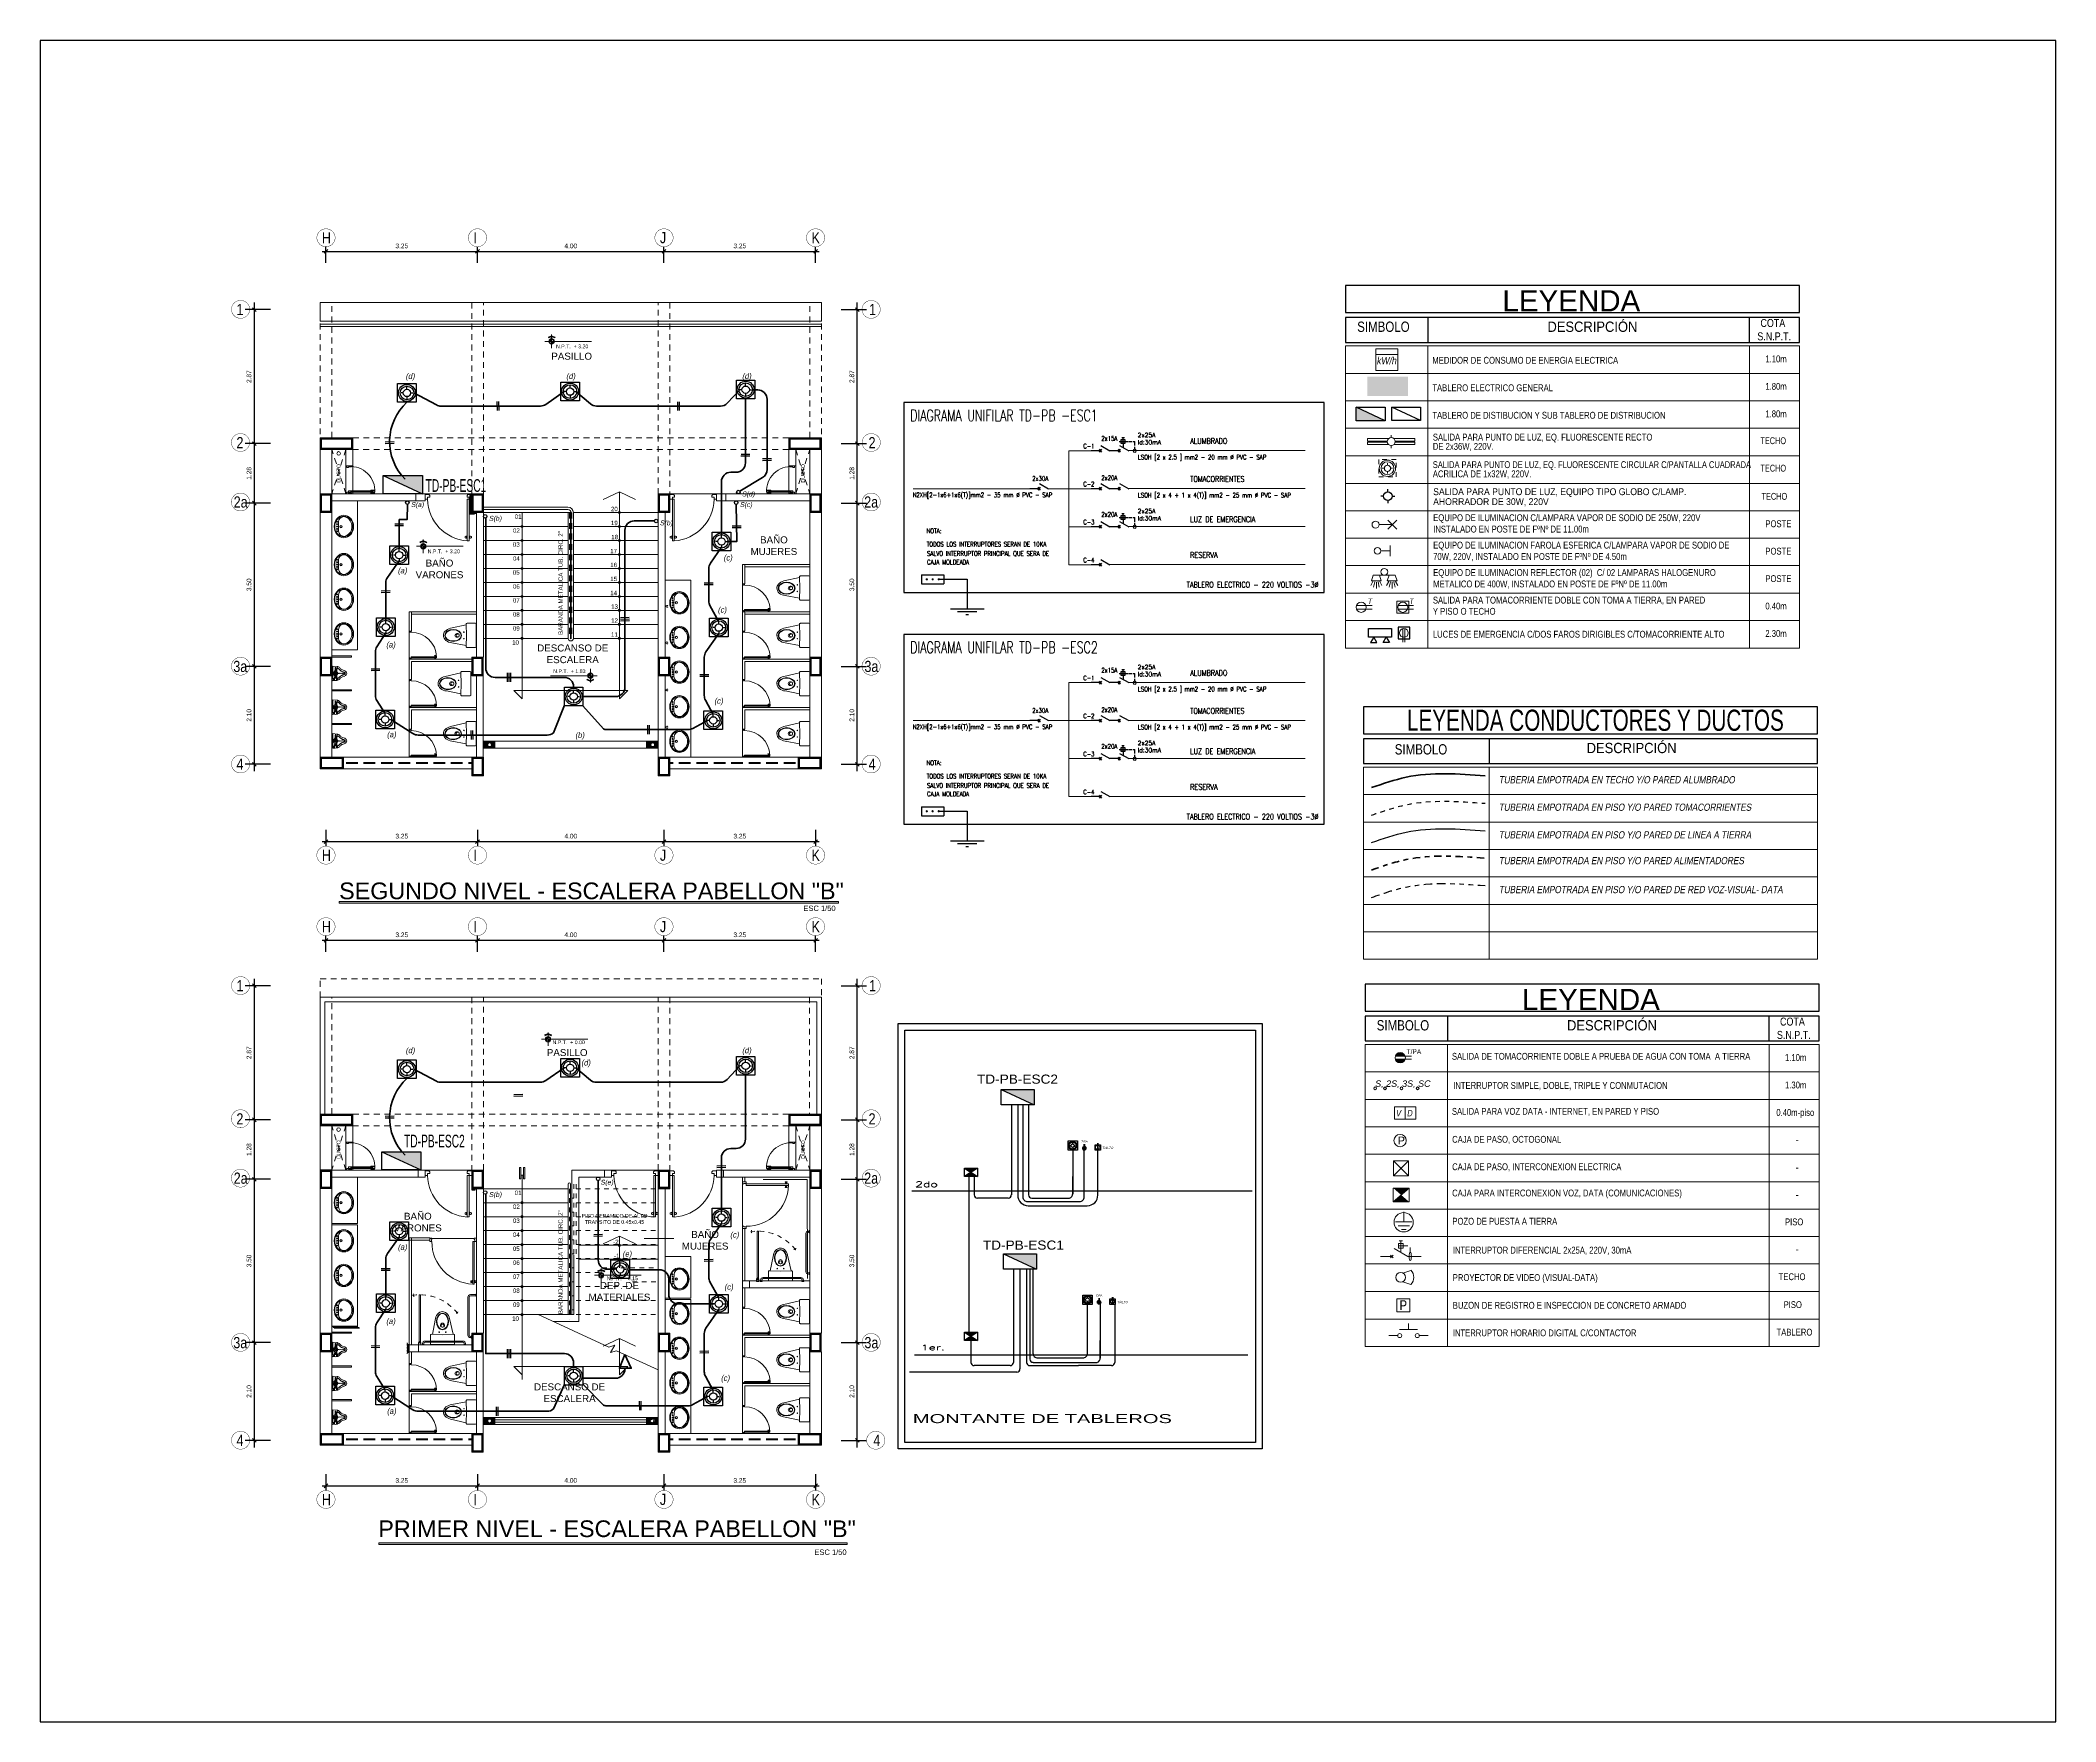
# Model space of a CAD drawing. Header units: millimetres. Extents: x 3354 to 3637, y 1117 to 1358.
# Drawn here: x 3556.07 to 3599.31, y 1161.67 to 1197.73 of the extents above; entities that cross this region are included whole.
import ezdxf
from ezdxf.enums import TextEntityAlignment as Align

# ---------------------------------------------------------------- set-up
doc = ezdxf.new("R2010")
doc.units = ezdxf.units.MM
for name, pattern in [('ACAD_ISO15W100', [39, 12, -3, 12, -3, 0, -3, 0, -3, 0, -3]), ('CONTINUA', [0]), ('DASHDOT2', [12.7, 6.35, -3.175, 0, -3.175]), ('DASHED', [0.75, 0.5, -0.25]), ('DASHED2', [0.375, 0.25, -0.125]), ('HIDDEN', [0.375, 0.25, -0.125]), ('HIDDEN2', [0.1875, 0.125, -0.0625]), ('TRAZOS1', [0.15, 0.1, -0.05])]:
    doc.linetypes.add(name, pattern=pattern)
for name, color, linetype, lineweight in [('0-Accesorio', 4, 'Continuous', 20), ('06- DIAFRAMA UNIFILARES', 44, 'HIDDEN2', 15), ('ACCESORIO', 4, 'Continuous', 20), ('ACCESORIOS', 4, 'Continuous', 18), ('ALIMENTADORES', 43, 'DASHDOT2', 50), ('APARAT. CORTE', 146, 'Continuous', 13), ('buzones', 4, 'Continuous', 18), ('CAB30mm', 60, 'Continuous', 30), ('cables', 152, 'Continuous', 60), ('CASCO', 252, 'Continuous', 9), ('columnas', 1, 'Continuous', 5), ('COTAS', 7, 'Continuous', 9), ('FIERR2', 41, 'Continuous', 20), ('INST. TOMAC.', 3, 'DASHED', 30), ('LAMPARAS', 2, 'Continuous', 13), ('LAMPARAS AHORRADORAS', 2, 'Continuous', 20), ('MURO ALTO', 5, 'Continuous', 25), ('muros', 7, 'Continuous', 5), ('RED ALUMBRADO', 6, 'Continuous', 40), ('RED RED TV CABLE', 241, 'ACAD_ISO15W100', 40), ('RED TIERRA', 21, 'T_LINE', 30), ('SANIT', 160, 'Continuous', 60), ('TABLERO', 122, 'Continuous', 25), ('tableros y cables', 14, 'Continuous', 18)]:
    doc.layers.add(name, color=color, linetype=linetype, lineweight=lineweight)
for name, color, linetype in [('06-LNA FZA', 150, 'Continuous'), ('10LAUXILIAR', 1, 'Continuous'), ('40ALUMBRADO', 5, 'Continuous'), ('B-NOTAS', 7, 'Continuous'), ('Comunicaciones', 162, 'Continuous'), ('EQUIPOS', 4, 'Continuous'), ('G-TEXTOS-NOTAS', 7, 'Continuous'), ('LUMINARIAS', 2, 'Continuous'), ('MONTANTES', 2, 'Continuous'), ('TEXTO-1', 4, 'Continuous'), ('TEXTO-2', 9, 'Continuous'), ('TRAZO', 1, 'Continuous')]:
    doc.layers.add(name, color=color, linetype=linetype)
doc.layers.add('Efec-muebles', color=7, linetype='Continuous', lineweight=13, true_color=0x85826f)
doc.layers.add('texto', color=7, linetype='Continuous', lineweight=9, true_color=0x000000)
doc.styles.add('1', font='arial.ttf')
doc.styles.add('2-SIETE', font='ARIALN.TTF', dxfattribs={"height": 0.07})
doc.styles.add('50-NOTAS', font='romans.shx', dxfattribs={"height": 0.1})
doc.styles.add('A-1', font='arial.ttf', dxfattribs={"height": 0.075})
doc.styles.add('B-NOTAS', font='romans.shx', dxfattribs={"width": 0.8, "height": 2.5})
doc.styles.add('BYE', font='ARIALN.TTF', dxfattribs={"oblique": 10, "height": 2})
doc.styles.add('CECI', font='sanss___.ttf', dxfattribs={"width": 1.6, "height": 0.13})
doc.styles.add('NPT', font='arial.ttf', dxfattribs={"height": 0.1})
doc.styles.add('ROMANS', font='romans.shx')
doc.styles.get("Standard").update_dxf_attribs({"font": 'arial.ttf'})
doc.styles.add('style1', font='arial.ttf')
doc.styles.add('style2', font='arial.ttf')
doc.styles.add('SWISS', font='arial.ttf', dxfattribs={"height": 0.1})
doc.linetypes.add('T_LINE', pattern='A,12.7,-5.08,["T",Standard,S=2.54,R=0,X=-2.54,Y=-1.27],-6.35', length=24.13)
doc.dimstyles.new('Esc  1  50', dxfattribs={"dimtxt": 0.1, "dimasz": 0.08, "dimexe": 0.2, "dimexo": 0.15, "dimgap": 0.065, "dimtad": 1, "dimzin": 4, "dimdsep": 46, "dimtxsty": 'Standard', "dimblk": 'OBLIQUE', "dimcen": 0.12, "dimdle": 0.15, "dimadec": 0, "dimazin": 0, "dimtfac": 1, "dimtix": 1, "dimtmove": 0, "dimatfit": 3, "dimldrblk": 'OBLIQUE', "dimfxl": 0, "dimarcsym": 0})
pattern_1 = [(180, (1531.904598, -228.041915), (-0.0079375, -0.015875), [0, -0.015875])]

# ---------------------------------------------------------------- blocks, each defined once
blk = doc.blocks.new('16')
at = {"layer": 'Efec-muebles'}
for p, q in [((1291.457, 413.848), (1291.492, 413.848)), ((1291.457, 413.821), (1291.492, 413.821)), ((1291.521, 413.857), (1291.477, 413.862)), ((1291.477, 413.862), (1291.477, 413.848)), ((1291.477, 413.821), (1291.477, 413.547)), ((1291.492, 413.851), (1291.492, 413.817)), ((1291.492, 413.851), (1291.509, 413.851)), ((1291.492, 413.817), (1291.509, 413.817)), ((1291.494, 413.834), (1291.508, 413.834)), ((1291.509, 413.854), (1291.511, 413.854)), ((1291.509, 413.854), (1291.509, 413.814)), ((1291.509, 413.814), (1291.514, 413.814)), ((1291.511, 413.854), (1291.511, 413.814)), ((1291.512, 413.778), (1291.512, 413.793)), ((1291.557, 413.793), (1291.512, 413.793)), ((1291.514, 413.824), (1291.514, 413.808)), ((1291.514, 413.808), (1291.555, 413.808)), ((1291.514, 413.793), (1291.514, 413.808)), ((1291.554, 413.793), (1291.554, 413.808)), ((1291.555, 413.824), (1291.555, 413.808)), ((1291.555, 413.814), (1291.566, 413.814)), ((1291.557, 413.854), (1291.566, 413.854)), ((1291.557, 413.854), (1291.557, 413.814)), ((1291.557, 413.778), (1291.557, 413.793)), ((1291.566, 413.854), (1291.566, 413.814)), ((1291.573, 413.852), (1291.566, 413.853)), ((1291.566, 413.851), (1291.576, 413.851)), ((1291.566, 413.817), (1291.576, 413.817)), ((1291.568, 413.834), (1291.575, 413.834)), ((1291.576, 413.851), (1291.576, 413.817)), ((1291.573, 413.556), (1291.477, 413.547)), ((1291.557, 413.778), (1291.512, 413.778)), ((1291.512, 413.755), (1291.556, 413.755)), ((1291.512, 413.755), (1291.512, 413.745)), ((1291.513, 413.662), (1291.513, 413.659)), ((1291.523, 413.659), (1291.513, 413.659)), ((1291.519, 413.755), (1291.519, 413.778)), ((1291.519, 413.659), (1291.519, 413.641)), ((1291.549, 413.641), (1291.519, 413.641)), ((1291.519, 413.641), (1291.522, 413.639)), ((1291.547, 413.639), (1291.522, 413.639)), ((1291.526, 413.578), (1291.527, 413.635)), ((1291.526, 413.578), (1291.543, 413.578)), ((1291.526, 413.578), (1291.528, 413.576)), ((1291.527, 413.635), (1291.541, 413.635)), ((1291.528, 413.576), (1291.541, 413.576)), ((1291.534, 413.78), (1291.534, 413.79)), ((1291.543, 413.578), (1291.541, 413.635)), ((1291.543, 413.578), (1291.541, 413.576)), ((1291.546, 413.659), (1291.555, 413.659)), ((1291.549, 413.641), (1291.547, 413.639)), ((1291.549, 413.659), (1291.549, 413.641)), ((1291.55, 413.755), (1291.55, 413.778)), ((1291.555, 413.662), (1291.555, 413.659)), ((1291.556, 413.755), (1291.556, 413.745)), ((1291.679, 413.748), (1291.727, 413.73)), ((1291.679, 413.661), (1291.727, 413.678)), ((1291.686, 413.738), (1291.725, 413.724)), ((1291.686, 413.671), (1291.725, 413.684)), ((1291.688, 413.778), (1291.738, 413.761)), ((1291.688, 413.63), (1291.738, 413.648))]:
    blk.add_line(p, q, dxfattribs=at)
blk.add_lwpolyline([(1291.518, 413.695), (1291.534, 413.686), (1291.55, 413.695), (1291.55, 413.713), (1291.534, 413.723), (1291.518, 413.713)], close=True, dxfattribs=at)
for centre, radius in [((1291.534, 413.704), 0.0469), ((1291.534, 413.704), 0.03), ((1291.534, 413.704), 0.029), ((1291.534, 413.704), 0.016), ((1291.6, 413.704), 0.004), ((1291.626, 413.704), 0.004), ((1291.653, 413.704), 0.004), ((1291.679, 413.704), 0.004), ((1291.706, 413.704), 0.004), ((1291.732, 413.704), 0.004)]:
    blk.add_circle(centre, radius, dxfattribs=at)
for centre, radius, start, end in [((1291.515, 413.843), 0.0223, 157.5879, 202.4121), ((1291.515, 413.826), 0.0223, 157.5879, 202.4121), ((1291.487, 413.843), 0.0223, 337.5879, 22.4121), ((1291.487, 413.826), 0.0223, 337.5879, 22.4121), ((1291.534, 413.807), 0.0519, 63.7158, 116.2842), ((1291.523, 413.763), 0.0295, 67.5879, 112.4121), ((1291.546, 413.763), 0.0295, 67.5879, 112.4121), ((1292.426, 413.699), 0.866, 172.1991, 177.1156), ((1292.161, 413.666), 0.603, 167.0681, 172.8144), ((1291.589, 413.843), 0.0223, 157.5879, 202.4121), ((1291.589, 413.826), 0.0223, 157.5879, 202.4121), ((1291.645, 413.814), 0.0773, 171.3259, 171.3813), ((1291.568, 413.802), 0.05, 71.61, 84.2894), ((1291.586, 413.796), 0.0133, 83.068, 158.0007), ((1291.554, 413.843), 0.0223, 337.5879, 22.4121), ((1291.554, 413.826), 0.0223, 337.5879, 22.4121), ((1291.587, 413.823), 0.0185, 116.9779, 124.4727), ((1291.595, 413.806), 0.0366, 82.294, 116.9779), ((1291.548, 413.743), 0.112, 39.0743, 71.61), ((1291.581, 413.771), 0.0383, 60.0433, 79.9741), ((1291.548, 413.743), 0.08, 39.0743, 49.753), ((1291.721, 413.884), 0.143, 219.0743, 252.8922), ((1291.77, 413.929), 0.209, 220.3039, 246.3504), ((1291.721, 413.884), 0.111, 219.0743, 252.8922), ((1291.523, 413.807), 0.0295, 247.5879, 292.4121), ((1291.53, 413.724), 0.0304, 97.8129, 124.2621), ((1291.524, 413.686), 0.0275, 247.5879, 267.8858), ((1291.532, 413.64), 0.00754, 193.7683, 230.2425), ((1291.546, 413.807), 0.0295, 247.5879, 292.4121), ((1291.537, 413.64), 0.00754, 309.7575, 346.2317), ((1291.539, 413.724), 0.0304, 55.7379, 82.1871), ((1291.545, 413.686), 0.0275, 272.1142, 292.4121), ((1292.426, 413.709), 0.866, 182.8844, 188.3842), ((1292.161, 413.742), 0.603, 187.1856, 192.9319), ((1291.645, 413.594), 0.0773, 188.6187, 188.6741), ((1291.587, 413.586), 0.0185, 190.2142, 243.0221), ((1291.568, 413.606), 0.05, 275.7106, 288.39), ((1291.586, 413.612), 0.0133, 201.9993, 276.932), ((1291.595, 413.602), 0.0366, 243.0221, 277.706), ((1291.548, 413.665), 0.112, 288.39, 320.9257), ((1291.581, 413.637), 0.0383, 280.0259, 299.9567), ((1291.548, 413.665), 0.08, 310.247, 320.9257), ((1291.77, 413.479), 0.209, 113.6496, 139.6961), ((1291.721, 413.524), 0.143, 107.1078, 133.2118), ((1291.721, 413.524), 0.111, 107.1078, 140.9257), ((1291.714, 413.704), 0.0223, 297.7111, 62.2889), ((1291.717, 413.704), 0.028, 289.6021, 70.3979), ((1291.717, 413.704), 0.06, 289.6021, 70.3979)]:
    blk.add_arc(centre, radius, start, end, dxfattribs=at)
blk = doc.blocks.new('ghjghg')
at = {"layer": 'Efec-muebles', "linetype": 'CONTINUA', "lineweight": 5, "ltscale": 0.002}
for p, q in [((722.41, 469.271), (722.41, 468.791)), ((722.609, 469.291), (722.43, 469.291)), ((722.619, 469.031), (722.629, 469.27)), ((722.628, 469.249), (722.933, 469.189)), ((722.43, 468.771), (722.609, 468.771)), ((722.629, 468.792), (722.619, 469.031)), ((722.629, 468.801), (722.965, 468.878)), ((722.779, 469.021), (722.779, 469.041)), ((722.801, 469.061), (722.815, 469.061)), ((722.815, 469.001), (722.801, 469.001)), ((722.809, 469.071), (722.829, 469.071)), ((722.829, 468.991), (722.809, 468.991)), ((722.869, 469.031), (722.869, 469.031))]:
    blk.add_line(p, q, dxfattribs=at)
for centre in [(722.675, 469.101), (722.675, 468.961)]:
    blk.add_circle(centre, 0.00635, dxfattribs=at)
for centre, radius, start, end in [((722.43, 469.271), 0.02, 90, 180), ((722.609, 469.271), 0.02, 357.5774, 90), ((722.43, 468.791), 0.02, 180, 270), ((722.609, 468.791), 0.02, 270, 2.4226), ((722.809, 469.041), 0.03, 90, 180), ((722.809, 469.021), 0.03, 180, 270), ((722.815, 469.031), 0.03, 0, 90), ((722.815, 469.031), 0.03, 270, 0), ((722.829, 469.031), 0.04, 0, 90), ((722.829, 469.031), 0.04, 270, 360)]:
    blk.add_arc(centre, radius, start, end, dxfattribs=at)
at = {"layer": 'Efec-muebles', "linetype": 'CONTINUA', "lineweight": 5, "ltscale": 0.002, "extrusion": (0, 0, -1)}
blk.add_ellipse((722.905, 469.031), major_axis=(0.18, 0), ratio=0.722222, dxfattribs=at)
at = {"layer": 'Efec-muebles', "linetype": 'CONTINUA', "lineweight": 5, "ltscale": 0.002}
for points, knots in [([(723.075, 469.031), (723.075, 469.003), (723.06, 468.974), (722.991, 468.919), (722.924, 468.904), (722.804, 468.926), (722.755, 468.961), (722.726, 469.042), (722.743, 469.088), (722.832, 469.148), (722.901, 469.159), (723.018, 469.131), (723.062, 469.093), (723.074, 469.045), (723.075, 469.038), (723.075, 469.031)], [0, 0, 0, 0, 0.74049, 0.74049, 1.813277, 1.813277, 2.886063, 2.886063, 3.958849, 3.958849, 5.031636, 5.031636, 6.104422, 6.104422, 6.283185, 6.283185, 6.283185, 6.283185]), ([(722.933, 469.189), (722.982, 469.184), (723.028, 469.167), (723.095, 469.11), (723.115, 469.071), (723.115, 469.031), (723.115, 469), (723.103, 468.97), (723.055, 468.912), (723.012, 468.889), (722.965, 468.878)], [4.853824, 4.853824, 4.853824, 4.853824, 5.580391, 5.580391, 6.283185, 6.283185, 6.283185, 6.822949, 6.822949, 7.551337, 7.551337, 7.551337, 7.551337])]:
    blk.add_open_spline(points, degree=3, knots=knots, dxfattribs=at)
blk = doc.blocks.new('hjkhjkuhku')
at = {"layer": 'CASCO'}
for p, q in [((734.648, 326.164), (734.648, 326.209)), ((734.648, 326.209), (734.675, 326.209)), ((734.669, 326.164), (734.648, 326.164)), ((734.669, 326.164), (734.669, 326.191)), ((734.675, 326.191), (734.669, 326.191)), ((734.675, 326.191), (734.675, 326.209)), ((734.675, 326.164), (734.696, 326.164)), ((734.675, 326.164), (734.675, 325.618)), ((734.696, 325.618), (734.696, 326.164)), ((735.221, 326.209), (735.248, 326.209)), ((735.221, 326.191), (735.221, 326.209)), ((735.221, 326.191), (735.227, 326.191)), ((735.227, 326.164), (735.227, 326.191)), ((735.227, 326.164), (735.248, 326.164)), ((735.248, 326.209), (735.248, 326.164)), ((735.248, 326.209), (735.248, 326.164)), ((734.663, 325.658), (734.649, 325.661)), ((734.649, 325.637), (734.649, 325.661)), ((734.663, 325.64), (734.649, 325.637)), ((734.663, 325.654), (734.663, 325.658)), ((734.663, 325.654), (734.663, 325.644)), ((734.666, 325.654), (734.663, 325.654)), ((734.663, 325.644), (734.663, 325.64)), ((734.666, 325.644), (734.663, 325.644)), ((734.668, 325.656), (734.666, 325.656)), ((734.666, 325.654), (734.666, 325.656)), ((734.666, 325.654), (734.666, 325.644)), ((734.666, 325.644), (734.666, 325.643)), ((734.668, 325.643), (734.666, 325.643)), ((734.668, 325.656), (734.668, 325.658)), ((734.67, 325.658), (734.668, 325.658)), ((734.668, 325.656), (734.668, 325.643)), ((734.668, 325.643), (734.668, 325.641)), ((734.67, 325.641), (734.668, 325.641)), ((734.674, 325.665), (734.67, 325.658)), ((734.67, 325.658), (734.67, 325.641)), ((734.674, 325.633), (734.67, 325.641)), ((734.675, 325.665), (734.674, 325.665)), ((734.674, 325.665), (734.674, 325.633)), ((734.675, 325.633), (734.674, 325.633)), ((734.696, 325.665), (734.697, 325.665)), ((734.696, 325.649), (734.696, 325.649)), ((734.696, 325.649), (734.696, 325.649)), ((734.696, 325.633), (734.697, 325.633)), ((734.697, 325.665), (734.701, 325.658)), ((734.697, 325.665), (734.697, 325.633)), ((734.697, 325.633), (734.701, 325.641)), ((734.701, 325.658), (734.703, 325.658)), ((734.701, 325.658), (734.701, 325.641)), ((734.701, 325.641), (734.703, 325.641)), ((734.703, 325.656), (734.703, 325.658)), ((734.703, 325.656), (734.703, 325.643)), ((734.703, 325.656), (734.706, 325.656)), ((734.703, 325.643), (734.703, 325.641)), ((734.703, 325.643), (734.706, 325.643)), ((734.706, 325.654), (734.706, 325.656)), ((734.706, 325.654), (734.708, 325.654)), ((734.706, 325.654), (734.706, 325.644)), ((734.706, 325.644), (734.706, 325.643)), ((734.706, 325.644), (734.708, 325.644)), ((734.708, 325.658), (734.722, 325.661)), ((734.708, 325.654), (734.708, 325.658)), ((734.708, 325.654), (734.708, 325.644)), ((734.708, 325.644), (734.708, 325.64)), ((734.708, 325.64), (734.722, 325.637)), ((734.722, 325.637), (734.722, 325.661)), ((734.675, 325.618), (734.696, 325.618))]:
    blk.add_line(p, q, dxfattribs=at)
blk.add_arc((734.675, 326.164), 0.546, 272.2042, 0, dxfattribs=at)
blk = doc.blocks.new('cgytutytry')
at = {"layer": 'CASCO'}
for p, q in [((-4.482, 891.175), (-4.487, 891.175)), ((-4.487, 891.175), (-4.487, 891.1)), ((-4.487, 891.1), (-4.487, 891.175)), ((-4.487, 891.175), (-4.482, 891.175)), ((-4.482, 891.18), (-4.482, 891.175)), ((-4.391, 891.18), (-4.482, 891.18)), ((-4.482, 891.175), (-4.482, 891.18)), ((-4.391, 891.18), (-4.391, 891.175)), ((-4.391, 891.18), (-4.391, 891.175)), ((-4.386, 891.175), (-4.391, 891.175)), ((-4.391, 891.175), (-4.386, 891.175)), ((-4.386, 891.175), (-4.386, 891.126)), ((-4.386, 891.175), (-4.386, 891.126)), ((-3.594, 891.155), (-3.589, 891.175)), ((-3.594, 891.14), (-3.594, 891.155)), ((-3.589, 891.175), (-3.559, 891.175)), ((-3.559, 891.175), (-3.554, 891.155)), ((-3.554, 891.155), (-3.554, 891.137)), ((-4.467, 891.08), (-4.487, 891.1)), ((-4.467, 891.08), (-4.487, 891.1)), ((-4.432, 891.08), (-4.467, 891.08)), ((-4.432, 891.08), (-4.467, 891.08)), ((-4.386, 891.126), (-4.432, 891.126)), ((-4.432, 891.126), (-4.432, 891.08)), ((-4.386, 891.085), (-4.386, 891.126)), ((-4.386, 891.126), (-3.497, 891.126)), ((-3.497, 891.085), (-4.386, 891.085)), ((-3.598, 891.132), (-3.598, 891.14)), ((-3.598, 891.14), (-3.594, 891.14)), ((-3.55, 891.132), (-3.598, 891.132)), ((-3.598, 891.075), (-3.598, 891.08)), ((-3.598, 891.08), (-3.55, 891.08)), ((-3.594, 891.075), (-3.598, 891.075)), ((-3.594, 891.057), (-3.594, 891.075)), ((-3.589, 891.037), (-3.594, 891.057)), ((-3.559, 891.037), (-3.589, 891.037)), ((-3.554, 891.057), (-3.559, 891.037)), ((-3.554, 891.137), (-3.55, 891.137)), ((-3.55, 891.075), (-3.554, 891.075)), ((-3.554, 891.075), (-3.554, 891.057)), ((-3.55, 891.137), (-3.55, 891.132)), ((-3.55, 891.08), (-3.55, 891.075)), ((-3.497, 891.126), (-3.497, 891.085)), ((-4.467, 890.281), (-4.487, 890.261)), ((-4.487, 890.261), (-4.467, 890.281)), ((-4.467, 890.281), (-4.433, 890.281)), ((-4.467, 890.281), (-4.433, 890.281)), ((-4.433, 890.281), (-4.433, 890.231)), ((-4.487, 890.261), (-4.487, 890.185)), ((-4.487, 890.185), (-4.487, 890.261)), ((-4.487, 890.185), (-4.482, 890.185)), ((-4.482, 890.185), (-4.487, 890.185)), ((-4.482, 890.185), (-4.482, 890.18)), ((-4.482, 890.18), (-4.482, 890.185)), ((-4.482, 890.18), (-4.391, 890.18)), ((-4.433, 890.231), (-4.386, 890.231)), ((-4.391, 890.185), (-4.386, 890.185)), ((-4.391, 890.185), (-4.391, 890.18)), ((-4.386, 890.185), (-4.391, 890.185)), ((-4.391, 890.185), (-4.391, 890.18)), ((-4.386, 890.231), (-4.386, 890.185)), ((-4.386, 890.231), (-4.386, 890.185))]:
    blk.add_line(p, q, dxfattribs=at)
for points in [[(-3.554, 891.14), (-3.554, 891.155), (-3.559, 891.175), (-3.589, 891.175), (-3.594, 891.155), (-3.594, 891.14)], [(-3.497, 891.126), (-3.497, 891.085), (-4.386, 891.085), (-4.386, 891.126)], [(-3.55, 891.132), (-3.55, 891.137), (-3.598, 891.137), (-3.598, 891.132)], [(-3.55, 891.08), (-3.55, 891.075), (-3.598, 891.075), (-3.598, 891.08)], [(-3.554, 891.071), (-3.554, 891.057), (-3.559, 891.037), (-3.589, 891.037), (-3.594, 891.057), (-3.594, 891.071)]]:
    blk.add_lwpolyline(points, close=True, dxfattribs=at)
for points in [[(-4.432, 891.08), (-4.432, 891.126), (-4.386, 891.126)], [(-4.386, 890.231), (-4.433, 890.231), (-4.433, 890.281)]]:
    blk.add_lwpolyline(points, dxfattribs=at)
blk.add_arc((-4.408, 891.143), 0.913, 271.3362, 356.359, dxfattribs=at)
blk = doc.blocks.new('_Oblique')
at = {"color": 0, "linetype": 'ByBlock', "lineweight": -2}
blk.add_line((-0.5, -0.5), (0.5, 0.5), dxfattribs=at)
blk = doc.blocks.new('*D53')
at = {"layer": 'CASCO', "color": 0, "lineweight": -2, "transparency": 16777216}
for p, q in [((3562.122, 1178.429), (3565.533, 1178.429)), ((3562.202, 1178.181), (3562.202, 1178.529)), ((3565.453, 1178.181), (3565.453, 1178.529))]:
    blk.add_line(p, q, dxfattribs=at)
at = {"layer": 'Defpoints', "color": 0, "transparency": 16777216}
for p in [(3565.453, 1178.429), (3562.202, 1177.931), (3565.453, 1177.931)]:
    blk.add_point(p, dxfattribs=at)
at = {"layer": 'CASCO', "color": 0, "lineweight": -2, "transparency": 16777216, "xscale": 0.08, "yscale": 0.08, "zscale": 0.08, "rotation": 180}
blk.add_blockref('_Oblique', (3562.202, 1178.429), dxfattribs=at)
at = {"layer": 'CASCO', "color": 0, "lineweight": -2, "transparency": 16777216, "xscale": 0.08, "yscale": 0.08, "zscale": 0.08}
blk.add_blockref('_Oblique', (3565.453, 1178.429), dxfattribs=at)
at = {"layer": 'CASCO', "color": 0, "lineweight": 5, "transparency": 16777216, "insert": (3563.828, 1178.545), "char_height": 0.1, "attachment_point": 5}
blk.add_mtext('3.25', dxfattribs=at)
blk = doc.blocks.new('*D54')
at = {"layer": 'CASCO', "color": 0, "lineweight": -2, "transparency": 16777216}
for p, q in [((3565.373, 1178.429), (3569.534, 1178.429)), ((3565.453, 1178.181), (3565.453, 1178.529)), ((3569.454, 1178.181), (3569.454, 1178.529))]:
    blk.add_line(p, q, dxfattribs=at)
at = {"layer": 'Defpoints', "color": 0, "transparency": 16777216}
for p in [(3569.454, 1178.429), (3565.453, 1177.931), (3569.454, 1177.931)]:
    blk.add_point(p, dxfattribs=at)
at = {"layer": 'CASCO', "color": 0, "lineweight": -2, "transparency": 16777216, "xscale": 0.08, "yscale": 0.08, "zscale": 0.08, "rotation": 180}
blk.add_blockref('_Oblique', (3565.453, 1178.429), dxfattribs=at)
at = {"layer": 'CASCO', "color": 0, "lineweight": -2, "transparency": 16777216, "xscale": 0.08, "yscale": 0.08, "zscale": 0.08}
blk.add_blockref('_Oblique', (3569.454, 1178.429), dxfattribs=at)
at = {"layer": 'CASCO', "color": 0, "lineweight": 5, "transparency": 16777216, "insert": (3567.453, 1178.545), "char_height": 0.1, "attachment_point": 5}
blk.add_mtext('4.00', dxfattribs=at)
blk = doc.blocks.new('*D55')
at = {"layer": 'CASCO', "color": 0, "lineweight": -2, "transparency": 16777216}
for p, q in [((3569.374, 1178.429), (3572.786, 1178.429)), ((3569.454, 1178.181), (3569.454, 1178.529)), ((3572.706, 1178.181), (3572.706, 1178.529))]:
    blk.add_line(p, q, dxfattribs=at)
at = {"layer": 'Defpoints', "color": 0, "transparency": 16777216}
for p in [(3572.706, 1178.429), (3569.454, 1177.931), (3572.706, 1177.931)]:
    blk.add_point(p, dxfattribs=at)
at = {"layer": 'CASCO', "color": 0, "lineweight": -2, "transparency": 16777216, "xscale": 0.08, "yscale": 0.08, "zscale": 0.08, "rotation": 180}
blk.add_blockref('_Oblique', (3569.454, 1178.429), dxfattribs=at)
at = {"layer": 'CASCO', "color": 0, "lineweight": -2, "transparency": 16777216, "xscale": 0.08, "yscale": 0.08, "zscale": 0.08}
blk.add_blockref('_Oblique', (3572.706, 1178.429), dxfattribs=at)
at = {"layer": 'CASCO', "color": 0, "lineweight": 5, "transparency": 16777216, "insert": (3571.08, 1178.545), "char_height": 0.1, "attachment_point": 5}
blk.add_mtext('3.25', dxfattribs=at)
blk = doc.blocks.new('*D56')
at = {"layer": 'CASCO', "color": 0, "lineweight": -2, "transparency": 16777216}
for p, q in [((3562.122, 1166.729), (3565.533, 1166.729)), ((3562.202, 1166.977), (3562.202, 1166.629)), ((3565.453, 1166.977), (3565.453, 1166.629))]:
    blk.add_line(p, q, dxfattribs=at)
at = {"layer": 'Defpoints', "color": 0, "transparency": 16777216}
for p in [(3562.202, 1167.227), (3565.453, 1167.227), (3565.453, 1166.729)]:
    blk.add_point(p, dxfattribs=at)
at = {"layer": 'CASCO', "color": 0, "lineweight": -2, "transparency": 16777216, "xscale": 0.08, "yscale": 0.08, "zscale": 0.08, "rotation": 180}
blk.add_blockref('_Oblique', (3562.202, 1166.729), dxfattribs=at)
at = {"layer": 'CASCO', "color": 0, "lineweight": -2, "transparency": 16777216, "xscale": 0.08, "yscale": 0.08, "zscale": 0.08}
blk.add_blockref('_Oblique', (3565.453, 1166.729), dxfattribs=at)
at = {"layer": 'CASCO', "color": 0, "lineweight": 5, "transparency": 16777216, "insert": (3563.828, 1166.845), "char_height": 0.1, "attachment_point": 5}
blk.add_mtext('3.25', dxfattribs=at)
blk = doc.blocks.new('*D57')
at = {"layer": 'CASCO', "color": 0, "lineweight": -2, "transparency": 16777216}
for p, q in [((3565.373, 1166.729), (3569.534, 1166.729)), ((3565.453, 1166.977), (3565.453, 1166.629)), ((3569.454, 1166.977), (3569.454, 1166.629))]:
    blk.add_line(p, q, dxfattribs=at)
at = {"layer": 'Defpoints', "color": 0, "transparency": 16777216}
for p in [(3565.453, 1167.227), (3569.454, 1167.227), (3569.454, 1166.729)]:
    blk.add_point(p, dxfattribs=at)
at = {"layer": 'CASCO', "color": 0, "lineweight": -2, "transparency": 16777216, "xscale": 0.08, "yscale": 0.08, "zscale": 0.08, "rotation": 180}
blk.add_blockref('_Oblique', (3565.453, 1166.729), dxfattribs=at)
at = {"layer": 'CASCO', "color": 0, "lineweight": -2, "transparency": 16777216, "xscale": 0.08, "yscale": 0.08, "zscale": 0.08}
blk.add_blockref('_Oblique', (3569.454, 1166.729), dxfattribs=at)
at = {"layer": 'CASCO', "color": 0, "lineweight": 5, "transparency": 16777216, "insert": (3567.453, 1166.845), "char_height": 0.1, "attachment_point": 5}
blk.add_mtext('4.00', dxfattribs=at)
blk = doc.blocks.new('*D58')
at = {"layer": 'CASCO', "color": 0, "lineweight": -2, "transparency": 16777216}
for p, q in [((3569.374, 1166.729), (3572.786, 1166.729)), ((3569.454, 1166.977), (3569.454, 1166.629)), ((3572.706, 1166.977), (3572.706, 1166.629))]:
    blk.add_line(p, q, dxfattribs=at)
at = {"layer": 'Defpoints', "color": 0, "transparency": 16777216}
for p in [(3569.454, 1167.227), (3572.706, 1167.227), (3572.706, 1166.729)]:
    blk.add_point(p, dxfattribs=at)
at = {"layer": 'CASCO', "color": 0, "lineweight": -2, "transparency": 16777216, "xscale": 0.08, "yscale": 0.08, "zscale": 0.08, "rotation": 180}
blk.add_blockref('_Oblique', (3569.454, 1166.729), dxfattribs=at)
at = {"layer": 'CASCO', "color": 0, "lineweight": -2, "transparency": 16777216, "xscale": 0.08, "yscale": 0.08, "zscale": 0.08}
blk.add_blockref('_Oblique', (3572.706, 1166.729), dxfattribs=at)
at = {"layer": 'CASCO', "color": 0, "lineweight": 5, "transparency": 16777216, "insert": (3571.08, 1166.845), "char_height": 0.1, "attachment_point": 5}
blk.add_mtext('3.25', dxfattribs=at)
blk = doc.blocks.new('puerta.90')
for p, q in [((-0.749, 0.05), (-0.749, 0.1)), ((-0.749, 0.072), (-0.05, 0.072)), ((-0.05, 0.05), (-0.05, 0.1))]:
    blk.add_line(p, q)
for points in [[(-0.075, 0.875), (0.025, 0.875), (0.025, 0.85), (0.075, 0.85), (0.075, 0.9), (-0.075, 0.9)], [(0.025, 0.05), (-0.824, 0.05), (-0.824, 0.1), (0.025, 0.1)], [(-0.796, 0.108), (-0.762, 0.108), (-0.762, 0.103), (-0.796, 0.103)], [(-0.796, 0.042), (-0.762, 0.042), (-0.762, 0.047), (-0.796, 0.047)], [(-0.075, 0.025), (0.025, 0.025), (0.025, 0.05), (0.075, 0.05), (0.075, 0), (-0.075, 0)]]:
    blk.add_lwpolyline(points, close=True)
for points in [[(-0.687, 0.124), (-0.797, 0.124), (-0.807, 0.114), (-0.807, 0.111), (-0.702, 0.111, 0.523954), (-0.687, 0.119)], [(-0.687, 0.026), (-0.797, 0.026), (-0.807, 0.036), (-0.807, 0.039), (-0.702, 0.039, -0.523954), (-0.687, 0.031)]]:
    blk.add_lwpolyline(points, format="xyb", close=True)
blk.add_arc((-0.043, 0.096), 0.782, 85.04402, 183.33952)
blk = doc.blocks.new('dtyrdyt')
at = {"layer": 'CASCO'}
blk.add_hatch(color=256, dxfattribs=at).paths.add_polyline_path([(850.126, 424.839), (850.057, 424.867), (850.049, 424.849), (850.126, 424.818), (850.202, 424.849), (850.194, 424.867)])
h = blk.add_hatch(color=256, dxfattribs=at)
h.paths.add_polyline_path([(850.126, 424.939), (850.167, 424.939, 0.414214), (850.126, 424.98)])
h.paths.add_polyline_path([(850.126, 424.898), (850.126, 424.939), (850.084, 424.939, 0.414214)])
for p, q in [((850.126, 424.939), (850.126, 425.084)), ((849.981, 424.939), (850.981, 424.939)), ((850.126, 424.818), (850.049, 424.849)), ((850.126, 424.839), (850.057, 424.867)), ((850.126, 424.939), (850.126, 424.795)), ((850.126, 424.839), (850.194, 424.867)), ((850.126, 424.818), (850.202, 424.849)), ((850.202, 424.849), (850.194, 424.867))]:
    blk.add_line(p, q, dxfattribs=at)
for radius in [0.0578, 0.0413]:
    blk.add_circle((850.126, 424.939), radius, dxfattribs=at)
blk = doc.blocks.new('*D59')
at = {"layer": 'CASCO', "color": 0, "lineweight": -2, "transparency": 16777216}
for p, q in [((3561.012, 1169.801), (3560.467, 1169.801)), ((3560.667, 1167.552), (3560.667, 1169.951)), ((3561.012, 1167.702), (3560.467, 1167.702))]:
    blk.add_line(p, q, dxfattribs=at)
at = {"layer": 'Defpoints', "color": 0, "transparency": 16777216}
for p in [(3560.667, 1169.801), (3561.162, 1169.801), (3561.162, 1167.702)]:
    blk.add_point(p, dxfattribs=at)
at = {"layer": 'CASCO', "color": 0, "lineweight": -2, "transparency": 16777216, "xscale": 0.08, "yscale": 0.08, "zscale": 0.08}
for p, rotation in [((3560.667, 1169.801), 90), ((3560.667, 1167.702), 270)]:
    blk.add_blockref('_Oblique', p, dxfattribs=dict(at, rotation=rotation))
at = {"layer": 'CASCO', "color": 0, "transparency": 16777216, "insert": (3560.551, 1168.752), "char_height": 0.1, "attachment_point": 5, "rotation": 90}
blk.add_mtext('2.10', dxfattribs=at)
blk = doc.blocks.new('*D60')
at = {"layer": 'CASCO', "color": 0, "lineweight": -2, "transparency": 16777216}
for p, q in [((3561.012, 1173.302), (3560.467, 1173.302)), ((3560.667, 1169.651), (3560.667, 1173.452)), ((3561.012, 1169.801), (3560.467, 1169.801))]:
    blk.add_line(p, q, dxfattribs=at)
at = {"layer": 'Defpoints', "color": 0, "transparency": 16777216}
for p in [(3560.667, 1173.302), (3561.162, 1173.302), (3561.162, 1169.801)]:
    blk.add_point(p, dxfattribs=at)
at = {"layer": 'CASCO', "color": 0, "lineweight": -2, "transparency": 16777216, "xscale": 0.08, "yscale": 0.08, "zscale": 0.08}
for p, rotation in [((3560.667, 1173.302), 90), ((3560.667, 1169.801), 270)]:
    blk.add_blockref('_Oblique', p, dxfattribs=dict(at, rotation=rotation))
at = {"layer": 'CASCO', "color": 0, "transparency": 16777216, "insert": (3560.551, 1171.551), "char_height": 0.1, "attachment_point": 5, "rotation": 90}
blk.add_mtext('3.50', dxfattribs=at)
blk = doc.blocks.new('*D61')
at = {"layer": 'CASCO', "color": 0, "lineweight": -2, "transparency": 16777216}
for p, q in [((3561.012, 1177.452), (3560.467, 1177.452)), ((3560.667, 1174.427), (3560.667, 1177.602)), ((3561.012, 1174.577), (3560.467, 1174.577))]:
    blk.add_line(p, q, dxfattribs=at)
at = {"layer": 'Defpoints', "color": 0, "transparency": 16777216}
for p in [(3560.667, 1177.452), (3561.162, 1177.452), (3561.162, 1174.577)]:
    blk.add_point(p, dxfattribs=at)
at = {"layer": 'CASCO', "color": 0, "lineweight": -2, "transparency": 16777216, "xscale": 0.08, "yscale": 0.08, "zscale": 0.08}
for p, rotation in [((3560.667, 1177.452), 90), ((3560.667, 1174.577), 270)]:
    blk.add_blockref('_Oblique', p, dxfattribs=dict(at, rotation=rotation))
at = {"layer": 'CASCO', "color": 0, "transparency": 16777216, "insert": (3560.551, 1176.015), "char_height": 0.1, "attachment_point": 5, "rotation": 90}
blk.add_mtext('2.87', dxfattribs=at)
blk = doc.blocks.new('*D62')
at = {"layer": 'CASCO', "color": 0, "lineweight": -2, "transparency": 16777216}
for p, q in [((3561.012, 1174.577), (3560.467, 1174.577)), ((3560.667, 1173.152), (3560.667, 1174.727)), ((3561.012, 1173.302), (3560.467, 1173.302))]:
    blk.add_line(p, q, dxfattribs=at)
at = {"layer": 'Defpoints', "color": 0, "transparency": 16777216}
for p in [(3560.667, 1174.577), (3561.162, 1174.577), (3561.162, 1173.302)]:
    blk.add_point(p, dxfattribs=at)
at = {"layer": 'CASCO', "color": 0, "lineweight": -2, "transparency": 16777216, "xscale": 0.08, "yscale": 0.08, "zscale": 0.08}
for p, rotation in [((3560.667, 1174.577), 90), ((3560.667, 1173.302), 270)]:
    blk.add_blockref('_Oblique', p, dxfattribs=dict(at, rotation=rotation))
at = {"layer": 'CASCO', "color": 0, "transparency": 16777216, "insert": (3560.551, 1173.94), "char_height": 0.1, "attachment_point": 5, "rotation": 90}
blk.add_mtext('1.28', dxfattribs=at)
blk = doc.blocks.new('*D63')
at = {"layer": 'CASCO', "color": 0, "lineweight": -2, "transparency": 16777216}
for p, q in [((3573.255, 1169.801), (3573.801, 1169.801)), ((3573.601, 1167.552), (3573.601, 1169.951)), ((3573.255, 1167.702), (3573.801, 1167.702))]:
    blk.add_line(p, q, dxfattribs=at)
at = {"layer": 'Defpoints', "color": 0, "transparency": 16777216}
for p in [(3573.105, 1169.801), (3573.601, 1169.801), (3573.105, 1167.702)]:
    blk.add_point(p, dxfattribs=at)
at = {"layer": 'CASCO', "color": 0, "lineweight": -2, "transparency": 16777216, "xscale": 0.08, "yscale": 0.08, "zscale": 0.08}
for p, rotation in [((3573.601, 1169.801), 90), ((3573.601, 1167.702), 270)]:
    blk.add_blockref('_Oblique', p, dxfattribs=dict(at, rotation=rotation))
at = {"layer": 'CASCO', "color": 0, "transparency": 16777216, "insert": (3573.485, 1168.752), "char_height": 0.1, "attachment_point": 5, "rotation": 90}
blk.add_mtext('2.10', dxfattribs=at)
blk = doc.blocks.new('*D64')
at = {"layer": 'CASCO', "color": 0, "lineweight": -2, "transparency": 16777216}
for p, q in [((3573.255, 1173.302), (3573.801, 1173.302)), ((3573.601, 1169.651), (3573.601, 1173.452)), ((3573.255, 1169.801), (3573.801, 1169.801))]:
    blk.add_line(p, q, dxfattribs=at)
at = {"layer": 'Defpoints', "color": 0, "transparency": 16777216}
for p in [(3573.105, 1173.302), (3573.601, 1173.302), (3573.105, 1169.801)]:
    blk.add_point(p, dxfattribs=at)
at = {"layer": 'CASCO', "color": 0, "lineweight": -2, "transparency": 16777216, "xscale": 0.08, "yscale": 0.08, "zscale": 0.08}
for p, rotation in [((3573.601, 1173.302), 90), ((3573.601, 1169.801), 270)]:
    blk.add_blockref('_Oblique', p, dxfattribs=dict(at, rotation=rotation))
at = {"layer": 'CASCO', "color": 0, "transparency": 16777216, "insert": (3573.485, 1171.551), "char_height": 0.1, "attachment_point": 5, "rotation": 90}
blk.add_mtext('3.50', dxfattribs=at)
blk = doc.blocks.new('*D65')
at = {"layer": 'CASCO', "color": 0, "lineweight": -2, "transparency": 16777216}
for p, q in [((3573.255, 1177.452), (3573.801, 1177.452)), ((3573.601, 1174.427), (3573.601, 1177.602)), ((3573.255, 1174.577), (3573.801, 1174.577))]:
    blk.add_line(p, q, dxfattribs=at)
at = {"layer": 'Defpoints', "color": 0, "transparency": 16777216}
for p in [(3573.105, 1177.452), (3573.601, 1177.452), (3573.105, 1174.577)]:
    blk.add_point(p, dxfattribs=at)
at = {"layer": 'CASCO', "color": 0, "lineweight": -2, "transparency": 16777216, "xscale": 0.08, "yscale": 0.08, "zscale": 0.08}
for p, rotation in [((3573.601, 1177.452), 90), ((3573.601, 1174.577), 270)]:
    blk.add_blockref('_Oblique', p, dxfattribs=dict(at, rotation=rotation))
at = {"layer": 'CASCO', "color": 0, "transparency": 16777216, "insert": (3573.485, 1176.015), "char_height": 0.1, "attachment_point": 5, "rotation": 90}
blk.add_mtext('2.87', dxfattribs=at)
blk = doc.blocks.new('*D66')
at = {"layer": 'CASCO', "color": 0, "lineweight": -2, "transparency": 16777216}
for p, q in [((3573.255, 1174.577), (3573.801, 1174.577)), ((3573.601, 1173.152), (3573.601, 1174.727)), ((3573.255, 1173.302), (3573.801, 1173.302))]:
    blk.add_line(p, q, dxfattribs=at)
at = {"layer": 'Defpoints', "color": 0, "transparency": 16777216}
for p in [(3573.105, 1174.577), (3573.601, 1174.577), (3573.105, 1173.302)]:
    blk.add_point(p, dxfattribs=at)
at = {"layer": 'CASCO', "color": 0, "lineweight": -2, "transparency": 16777216, "xscale": 0.08, "yscale": 0.08, "zscale": 0.08}
for p, rotation in [((3573.601, 1174.577), 90), ((3573.601, 1173.302), 270)]:
    blk.add_blockref('_Oblique', p, dxfattribs=dict(at, rotation=rotation))
at = {"layer": 'CASCO', "color": 0, "transparency": 16777216, "insert": (3573.485, 1173.94), "char_height": 0.1, "attachment_point": 5, "rotation": 90}
blk.add_mtext('1.28', dxfattribs=at)
blk = doc.blocks.new('*D67')
at = {"layer": 'CASCO', "color": 0, "lineweight": -2, "transparency": 16777216}
for p, q in [((3562.122, 1193.202), (3565.533, 1193.202)), ((3562.202, 1192.954), (3562.202, 1193.302)), ((3565.453, 1192.954), (3565.453, 1193.302))]:
    blk.add_line(p, q, dxfattribs=at)
at = {"layer": 'Defpoints', "color": 0, "transparency": 16777216}
for p in [(3565.453, 1193.202), (3562.202, 1192.704), (3565.453, 1192.704)]:
    blk.add_point(p, dxfattribs=at)
at = {"layer": 'CASCO', "color": 0, "lineweight": -2, "transparency": 16777216, "xscale": 0.08, "yscale": 0.08, "zscale": 0.08, "rotation": 180}
blk.add_blockref('_Oblique', (3562.202, 1193.202), dxfattribs=at)
at = {"layer": 'CASCO', "color": 0, "lineweight": -2, "transparency": 16777216, "xscale": 0.08, "yscale": 0.08, "zscale": 0.08}
blk.add_blockref('_Oblique', (3565.453, 1193.202), dxfattribs=at)
at = {"layer": 'CASCO', "color": 0, "lineweight": 5, "transparency": 16777216, "insert": (3563.828, 1193.318), "char_height": 0.1, "attachment_point": 5}
blk.add_mtext('3.25', dxfattribs=at)
blk = doc.blocks.new('*D68')
at = {"layer": 'CASCO', "color": 0, "lineweight": -2, "transparency": 16777216}
for p, q in [((3565.373, 1193.202), (3569.534, 1193.202)), ((3565.453, 1192.954), (3565.453, 1193.302)), ((3569.454, 1192.954), (3569.454, 1193.302))]:
    blk.add_line(p, q, dxfattribs=at)
at = {"layer": 'Defpoints', "color": 0, "transparency": 16777216}
for p in [(3569.454, 1193.202), (3565.453, 1192.704), (3569.454, 1192.704)]:
    blk.add_point(p, dxfattribs=at)
at = {"layer": 'CASCO', "color": 0, "lineweight": -2, "transparency": 16777216, "xscale": 0.08, "yscale": 0.08, "zscale": 0.08, "rotation": 180}
blk.add_blockref('_Oblique', (3565.453, 1193.202), dxfattribs=at)
at = {"layer": 'CASCO', "color": 0, "lineweight": -2, "transparency": 16777216, "xscale": 0.08, "yscale": 0.08, "zscale": 0.08}
blk.add_blockref('_Oblique', (3569.454, 1193.202), dxfattribs=at)
at = {"layer": 'CASCO', "color": 0, "lineweight": 5, "transparency": 16777216, "insert": (3567.454, 1193.318), "char_height": 0.1, "attachment_point": 5}
blk.add_mtext('4.00', dxfattribs=at)
blk = doc.blocks.new('*D69')
at = {"layer": 'CASCO', "color": 0, "lineweight": -2, "transparency": 16777216}
for p, q in [((3569.374, 1193.202), (3572.786, 1193.202)), ((3569.454, 1192.954), (3569.454, 1193.302)), ((3572.706, 1192.954), (3572.706, 1193.302))]:
    blk.add_line(p, q, dxfattribs=at)
at = {"layer": 'Defpoints', "color": 0, "transparency": 16777216}
for p in [(3572.706, 1193.202), (3569.454, 1192.704), (3572.706, 1192.704)]:
    blk.add_point(p, dxfattribs=at)
at = {"layer": 'CASCO', "color": 0, "lineweight": -2, "transparency": 16777216, "xscale": 0.08, "yscale": 0.08, "zscale": 0.08, "rotation": 180}
blk.add_blockref('_Oblique', (3569.454, 1193.202), dxfattribs=at)
at = {"layer": 'CASCO', "color": 0, "lineweight": -2, "transparency": 16777216, "xscale": 0.08, "yscale": 0.08, "zscale": 0.08}
blk.add_blockref('_Oblique', (3572.706, 1193.202), dxfattribs=at)
at = {"layer": 'CASCO', "color": 0, "lineweight": 5, "transparency": 16777216, "insert": (3571.08, 1193.318), "char_height": 0.1, "attachment_point": 5}
blk.add_mtext('3.25', dxfattribs=at)
blk = doc.blocks.new('*D70')
at = {"layer": 'CASCO', "color": 0, "lineweight": -2, "transparency": 16777216}
for p, q in [((3562.122, 1180.545), (3565.533, 1180.545)), ((3562.202, 1180.794), (3562.202, 1180.445)), ((3565.453, 1180.794), (3565.453, 1180.445))]:
    blk.add_line(p, q, dxfattribs=at)
at = {"layer": 'Defpoints', "color": 0, "transparency": 16777216}
for p in [(3562.202, 1181.044), (3565.453, 1181.044), (3565.453, 1180.545)]:
    blk.add_point(p, dxfattribs=at)
at = {"layer": 'CASCO', "color": 0, "lineweight": -2, "transparency": 16777216, "xscale": 0.08, "yscale": 0.08, "zscale": 0.08, "rotation": 180}
blk.add_blockref('_Oblique', (3562.202, 1180.545), dxfattribs=at)
at = {"layer": 'CASCO', "color": 0, "lineweight": -2, "transparency": 16777216, "xscale": 0.08, "yscale": 0.08, "zscale": 0.08}
blk.add_blockref('_Oblique', (3565.453, 1180.545), dxfattribs=at)
at = {"layer": 'CASCO', "color": 0, "lineweight": 5, "transparency": 16777216, "insert": (3563.828, 1180.661), "char_height": 0.1, "attachment_point": 5}
blk.add_mtext('3.25', dxfattribs=at)
blk = doc.blocks.new('*D71')
at = {"layer": 'CASCO', "color": 0, "lineweight": -2, "transparency": 16777216}
for p, q in [((3565.373, 1180.545), (3569.534, 1180.545)), ((3565.453, 1180.794), (3565.453, 1180.445)), ((3569.454, 1180.794), (3569.454, 1180.445))]:
    blk.add_line(p, q, dxfattribs=at)
at = {"layer": 'Defpoints', "color": 0, "transparency": 16777216}
for p in [(3565.453, 1181.044), (3569.454, 1181.044), (3569.454, 1180.545)]:
    blk.add_point(p, dxfattribs=at)
at = {"layer": 'CASCO', "color": 0, "lineweight": -2, "transparency": 16777216, "xscale": 0.08, "yscale": 0.08, "zscale": 0.08, "rotation": 180}
blk.add_blockref('_Oblique', (3565.453, 1180.545), dxfattribs=at)
at = {"layer": 'CASCO', "color": 0, "lineweight": -2, "transparency": 16777216, "xscale": 0.08, "yscale": 0.08, "zscale": 0.08}
blk.add_blockref('_Oblique', (3569.454, 1180.545), dxfattribs=at)
at = {"layer": 'CASCO', "color": 0, "lineweight": 5, "transparency": 16777216, "insert": (3567.454, 1180.661), "char_height": 0.1, "attachment_point": 5}
blk.add_mtext('4.00', dxfattribs=at)
blk = doc.blocks.new('*D72')
at = {"layer": 'CASCO', "color": 0, "lineweight": -2, "transparency": 16777216}
for p, q in [((3569.374, 1180.545), (3572.786, 1180.545)), ((3569.454, 1180.794), (3569.454, 1180.445)), ((3572.706, 1180.794), (3572.706, 1180.445))]:
    blk.add_line(p, q, dxfattribs=at)
at = {"layer": 'Defpoints', "color": 0, "transparency": 16777216}
for p in [(3569.454, 1181.044), (3572.706, 1181.044), (3572.706, 1180.545)]:
    blk.add_point(p, dxfattribs=at)
at = {"layer": 'CASCO', "color": 0, "lineweight": -2, "transparency": 16777216, "xscale": 0.08, "yscale": 0.08, "zscale": 0.08, "rotation": 180}
blk.add_blockref('_Oblique', (3569.454, 1180.545), dxfattribs=at)
at = {"layer": 'CASCO', "color": 0, "lineweight": -2, "transparency": 16777216, "xscale": 0.08, "yscale": 0.08, "zscale": 0.08}
blk.add_blockref('_Oblique', (3572.706, 1180.545), dxfattribs=at)
at = {"layer": 'CASCO', "color": 0, "lineweight": 5, "transparency": 16777216, "insert": (3571.08, 1180.661), "char_height": 0.1, "attachment_point": 5}
blk.add_mtext('3.25', dxfattribs=at)
blk = doc.blocks.new('*D73')
at = {"layer": 'CASCO', "color": 0, "lineweight": -2, "transparency": 16777216}
for p, q in [((3561.012, 1184.301), (3560.467, 1184.301)), ((3560.667, 1182.053), (3560.667, 1184.451)), ((3561.012, 1182.203), (3560.467, 1182.203))]:
    blk.add_line(p, q, dxfattribs=at)
at = {"layer": 'Defpoints', "color": 0, "transparency": 16777216}
for p in [(3560.667, 1184.301), (3561.162, 1184.301), (3561.162, 1182.203)]:
    blk.add_point(p, dxfattribs=at)
at = {"layer": 'CASCO', "color": 0, "lineweight": -2, "transparency": 16777216, "xscale": 0.08, "yscale": 0.08, "zscale": 0.08}
for p, rotation in [((3560.667, 1184.301), 90), ((3560.667, 1182.203), 270)]:
    blk.add_blockref('_Oblique', p, dxfattribs=dict(at, rotation=rotation))
at = {"layer": 'CASCO', "color": 0, "transparency": 16777216, "insert": (3560.551, 1183.252), "char_height": 0.1, "attachment_point": 5, "rotation": 90}
blk.add_mtext('2.10', dxfattribs=at)
blk = doc.blocks.new('*D74')
at = {"layer": 'CASCO', "color": 0, "lineweight": -2, "transparency": 16777216}
for p, q in [((3561.012, 1187.802), (3560.467, 1187.802)), ((3560.667, 1184.151), (3560.667, 1187.952)), ((3561.012, 1184.301), (3560.467, 1184.301))]:
    blk.add_line(p, q, dxfattribs=at)
at = {"layer": 'Defpoints', "color": 0, "transparency": 16777216}
for p in [(3560.667, 1187.802), (3561.162, 1187.802), (3561.162, 1184.301)]:
    blk.add_point(p, dxfattribs=at)
at = {"layer": 'CASCO', "color": 0, "lineweight": -2, "transparency": 16777216, "xscale": 0.08, "yscale": 0.08, "zscale": 0.08}
for p, rotation in [((3560.667, 1187.802), 90), ((3560.667, 1184.301), 270)]:
    blk.add_blockref('_Oblique', p, dxfattribs=dict(at, rotation=rotation))
at = {"layer": 'CASCO', "color": 0, "transparency": 16777216, "insert": (3560.551, 1186.052), "char_height": 0.1, "attachment_point": 5, "rotation": 90}
blk.add_mtext('3.50', dxfattribs=at)
blk = doc.blocks.new('*D75')
at = {"layer": 'CASCO', "color": 0, "lineweight": -2, "transparency": 16777216}
for p, q in [((3560.667, 1188.928), (3560.667, 1192.103)), ((3561.012, 1191.953), (3560.467, 1191.953)), ((3561.012, 1189.078), (3560.467, 1189.078))]:
    blk.add_line(p, q, dxfattribs=at)
at = {"layer": 'Defpoints', "color": 0, "transparency": 16777216}
for p in [(3560.667, 1191.953), (3561.162, 1191.953), (3561.162, 1189.078)]:
    blk.add_point(p, dxfattribs=at)
at = {"layer": 'CASCO', "color": 0, "lineweight": -2, "transparency": 16777216, "xscale": 0.08, "yscale": 0.08, "zscale": 0.08}
for p, rotation in [((3560.667, 1191.953), 90), ((3560.667, 1189.078), 270)]:
    blk.add_blockref('_Oblique', p, dxfattribs=dict(at, rotation=rotation))
at = {"layer": 'CASCO', "color": 0, "transparency": 16777216, "insert": (3560.551, 1190.515), "char_height": 0.1, "attachment_point": 5, "rotation": 90}
blk.add_mtext('2.87', dxfattribs=at)
blk = doc.blocks.new('*D76')
at = {"layer": 'CASCO', "color": 0, "lineweight": -2, "transparency": 16777216}
for p, q in [((3561.012, 1189.078), (3560.467, 1189.078)), ((3560.667, 1187.652), (3560.667, 1189.228)), ((3561.012, 1187.802), (3560.467, 1187.802))]:
    blk.add_line(p, q, dxfattribs=at)
at = {"layer": 'Defpoints', "color": 0, "transparency": 16777216}
for p in [(3560.667, 1189.078), (3561.162, 1189.078), (3561.162, 1187.802)]:
    blk.add_point(p, dxfattribs=at)
at = {"layer": 'CASCO', "color": 0, "lineweight": -2, "transparency": 16777216, "xscale": 0.08, "yscale": 0.08, "zscale": 0.08}
for p, rotation in [((3560.667, 1189.078), 90), ((3560.667, 1187.802), 270)]:
    blk.add_blockref('_Oblique', p, dxfattribs=dict(at, rotation=rotation))
at = {"layer": 'CASCO', "color": 0, "transparency": 16777216, "insert": (3560.551, 1188.44), "char_height": 0.1, "attachment_point": 5, "rotation": 90}
blk.add_mtext('1.28', dxfattribs=at)
blk = doc.blocks.new('*D77')
at = {"layer": 'CASCO', "color": 0, "lineweight": -2, "transparency": 16777216}
for p, q in [((3573.255, 1184.301), (3573.801, 1184.301)), ((3573.601, 1182.053), (3573.601, 1184.451)), ((3573.255, 1182.203), (3573.801, 1182.203))]:
    blk.add_line(p, q, dxfattribs=at)
at = {"layer": 'Defpoints', "color": 0, "transparency": 16777216}
for p in [(3573.105, 1184.301), (3573.601, 1184.301), (3573.105, 1182.203)]:
    blk.add_point(p, dxfattribs=at)
at = {"layer": 'CASCO', "color": 0, "lineweight": -2, "transparency": 16777216, "xscale": 0.08, "yscale": 0.08, "zscale": 0.08}
for p, rotation in [((3573.601, 1184.301), 90), ((3573.601, 1182.203), 270)]:
    blk.add_blockref('_Oblique', p, dxfattribs=dict(at, rotation=rotation))
at = {"layer": 'CASCO', "color": 0, "transparency": 16777216, "insert": (3573.485, 1183.252), "char_height": 0.1, "attachment_point": 5, "rotation": 90}
blk.add_mtext('2.10', dxfattribs=at)
blk = doc.blocks.new('*D78')
at = {"layer": 'CASCO', "color": 0, "lineweight": -2, "transparency": 16777216}
for p, q in [((3573.255, 1187.802), (3573.801, 1187.802)), ((3573.601, 1184.151), (3573.601, 1187.952)), ((3573.255, 1184.301), (3573.801, 1184.301))]:
    blk.add_line(p, q, dxfattribs=at)
at = {"layer": 'Defpoints', "color": 0, "transparency": 16777216}
for p in [(3573.105, 1187.802), (3573.601, 1187.802), (3573.105, 1184.301)]:
    blk.add_point(p, dxfattribs=at)
at = {"layer": 'CASCO', "color": 0, "lineweight": -2, "transparency": 16777216, "xscale": 0.08, "yscale": 0.08, "zscale": 0.08}
for p, rotation in [((3573.601, 1187.802), 90), ((3573.601, 1184.301), 270)]:
    blk.add_blockref('_Oblique', p, dxfattribs=dict(at, rotation=rotation))
at = {"layer": 'CASCO', "color": 0, "transparency": 16777216, "insert": (3573.485, 1186.052), "char_height": 0.1, "attachment_point": 5, "rotation": 90}
blk.add_mtext('3.50', dxfattribs=at)
blk = doc.blocks.new('*D79')
at = {"layer": 'CASCO', "color": 0, "lineweight": -2, "transparency": 16777216}
for p, q in [((3573.601, 1188.928), (3573.601, 1192.103)), ((3573.255, 1191.953), (3573.801, 1191.953)), ((3573.255, 1189.078), (3573.801, 1189.078))]:
    blk.add_line(p, q, dxfattribs=at)
at = {"layer": 'Defpoints', "color": 0, "transparency": 16777216}
for p in [(3573.105, 1191.953), (3573.601, 1191.953), (3573.105, 1189.078)]:
    blk.add_point(p, dxfattribs=at)
at = {"layer": 'CASCO', "color": 0, "lineweight": -2, "transparency": 16777216, "xscale": 0.08, "yscale": 0.08, "zscale": 0.08}
for p, rotation in [((3573.601, 1191.953), 90), ((3573.601, 1189.078), 270)]:
    blk.add_blockref('_Oblique', p, dxfattribs=dict(at, rotation=rotation))
at = {"layer": 'CASCO', "color": 0, "transparency": 16777216, "insert": (3573.485, 1190.515), "char_height": 0.1, "attachment_point": 5, "rotation": 90}
blk.add_mtext('2.87', dxfattribs=at)
blk = doc.blocks.new('*D80')
at = {"layer": 'CASCO', "color": 0, "lineweight": -2, "transparency": 16777216}
for p, q in [((3573.255, 1189.078), (3573.801, 1189.078)), ((3573.601, 1187.652), (3573.601, 1189.228)), ((3573.255, 1187.802), (3573.801, 1187.802))]:
    blk.add_line(p, q, dxfattribs=at)
at = {"layer": 'Defpoints', "color": 0, "transparency": 16777216}
for p in [(3573.105, 1189.078), (3573.601, 1189.078), (3573.105, 1187.802)]:
    blk.add_point(p, dxfattribs=at)
at = {"layer": 'CASCO', "color": 0, "lineweight": -2, "transparency": 16777216, "xscale": 0.08, "yscale": 0.08, "zscale": 0.08}
for p, rotation in [((3573.601, 1189.078), 90), ((3573.601, 1187.802), 270)]:
    blk.add_blockref('_Oblique', p, dxfattribs=dict(at, rotation=rotation))
at = {"layer": 'CASCO', "color": 0, "transparency": 16777216, "insert": (3573.485, 1188.44), "char_height": 0.1, "attachment_point": 5, "rotation": 90}
blk.add_mtext('1.28', dxfattribs=at)
blk = doc.blocks.new('FLUORESCENTE CIRCULAR 1x32W')
at = {"layer": 'LUMINARIAS'}
for p, q in [((1338.152, 550.515), (1338.116, 550.515)), ((1338.211, 550.574), (1338.211, 550.61)), ((1338.211, 550.456), (1338.211, 550.421)), ((1338.27, 550.515), (1338.305, 550.515))]:
    blk.add_line(p, q, dxfattribs=at)
blk.add_lwpolyline([(1338.06, 550.665), (1338.36, 550.665), (1338.36, 550.365), (1338.06, 550.365)], close=True, dxfattribs=at)
for centre, radius in [((1338.21, 550.515), 0.136), ((1338.21, 550.515), 0.109), ((1338.211, 550.515), 0.0592)]:
    blk.add_circle(centre, radius, dxfattribs=at)
blk = doc.blocks.new('TABLERO ELECTRICO')
at = {"layer": 'TABLERO'}
blk.add_hatch(color=256, dxfattribs=at).paths.add_polyline_path([(138.888, 62.418), (138.888, 61.688), (139.228, 62.418)])
blk.add_line((138.888, 61.688), (139.228, 62.418), dxfattribs=at)
blk.add_lwpolyline([(139.228, 62.418), (139.228, 61.688), (138.888, 61.688), (138.888, 62.418)], close=True, dxfattribs=at)
blk = doc.blocks.new('SC')
at = {"layer": '06-LNA FZA'}
for p, q in [((-0.432, 0.057), (-0.342, -0.059)), ((-0.342, 0.057), (-0.432, -0.059)), ((-0.374, 0.211), (0, -0.001)), ((-0.387, -0.001), (-0.765, -0.001))]:
    blk.add_line(p, q, dxfattribs=at)
blk = doc.blocks.new('DIFERENCIAL')
at = {"color": 1, "linetype": 'Continuous', "ltscale": 0.1}
for p, q in [((-0.642, 0.319), (-0.602, 0.319)), ((-0.58, 0.319), (-0.504, 0.319)), ((-0.509, 0.412), (-0.575, 0.412)), ((-0.542, 0.281), (-0.542, 0.356)), ((-0.48, 0.319), (-0.407, 0.319)), ((-0.385, 0.319), (-0.31, 0.319)), ((-0.287, 0.319), (-0.248, 0.319)), ((-0.248, 0.216), (-0.248, 0.319)), ((-0.248, 0.134), (-0.248, 0.183))]:
    blk.add_line(p, q, dxfattribs=at)
blk.add_lwpolyline([(-0.596, 0.276), (-0.486, 0.276), (-0.486, 0.361), (-0.596, 0.361)], close=True, dxfattribs=at)
for points in [[(-0.542, 0.376), (-0.542, 0.412)], [(-0.542, 0.261), (-0.542, 0.171)]]:
    blk.add_lwpolyline(points, dxfattribs=at)
blk.add_ellipse((-0.248, 0.087), major_axis=(0, -0.0467), ratio=0.654896, dxfattribs=at)
at = {"layer": 'G-TEXTOS-NOTAS', "style": '50-NOTAS'}
for s, p in [('2x25A', (-0.172, 0.427)), ('Id:30mA', (-0.172, 0.247))]:
    blk.add_text(s, height=0.11, dxfattribs=at).set_placement(p)
blk = doc.blocks.new('ID')
at = {"color": 1, "linetype": 'Continuous', "ltscale": 0.1}
for p, q in [((3472.703, 1590.813), (3472.737, 1590.813)), ((3472.756, 1590.813), (3472.82, 1590.813)), ((3472.816, 1590.892), (3472.76, 1590.892)), ((3472.788, 1590.781), (3472.788, 1590.845)), ((3472.841, 1590.813), (3472.903, 1590.813)), ((3472.922, 1590.813), (3472.986, 1590.813)), ((3473.005, 1590.813), (3473.038, 1590.813)), ((3473.038, 1590.725), (3473.038, 1590.813)), ((3473.038, 1590.655), (3473.038, 1590.697))]:
    blk.add_line(p, q, dxfattribs=at)
blk.add_lwpolyline([(3472.742, 1590.777), (3472.835, 1590.777), (3472.835, 1590.849), (3472.742, 1590.849)], close=True, dxfattribs=at)
for points in [[(3472.788, 1590.862), (3472.788, 1590.892)], [(3472.788, 1590.764), (3472.788, 1590.687)]]:
    blk.add_lwpolyline(points, dxfattribs=at)
blk.add_ellipse((3473.038, 1590.616), major_axis=(0, -0.0398), ratio=0.654896, dxfattribs=at)
at = {"layer": 'G-TEXTOS-NOTAS', "style": '50-NOTAS'}
for s, p in [('2x25A', (3473.103, 1590.905)), ('Id:30mA', (3473.103, 1590.752))]:
    blk.add_text(s, height=0.0937, dxfattribs=at).set_placement(p)
blk = doc.blocks.new('CAJ-TELF-1')
at = {"layer": 'Comunicaciones', "color": 2, "linetype": 'CONTINUA'}
for p, q in [((0.101, 0.13), (-0.101, 0)), ((-0.101, 0.13), (0.101, 0))]:
    blk.add_line(p, q, dxfattribs=at)
at = {"layer": 'Comunicaciones', "color": 3, "linetype": 'CONTINUA'}
blk.add_lwpolyline([(-0.101, 0.13), (-0.101, 0), (0.101, 0), (0.101, 0.13)], close=True, dxfattribs=at)
at = {"layer": 'Comunicaciones', "color": 2, "linetype": 'CONTINUA'}
for points in [[(-0.101, 0.13), (0, 0.065), (0.101, 0.13)], [(-0.101, 0), (0, 0.065), (0.101, 0)]]:
    blk.add_solid(points, dxfattribs=at)
blk = doc.blocks.new('T')
at = {"color": 4, "linetype": 'Continuous', "lineweight": 20, "ltscale": 0.1}
for p, q in [((-49.222, 238.573), (-49.433, 238.573)), ((-49.222, 238.544), (-49.433, 238.544))]:
    blk.add_line(p, q, dxfattribs=at)
blk.add_circle((-49.289, 238.556), 0.0671, dxfattribs=at)
blk = doc.blocks.new('TOMA A PRUEBA DE AGUA')
at = {"layer": 'ACCESORIOS'}
h = blk.add_hatch(color=256, dxfattribs=at)
h.paths.add_polyline_path([(2284.459, 573.798), (2284.733, 573.798, 0.724865)])
h.paths.add_polyline_path([(2284.733, 573.708), (2284.459, 573.708, 0.724865)])
at = {"layer": 'ACCESORIOS', "linetype": 'Continuous', "lineweight": 20, "ltscale": 0.1}
for p, q in [((2284.459, 573.798), (2284.908, 573.798)), ((2284.459, 573.708), (2284.908, 573.708))]:
    blk.add_line(p, q, dxfattribs=at)
blk.add_circle((2284.596, 573.753), 0.144, dxfattribs=at)
at = {"layer": 'ACCESORIOS', "style": 'A-1', "width": 0.8}
blk.add_text('T/PA', height=0.1316, dxfattribs=at).set_placement((2284.774, 573.856))
blk = doc.blocks.new('CAJA DE PASO CUADRADO')
at = {"layer": 'ACCESORIOS', "linetype": 'Continuous', "lineweight": 20, "ltscale": 0.1}
for p, q in [((3457.161, 1211.357), (3457.482, 1211.036)), ((3457.482, 1211.357), (3457.161, 1211.036))]:
    blk.add_line(p, q, dxfattribs=at)
blk.add_lwpolyline([(3457.482, 1211.357), (3457.161, 1211.357), (3457.161, 1211.036), (3457.482, 1211.036)], close=True, dxfattribs=at)
blk = doc.blocks.new('tomacorriente')
at = {"layer": 'ACCESORIOS'}
for p, q in [((192.164, 54.007), (192.389, 54.007)), ((192.164, 53.958), (192.389, 53.958))]:
    blk.add_line(p, q, dxfattribs=at)
blk.add_circle((192.232, 53.983), 0.0729, dxfattribs=at)
at = {"layer": 'ACCESORIOS', "style": 'BYE', "oblique": 10}
blk.add_text('T', height=0.0794, dxfattribs=at).set_placement((192.322, 54.03))
blk = doc.blocks.new('MEDIDOR ELECTRICO')
at = {"layer": 'ACCESORIO', "linetype": 'Continuous', "lineweight": 20, "ltscale": 0.1}
blk.add_line((3557.225, 1214.428), (3557.835, 1214.428), dxfattribs=at)
blk.add_lwpolyline([(3557.225, 1214.58), (3557.835, 1214.58), (3557.835, 1213.977), (3557.225, 1213.977)], close=True, dxfattribs=at)
at = {"layer": 'ACCESORIO', "linetype": 'Continuous', "lineweight": 20, "ltscale": 0.1, "style": 'BYE', "oblique": 10}
blk.add_text('kW/h', height=0.2098, dxfattribs=at).set_placement((3557.244, 1214.148))
blk = doc.blocks.new('fl')
at = {"layer": 'LAMPARAS AHORRADORAS'}
for p, q in [((3552.821, 1728.15), (3552.754, 1728.15)), ((3552.922, 1728.251), (3552.922, 1728.318)), ((3552.922, 1728.049), (3552.922, 1727.982)), ((3553.023, 1728.15), (3553.09, 1728.15))]:
    blk.add_line(p, q, dxfattribs=at)
for points in [[(3552.906, 1728.249), (3552.906, 1728.75), (3552.846, 1728.75), (3552.846, 1728.216)], [(3552.938, 1728.249), (3552.938, 1728.75), (3552.998, 1728.75), (3552.998, 1728.216)], [(3552.846, 1728.084), (3552.846, 1727.55), (3552.906, 1727.55), (3552.906, 1728.05)], [(3552.998, 1728.084), (3552.998, 1727.55), (3552.938, 1727.55), (3552.938, 1728.05)]]:
    blk.add_lwpolyline(points, dxfattribs=at)
blk.add_circle((3552.922, 1728.15), 0.101, dxfattribs=at)
blk = doc.blocks.new('FLUORESCENTE CIRCULAR')
at = {"layer": 'LAMPARAS'}
for p, q in [((-792.671, 1801.4), (-792.719, 1801.4)), ((-792.598, 1801.472), (-792.598, 1801.521)), ((-792.598, 1801.328), (-792.598, 1801.28)), ((-792.526, 1801.4), (-792.478, 1801.4))]:
    blk.add_line(p, q, dxfattribs=at)
at = {"layer": 'LAMPARAS', "linetype": 'TRAZOS1', "ltscale": 0.75}
blk.add_lwpolyline([(-792.798, 1801.6), (-792.798, 1801.2), (-792.398, 1801.2), (-792.398, 1801.6)], close=True, dxfattribs=at)
at = {"layer": 'LAMPARAS'}
for radius in [0.189, 0.149, 0.0723]:
    blk.add_circle((-792.598, 1801.4), radius, dxfattribs=at)
blk = doc.blocks.new('reflect')
at = {"layer": 'LAMPARAS'}
for p, q in [((-0.477, 0.955, 0.007), (-0.677, 1.059, 0.012)), ((-0.451, 1.032, 0.007), (-0.174, 0.936)), ((-0.449, 0.543, 0.007), (-0.451, 1.032, 0.007)), ((-0.507, 0.787, 0.008), (-0.813, 0.786, 0.016)), ((-0.507, 0.011, 0.008), (-0.813, 0.012, 0.016)), ((-0.501, 0.869, 0.008), (-0.751, 0.931, 0.014)), ((-0.501, 0.706, 0.008), (-0.75, 0.642, 0.014)), ((-0.501, 0.093, 0.008), (-0.75, 0.156, 0.014)), ((-0.476, 0.619, 0.007), (-0.676, 0.514, 0.012)), ((-0.476, 0.179, 0.007), (-0.676, 0.284, 0.012)), ((-0.449, 0.255, 0.007), (-0.451, -0.233, 0.007)), ((-0.449, 0.543, 0.007), (-0.173, 0.64)), ((-0.449, 0.255, 0.007), (-0.173, 0.158)), ((-0.174, 0.399), (-0.174, 0.936)), ((-0.173, 0.64), (-0.174, 0.936)), ((-0.174, 0.399), (-0.174, -0.138)), ((-0.173, 0.158), (-0.174, -0.138)), ((-0.501, -0.07, 0.008), (-0.751, -0.132, 0.014)), ((-0.477, -0.157, 0.007), (-0.677, -0.261, 0.012)), ((-0.451, -0.233, 0.007), (-0.174, -0.138))]:
    blk.add_line(p, q, dxfattribs=at)
blk.add_circle((-0.005, 0.399), 0.169, dxfattribs=at)

msp = doc.modelspace()

# ---------------------------------------------------------------- hatches: boundary and pattern name
at = {"linetype": 'Continuous', "lineweight": 20, "ltscale": 0.1}
h = msp.add_hatch(color=4, dxfattribs=at)
h.paths.add_polyline_path([(3578.464, 1174.01), (3578.464, 1173.928, -0.840509)])
h.paths.add_polyline_path([(3578.482, 1173.929), (3578.482, 1174.01, -0.767976)])
h = msp.add_hatch(color=4, dxfattribs=at)
h.paths.add_polyline_path([(3578.78, 1170.706), (3578.78, 1170.624, -0.840509)])
h.paths.add_polyline_path([(3578.798, 1170.625), (3578.798, 1170.705, -0.767976)])
at = {"layer": 'ACCESORIOS'}
h = msp.add_hatch(color=256, dxfattribs=at)
h.dxf.hatch_style = 1
h.paths.add_polyline_path([(3585.101, 1173.113), (3585.27, 1172.966), (3585.439, 1173.111), (3585.439, 1173.113)])
h.paths.add_polyline_path([(3585.101, 1172.821), (3585.436, 1172.821), (3585.27, 1172.966)])
at = {"layer": 'CASCO'}
h = msp.add_hatch(dxfattribs=at)
h.set_pattern_fill('DOTS', color=256, scale=0.01, angle=180, style=0)
h.set_pattern_definition(pattern_1)
h.paths.add_polyline_path([(3565.329, 1188.001), (3565.279, 1188.001), (3565.279, 1187.551), (3565.33, 1187.601)])
h = msp.add_hatch(dxfattribs=at)
h.set_pattern_fill('DOTS', color=256, scale=0.01, angle=180, style=0)
h.set_pattern_definition(pattern_1)
h.paths.add_polyline_path([(3565.428, 1187.601), (3565.378, 1187.551), (3565.279, 1187.551), (3565.33, 1187.601)])
at = {"layer": 'CASCO', "lineweight": 5}
h = msp.add_hatch(dxfattribs=at)
h.set_pattern_fill('_USER', color=256, scale=0.02, angle=45, pattern_type=0)
h.set_pattern_definition([(45, (1628.95029, -208.413072), (-0.01414213562, 0.01414213562), [])])
edge = h.paths.add_edge_path()
edge.add_arc((3565.711, 1182.622), 0.0395, 180, 540)
h.paths.add_polyline_path([(3565.828, 1182.547), (3565.578, 1182.547), (3565.578, 1182.697), (3565.828, 1182.697)])
h = msp.add_hatch(dxfattribs=at)
h.set_pattern_fill('_USER', color=256, scale=0.02, angle=45, pattern_type=0)
h.set_pattern_definition([(45, (1625.448795, -208.413072), (-0.01414213562, 0.01414213562), [])])
edge = h.paths.add_edge_path()
edge.add_arc((3569.213, 1182.622), 0.0395, 180, 540)
h.paths.add_polyline_path([(3569.33, 1182.547), (3569.08, 1182.547), (3569.08, 1182.697), (3569.33, 1182.697)])
at = {"layer": 'CASCO'}
h = msp.add_hatch(dxfattribs=at)
h.set_pattern_fill('DOTS', color=256, scale=0.01, angle=180, style=0)
h.set_pattern_definition([(180, (1531.904361, -209.50387), (-0.0079375, -0.015875), [0, -0.015875])])
h.paths.add_polyline_path([(3565.329, 1173.051), (3565.329, 1173.1), (3565.329, 1173.101), (3565.428, 1173.101), (3565.378, 1173.051)])
h = msp.add_hatch(dxfattribs=at)
h.set_pattern_fill('DOTS', color=256, scale=0.01, angle=180, style=0)
h.set_pattern_definition([(180, (1531.76757, -207.174604), (-0.0079375, -0.015875), [0, -0.015875])])
h.paths.add_polyline_path([(3562.878, 1170.156), (3562.928, 1170.106), (3562.378, 1170.106), (3562.328, 1170.156)])
h = msp.add_hatch(dxfattribs=at)
h.set_pattern_fill('DOTS', color=256, scale=0.01, angle=180, style=0)
h.set_pattern_definition([(180, (1533.245724, -206.253875), (-0.0079375, -0.015875), [0, -0.015875])])
h.paths.add_polyline_path([(3563.988, 1169.601), (3563.938, 1169.551), (3563.938, 1169.801), (3563.988, 1169.751)])
at = {"layer": 'CASCO', "lineweight": 5}
h = msp.add_hatch(dxfattribs=at)
h.set_pattern_fill('_USER', color=256, scale=0.02, angle=45, pattern_type=0)
h.set_pattern_definition([(45, (1628.95005, -189.875028), (-0.01414213562, 0.01414213562), [])])
edge = h.paths.add_edge_path()
edge.add_arc((3565.711, 1168.122), 0.0395, 180, 540)
h.paths.add_polyline_path([(3565.828, 1168.047), (3565.578, 1168.047), (3565.578, 1168.197), (3565.828, 1168.197)])
h = msp.add_hatch(dxfattribs=at)
h.set_pattern_fill('_USER', color=256, scale=0.02, angle=45, pattern_type=0)
h.set_pattern_definition([(45, (1625.448555, -189.875028), (-0.01414213562, 0.01414213562), [])])
edge = h.paths.add_edge_path()
edge.add_arc((3569.212, 1168.122), 0.0395, 180, 540)
h.paths.add_polyline_path([(3569.329, 1168.047), (3569.079, 1168.047), (3569.079, 1168.197), (3569.329, 1168.197)])
at = {"layer": 'muros', "ltscale": 2}
for points in [[(3573.196, 1179.225), (3562.485, 1179.225), (3562.485, 1179.261), (3573.196, 1179.261)], [(3573.387, 1165.505), (3573.387, 1165.469), (3563.333, 1165.469), (3563.333, 1165.505)]]:
    msp.add_hatch(color=7, dxfattribs=at).paths.add_polyline_path(points)
at = {"layer": 'TABLERO', "linetype": 'Continuous'}
h = msp.add_hatch(color=256, dxfattribs=at)
h.dxf.hatch_style = 1
h.paths.add_polyline_path([(3585.419, 1190.099), (3585.418, 1190.515), (3584.982, 1190.515), (3584.545, 1190.514), (3584.546, 1190.099)])

# ---------------------------------------------------------------- linework, layer by layer
at = {"ltscale": 0.5}
for p, q in [((3565.871, 1189.979), (3565.874, 1189.788)), ((3565.907, 1189.979), (3565.91, 1189.788)), ((3569.741, 1189.978), (3569.744, 1189.787)), ((3569.776, 1189.978), (3569.779, 1189.787)), ((3563.664, 1189.115), (3563.473, 1189.112)), ((3563.664, 1189.079), (3563.473, 1189.076)), ((3571.297, 1188.81), (3571.106, 1188.807)), ((3571.297, 1188.845), (3571.107, 1188.843)), ((3571.76, 1188.751), (3571.569, 1188.749)), ((3571.76, 1188.716), (3571.569, 1188.713)), ((3563.868, 1187.351), (3563.677, 1187.348)), ((3563.868, 1187.315), (3563.677, 1187.313)), ((3571.109, 1187.308), (3570.918, 1187.305)), ((3571.109, 1187.273), (3570.918, 1187.27)), ((3570.509, 1186.087), (3570.318, 1186.084)), ((3570.509, 1186.052), (3570.318, 1186.049)), ((3563.58, 1185.919), (3563.389, 1185.916)), ((3563.58, 1185.883), (3563.389, 1185.88)), ((3568.71, 1185.348), (3568.52, 1185.345)), ((3568.711, 1185.312), (3568.52, 1185.309)), ((3568.711, 1185.277), (3568.52, 1185.274)), ((3563.36, 1184.245), (3563.169, 1184.243)), ((3563.36, 1184.21), (3563.169, 1184.207)), ((3566.088, 1184.161), (3566.091, 1183.97)), ((3566.124, 1184.161), (3566.127, 1183.97)), ((3566.159, 1184.161), (3566.162, 1183.97)), ((3570.414, 1184.123), (3570.223, 1184.12)), ((3570.414, 1184.088), (3570.223, 1184.085)), ((3569.099, 1183.042), (3569.102, 1182.851)), ((3569.134, 1183.042), (3569.137, 1182.851)), ((3565.313, 1182.924), (3565.316, 1182.733)), ((3565.349, 1182.924), (3565.352, 1182.733)), ((3566.232, 1175.087), (3566.423, 1175.09)), ((3566.233, 1175.122), (3566.423, 1175.125)), ((3563.472, 1174.657), (3563.663, 1174.66)), ((3563.472, 1174.621), (3563.663, 1174.624)), ((3570.591, 1173.593), (3570.782, 1173.596)), ((3570.591, 1173.557), (3570.782, 1173.56)), ((3567.947, 1172.121), (3568.138, 1172.124)), ((3567.947, 1172.085), (3568.137, 1172.088)), ((3563.389, 1171.389), (3563.58, 1171.391)), ((3563.389, 1171.353), (3563.58, 1171.356)), ((3570.318, 1171.584), (3570.509, 1171.587)), ((3570.318, 1171.548), (3570.509, 1171.551)), ((3566.088, 1169.66), (3566.091, 1169.47)), ((3566.124, 1169.66), (3566.127, 1169.469)), ((3566.159, 1169.66), (3566.162, 1169.469)), ((3570.223, 1169.62), (3570.414, 1169.623)), ((3570.223, 1169.584), (3570.414, 1169.587)), ((3565.854, 1168.424), (3565.856, 1168.233)), ((3565.889, 1168.424), (3565.892, 1168.233)), ((3568.922, 1168.542), (3568.925, 1168.351)), ((3568.958, 1168.542), (3568.96, 1168.351))]:
    msp.add_line(p, q, dxfattribs=at)
at = {"color": 4, "linetype": 'Continuous', "lineweight": 20, "ltscale": 0.1}
for p, q in [((3578.464, 1173.928), (3578.464, 1174.059)), ((3578.482, 1173.928), (3578.482, 1174.059)), ((3585.15, 1172.389), (3585.499, 1172.389)), ((3585.15, 1172.389), (3585.499, 1172.389)), ((3585.205, 1172.306), (3585.445, 1172.306)), ((3585.273, 1172.223), (3585.377, 1172.223)), ((3585.325, 1172.606), (3585.325, 1172.389)), ((3578.78, 1170.623), (3578.78, 1170.754)), ((3578.798, 1170.623), (3578.798, 1170.754))]:
    msp.add_line(p, q, dxfattribs=at)
at = {"ltscale": 2}
msp.add_lwpolyline([(3556.073, 1161.671), (3599.312, 1161.671), (3599.312, 1197.727), (3556.073, 1197.727)], close=True, dxfattribs=at)
at = {"color": 2, "lineweight": 25}
for points in [[(3585.062, 1184.929), (3584.569, 1184.929), (3584.569, 1185.117), (3585.062, 1185.117)], [(3584.682, 1184.929), (3584.614, 1184.812), (3584.75, 1184.812)], [(3584.949, 1184.929), (3585.017, 1184.812), (3584.882, 1184.812)]]:
    msp.add_lwpolyline(points, close=True, dxfattribs=at)
for points in [[(3585.452, 1185.142), (3585.204, 1185.142), (3585.204, 1184.893), (3585.452, 1184.893)], [(3578.702, 1174.043), (3578.82, 1174.043), (3578.82, 1173.924), (3578.702, 1173.924)], [(3578.702, 1174.043), (3578.82, 1174.043), (3578.82, 1173.924), (3578.702, 1173.924)], [(3579.019, 1170.739), (3579.137, 1170.739), (3579.137, 1170.62), (3579.019, 1170.62)], [(3579.019, 1170.739), (3579.137, 1170.739), (3579.137, 1170.62), (3579.019, 1170.62)]]:
    msp.add_lwpolyline(points, close=True)
at = {"color": 7, "linetype": 'Continuous', "ltscale": 0.25}
for centre in [(3563.949, 1187.813), (3571.003, 1187.813), (3571.048, 1188.041), (3565.618, 1187.519), (3569.285, 1187.421), (3568.042, 1173.313), (3565.618, 1173.018)]:
    msp.add_circle(centre, 0.038, dxfattribs=at)
at = {"color": 4, "linetype": 'Continuous', "lineweight": 20, "ltscale": 0.1}
for centre, radius in [((3578.471, 1173.969), 0.0417), ((3585.323, 1172.381), 0.207), ((3578.788, 1170.665), 0.0417)]:
    msp.add_circle(centre, radius, dxfattribs=at)
at = {"layer": '0-Accesorio', "linetype": 'Continuous'}
for p, q in [((3585.234, 1170.079), (3585.619, 1170.079)), ((3585.427, 1170.079), (3585.427, 1170.211))]:
    msp.add_line(p, q, dxfattribs=at)
for centre in [(3585.239, 1169.951), (3585.615, 1169.951)]:
    msp.add_circle(centre, 0.0436, dxfattribs=at)
at = {"layer": '06- DIAFRAMA UNIFILARES', "color": 150, "linetype": 'CONTINUA'}
for p, q in [((3578.142, 1188.927), (3578.142, 1186.482)), ((3578.616, 1188.927), (3578.142, 1188.927)), ((3579.424, 1188.928), (3583.212, 1188.928)), ((3577.304, 1188.112), (3574.803, 1188.112)), ((3578.142, 1188.112), (3577.705, 1188.112)), ((3578.616, 1188.112), (3578.142, 1188.112)), ((3579.424, 1188.113), (3583.212, 1188.113)), ((3578.616, 1187.297), (3578.142, 1187.297)), ((3579.424, 1187.298), (3583.212, 1187.298)), ((3578.616, 1186.482), (3578.142, 1186.482)), ((3579.019, 1186.483), (3583.212, 1186.483)), ((3578.142, 1183.953), (3578.142, 1181.509)), ((3578.616, 1183.953), (3578.142, 1183.953)), ((3579.424, 1183.954), (3583.212, 1183.954)), ((3577.304, 1183.138), (3574.803, 1183.138)), ((3578.142, 1183.138), (3577.705, 1183.138)), ((3578.616, 1183.138), (3578.142, 1183.138)), ((3579.424, 1183.139), (3583.212, 1183.139)), ((3578.616, 1182.323), (3578.142, 1182.323)), ((3579.424, 1182.324), (3583.212, 1182.324)), ((3578.616, 1181.509), (3578.142, 1181.509)), ((3579.019, 1181.509), (3583.212, 1181.509))]:
    msp.add_line(p, q, dxfattribs=at)
at = {"layer": '10LAUXILIAR', "color": 3, "linetype": 'Continuous'}
for p, q in [((3574.977, 1186.265, -1.41), (3575.457, 1186.265, -1.41)), ((3574.977, 1186.265, -1.41), (3574.977, 1186.073, -1.41)), ((3574.977, 1186.073, -1.41), (3575.457, 1186.073, -1.41)), ((3575.361, 1186.169, -1.41), (3575.96, 1186.169, -1.41)), ((3575.457, 1186.265, -1.41), (3575.457, 1186.073, -1.41)), ((3575.96, 1186.169, -1.41), (3575.96, 1185.534, -1.41)), ((3575.6, 1185.534, -1.41), (3576.32, 1185.534, -1.41)), ((3575.751, 1185.48, -1.41), (3576.168, 1185.48, -1.41)), ((3575.933, 1185.414, -1.41), (3575.987, 1185.414, -1.41)), ((3574.977, 1181.291, -1.41), (3575.457, 1181.291, -1.41)), ((3574.977, 1181.291, -1.41), (3574.977, 1181.099, -1.41)), ((3575.457, 1181.291, -1.41), (3575.457, 1181.099, -1.41)), ((3574.977, 1181.099, -1.41), (3575.457, 1181.099, -1.41)), ((3575.361, 1181.195, -1.41), (3575.96, 1181.195, -1.41)), ((3575.96, 1181.195, -1.41), (3575.96, 1180.56, -1.41)), ((3575.6, 1180.56, -1.41), (3576.32, 1180.56, -1.41)), ((3575.751, 1180.506, -1.41), (3576.168, 1180.506, -1.41)), ((3575.933, 1180.44, -1.41), (3575.987, 1180.44, -1.41))]:
    msp.add_line(p, q, dxfattribs=at)
at = {"layer": '10LAUXILIAR', "color": 3, "linetype": 'Continuous', "const_width": 0.024}
for points in [[(3575.08, 1186.169, 1), (3575.104, 1186.169, 1)], [(3575.205, 1186.169, 1), (3575.229, 1186.169, 1)], [(3575.337, 1186.169, 1), (3575.361, 1186.169, 1)], [(3575.08, 1181.195, 1), (3575.104, 1181.195, 1)], [(3575.205, 1181.195, 1), (3575.229, 1181.195, 1)], [(3575.337, 1181.195, 1), (3575.361, 1181.195, 1)]]:
    msp.add_lwpolyline(points, format="xyb", close=True, dxfattribs=at)
at = {"layer": '40ALUMBRADO'}
for points in [[(3583.618, 1189.958), (3574.6, 1189.958), (3574.6, 1185.889), (3583.618, 1185.889)], [(3583.618, 1184.984), (3574.6, 1184.984), (3574.6, 1180.915), (3583.618, 1180.915)], [(3574.481, 1176.64), (3582.284, 1176.64), (3582.284, 1167.521), (3574.481, 1167.521)], [(3574.62, 1176.501), (3582.145, 1176.501), (3582.145, 1167.66), (3574.62, 1167.66)]]:
    msp.add_lwpolyline(points, close=True, dxfattribs=at)
for points in [[(3577.304, 1188.113), (3577.301, 1188.113), (3577.301, 1188.112), (3577.304, 1188.112)], [(3577.705, 1188.112), (3577.705, 1188.112), (3577.705, 1188.113), (3577.705, 1188.113)], [(3577.304, 1183.139), (3577.301, 1183.139), (3577.301, 1183.138), (3577.304, 1183.138)], [(3577.705, 1183.138), (3577.705, 1183.138), (3577.705, 1183.139), (3577.705, 1183.139)]]:
    msp.add_lwpolyline(points, dxfattribs=at)
at = {"layer": 'ACCESORIOS', "color": 4, "linetype": 'Continuous', "lineweight": 20, "ltscale": 0.1}
msp.add_line((3585.357, 1174.592), (3585.357, 1174.859), dxfattribs=at)
msp.add_line((3585.357, 1174.592), (3585.357, 1174.859), dxfattribs=at)
at = {"layer": 'ACCESORIOS', "linetype": 'Continuous', "lineweight": 20, "ltscale": 0.1}
msp.add_line((3585.439, 1173.111), (3585.101, 1172.821), dxfattribs=at)
at = {"layer": 'ACCESORIOS'}
for p, q in [((3585.413, 1171.647), (3585.116, 1171.818)), ((3585.215, 1171.875), (3585.314, 1171.875)), ((3585.23, 1171.984), (3585.299, 1171.984)), ((3585.264, 1171.734), (3585.264, 1171.984)), ((3585.264, 1171.925), (3585.264, 1171.825)), ((3585.071, 1171.647), (3584.829, 1171.647)), ((3585.041, 1171.617), (3585.101, 1171.677)), ((3585.101, 1171.617), (3585.041, 1171.677)), ((3585.413, 1171.647), (3585.696, 1171.647))]:
    msp.add_line(p, q, dxfattribs=at)
at = {"layer": 'ACCESORIOS', "linetype": 'DASHED2', "ltscale": 0.005}
for p in [(3585.314, 1171.875), (3585.465, 1171.737)]:
    msp.add_line(p, (3585.465, 1171.875), dxfattribs=at)
at = {"layer": 'ACCESORIOS', "color": 1, "linetype": 'Continuous', "lineweight": 20, "ltscale": 0.1}
for p, q in [((3585.305, 1171.292), (3585.479, 1171.35)), ((3585.305, 1171.106), (3585.479, 1171.048))]:
    msp.add_line(p, q, dxfattribs=at)
at = {"layer": 'ACCESORIOS'}
for points in [[(3585.432, 1185.697), (3585.175, 1185.697), (3585.175, 1185.44), (3585.432, 1185.44)], [(3585.314, 1171.925), (3585.215, 1171.925), (3585.215, 1171.825), (3585.314, 1171.825)]]:
    msp.add_lwpolyline(points, close=True, dxfattribs=at)
at = {"layer": 'ACCESORIOS', "color": 4, "linetype": 'Continuous', "lineweight": 20, "ltscale": 0.1}
msp.add_lwpolyline([(3585.127, 1174.859), (3585.587, 1174.859), (3585.587, 1174.592), (3585.127, 1174.592)], close=True, dxfattribs=at)
at = {"layer": 'ACCESORIOS', "linetype": 'Continuous', "lineweight": 20, "ltscale": 0.1}
msp.add_lwpolyline([(3585.439, 1172.821), (3585.101, 1172.821), (3585.101, 1173.113), (3585.439, 1173.113)], close=True, dxfattribs=at)
at = {"layer": 'ACCESORIOS'}
for centre, radius in [((3584.712, 1175.253), 0.0292), ((3584.923, 1175.253), 0.0292), ((3585.276, 1175.253), 0.0292), ((3585.623, 1175.253), 0.0292), ((3585.246, 1174.132), 0.133)]:
    msp.add_circle(centre, radius, dxfattribs=at)
at = {"layer": 'ACCESORIOS', "color": 1, "linetype": 'Continuous', "lineweight": 20, "ltscale": 0.1}
msp.add_circle((3585.26, 1171.199), 0.103, dxfattribs=at)
msp.add_arc((3585.314, 1171.199), 0.224, 317.5277, 42.4723, dxfattribs=at)
at = {"layer": 'ACCESORIOS'}
msp.add_ellipse((3585.465, 1171.647), major_axis=(0, -0.0894), ratio=0.271389, dxfattribs=at)
at = {"layer": 'ALIMENTADORES', "ltscale": 0.025}
msp.add_spline([(3584.636, 1179.935), (3585.376, 1180.158), (3587.073, 1180.189)], degree=3, dxfattribs=at)
at = {"layer": 'buzones', "linetype": 'Continuous', "ltscale": 0.25}
msp.add_lwpolyline([(3585.456, 1170.459), (3585.456, 1170.738), (3585.177, 1170.738), (3585.177, 1170.459)], close=True, dxfattribs=at)
at = {"layer": 'CAB30mm'}
for p, q in [((3585.845, 1191.785), (3585.845, 1191.25)), ((3592.745, 1191.25), (3592.745, 1191.785)), ((3587.157, 1182.751), (3587.157, 1182.216)), ((3586.265, 1176.803), (3586.265, 1176.269)), ((3593.165, 1176.269), (3593.165, 1176.803))]:
    msp.add_line(p, q, dxfattribs=at)
for points in [[(3584.078, 1191.887), (3593.814, 1191.887), (3593.814, 1192.466), (3584.078, 1192.466)], [(3584.078, 1191.25), (3593.814, 1191.25), (3593.814, 1191.785), (3584.078, 1191.785)], [(3584.464, 1182.853), (3594.2, 1182.853), (3594.2, 1183.432), (3584.464, 1183.432)], [(3584.464, 1182.216), (3594.2, 1182.216), (3594.2, 1182.751), (3584.464, 1182.751)], [(3584.497, 1176.906), (3594.234, 1176.906), (3594.234, 1177.484), (3584.497, 1177.484)], [(3584.497, 1176.269), (3594.234, 1176.269), (3594.234, 1176.803), (3584.497, 1176.803)]]:
    msp.add_lwpolyline(points, close=True, dxfattribs=at)
at = {"layer": 'cables'}
for points in [[(3564.084, 1190.166), (3564.575, 1189.907, 0.121993), (3564.668, 1189.884), (3566.803, 1189.884, 0.152466), (3566.917, 1189.919), (3567.314, 1190.194)], [(3567.565, 1190.194), (3567.877, 1189.93, 0.177154), (3568.006, 1189.883), (3570.666, 1189.883, 0.208001), (3570.812, 1189.946), (3571.081, 1190.235)], [(3570.687, 1187.107), (3570.687, 1188.264, -0.414214), (3570.887, 1188.464), (3571.002, 1188.464, 0.414214), (3571.202, 1188.664), (3571.202, 1190.054)], [(3571.351, 1190.23), (3571.465, 1190.23, -0.414214), (3571.665, 1190.03), (3571.665, 1188.522, -0.264158), (3571.567, 1188.35), (3571.081, 1188.06)], [(3567.516, 1183.865), (3567.516, 1183.865, 0.414214), (3567.316, 1184.065), (3565.83, 1184.065, -0.414214), (3565.63, 1184.265), (3565.63, 1187.486)], [(3567.716, 1183.655), (3568.416, 1183.655, 0.414214), (3568.616, 1183.855), (3568.615, 1187.222, -0.415193), (3568.816, 1187.422), (3569.247, 1187.421)], [(3563.485, 1185.269), (3563.485, 1186.095, -0.156256), (3563.522, 1186.211), (3563.773, 1186.564)], [(3570.629, 1185.259), (3570.439, 1185.606, -0.126463), (3570.414, 1185.702), (3570.414, 1186.399, -0.152416), (3570.449, 1186.512), (3570.687, 1186.856)], [(3563.47, 1183.29), (3563.295, 1183.57, -0.140596), (3563.264, 1183.676), (3563.264, 1184.616, -0.143447), (3563.296, 1184.723), (3563.485, 1185.018)], [(3570.512, 1183.27), (3570.343, 1183.579, -0.12609), (3570.318, 1183.675), (3570.318, 1184.497, -0.153), (3570.354, 1184.612), (3570.629, 1185.008)], [(3563.596, 1183.164), (3564.069, 1182.86, 0.143585), (3564.177, 1182.829), (3566.95, 1182.829, 0.179968), (3567.081, 1182.877), (3567.316, 1183.468)], [(3567.716, 1183.455), (3568.154, 1182.959, 0.087136), (3568.222, 1182.947), (3569.978, 1182.947, 0.12723), (3570.075, 1182.972), (3570.386, 1183.144)], [(3564.084, 1175.665), (3564.575, 1175.406, 0.121993), (3564.668, 1175.383), (3566.803, 1175.383, 0.152466), (3566.917, 1175.419), (3567.314, 1175.693)], [(3567.565, 1175.693), (3567.877, 1175.43, 0.177154), (3568.006, 1175.382), (3570.666, 1175.382, 0.208001), (3570.812, 1175.446), (3571.081, 1175.734)], [(3570.687, 1172.607), (3570.687, 1173.763, -0.414214), (3570.887, 1173.963), (3571.002, 1173.963, 0.414214), (3571.202, 1174.163), (3571.202, 1175.553)], [(3568.39, 1171.372), (3568.242, 1171.372, -0.414214), (3568.042, 1171.572), (3568.042, 1173.275)], [(3567.516, 1169.286), (3567.516, 1169.365, 0.414214), (3567.316, 1169.565), (3565.629, 1169.565), (3565.629, 1172.986)], [(3570.629, 1170.759), (3570.439, 1171.105, -0.126463), (3570.414, 1171.202), (3570.414, 1171.898, -0.152416), (3570.449, 1172.012), (3570.687, 1172.355)], [(3563.485, 1170.769), (3563.485, 1171.594, -0.156256), (3563.522, 1171.711), (3563.773, 1172.063)], [(3570.527, 1170.633), (3569.757, 1170.633, -0.414214), (3569.557, 1170.833), (3569.557, 1171.164, 0.414214), (3569.357, 1171.364), (3568.715, 1171.364)], [(3563.47, 1168.789), (3563.295, 1169.07, -0.140596), (3563.264, 1169.176), (3563.264, 1170.115, -0.143447), (3563.296, 1170.223), (3563.485, 1170.518)], [(3570.512, 1168.77), (3570.343, 1169.078, -0.12609), (3570.318, 1169.174), (3570.318, 1169.997, -0.153), (3570.354, 1170.111), (3570.629, 1170.507)], [(3567.715, 1169.037), (3568.415, 1169.037, 0.414214), (3568.615, 1169.237), (3568.615, 1169.251)], [(3563.596, 1168.663), (3564.069, 1168.36, 0.143585), (3564.177, 1168.328), (3566.95, 1168.328, 0.179968), (3567.081, 1168.377), (3567.315, 1168.886)], [(3567.715, 1168.91), (3568.154, 1168.458, 0.087136), (3568.222, 1168.446), (3569.978, 1168.446, 0.12723), (3570.075, 1168.471), (3570.386, 1168.644)]]:
    msp.add_lwpolyline(points, format="xyb", dxfattribs=at)
for points in [[(3563.773, 1186.835), (3563.773, 1187.45), (3563.942, 1187.45), (3563.948, 1187.775)], [(3570.812, 1186.981), (3571.019, 1186.981), (3571.003, 1187.775)], [(3568.615, 1169.543), (3568.753, 1169.251), (3568.498, 1169.251), (3568.615, 1169.543)]]:
    msp.add_lwpolyline(points, dxfattribs=at)
for centre in [(3564.71, 1189.123), (3564.71, 1174.623)]:
    msp.add_arc(centre, 1.143, 132.4684, 224.7589, dxfattribs=at)
at = {"layer": 'CASCO', "lineweight": 5}
for p, q in [((3562.078, 1191.703), (3572.83, 1191.703)), ((3562.778, 1188.953), (3562.778, 1188.001)), ((3572.13, 1188.953), (3572.13, 1188.001)), ((3562.878, 1187.851), (3562.878, 1184.657)), ((3565.329, 1188.001), (3564.329, 1188.001)), ((3564.379, 1188.001), (3564.329, 1188.001)), ((3565.329, 1188.001), (3565.279, 1188.001)), ((3568.498, 1188.044), (3568.149, 1187.88)), ((3568.498, 1188.044), (3568.498, 1183.609)), ((3568.498, 1188.044), (3568.846, 1187.88)), ((3567.394, 1187.716), (3565.579, 1187.716)), ((3567.394, 1187.666), (3565.579, 1187.666)), ((3567.459, 1187.601), (3565.579, 1187.601)), ((3566.409, 1187.601), (3566.409, 1183.609)), ((3567.399, 1187.601), (3567.399, 1184.901)), ((3567.449, 1187.601), (3567.449, 1184.901)), ((3567.459, 1187.601), (3567.459, 1186.083)), ((3567.509, 1187.601), (3567.509, 1186.06)), ((3567.509, 1187.601), (3569.329, 1187.601)), ((3567.399, 1187.301), (3565.579, 1187.301)), ((3567.399, 1187.001), (3565.579, 1187.001)), ((3567.509, 1187.301), (3569.329, 1187.301)), ((3567.509, 1187.001), (3569.329, 1187.001)), ((3567.399, 1186.701), (3565.578, 1186.701)), ((3567.509, 1186.701), (3569.329, 1186.701)), ((3571.139, 1186.486), (3571.139, 1182.352)), ((3567.399, 1186.401), (3565.578, 1186.401)), ((3567.399, 1186.101), (3565.578, 1186.101)), ((3567.459, 1186.083), (3567.459, 1184.901)), ((3567.509, 1186.401), (3569.329, 1186.401)), ((3567.509, 1186.101), (3569.329, 1186.101)), ((3567.509, 1186.06), (3567.509, 1184.901)), ((3569.48, 1186.15), (3570.03, 1186.15)), ((3570.03, 1186.15), (3570.03, 1182.352)), ((3567.399, 1185.801), (3565.578, 1185.801)), ((3567.509, 1185.801), (3568.128, 1185.801)), ((3568.128, 1185.801), (3569.329, 1185.801)), ((3563.985, 1185.473), (3563.985, 1182.353)), ((3567.399, 1185.501), (3565.578, 1185.501)), ((3567.399, 1185.201), (3565.578, 1185.201)), ((3567.509, 1185.501), (3568.777, 1185.501)), ((3567.509, 1185.201), (3569.329, 1185.201)), ((3568.777, 1185.501), (3569.329, 1185.501)), ((3567.399, 1184.901), (3565.578, 1184.901)), ((3567.459, 1184.901), (3567.449, 1184.901)), ((3567.509, 1184.901), (3569.329, 1184.901)), ((3562.328, 1184.657), (3562.878, 1184.657)), ((3566.232, 1183.787), (3568.675, 1183.787)), ((3566.409, 1183.609), (3566.232, 1183.787)), ((3568.498, 1183.609), (3568.675, 1183.787)), ((3572.33, 1182.352), (3569.58, 1182.352)), ((3562.579, 1182.103), (3565.329, 1182.103)), ((3572.33, 1182.103), (3569.58, 1182.103)), ((3564.379, 1173.501), (3564.329, 1173.501)), ((3565.329, 1173.501), (3564.329, 1173.501)), ((3565.329, 1173.501), (3565.279, 1173.501)), ((3569.329, 1173.501), (3568.329, 1173.501)), ((3562.878, 1172.351), (3562.878, 1173.351)), ((3567.399, 1173.101), (3565.579, 1173.101)), ((3566.409, 1173.394), (3566.379, 1173.394)), ((3566.409, 1173.394), (3566.409, 1169.009)), ((3566.409, 1173.394), (3566.439, 1173.394)), ((3566.41, 1173.394), (3566.41, 1169.009)), ((3567.399, 1173.201), (3567.399, 1170.401)), ((3567.449, 1173.201), (3567.449, 1170.401)), ((3567.479, 1173.201), (3567.479, 1170.401)), ((3571.139, 1167.852), (3571.138, 1173.251)), ((3567.399, 1172.801), (3565.579, 1172.801)), ((3567.479, 1172.901), (3567.519, 1172.901)), ((3562.878, 1172.351), (3562.328, 1172.351)), ((3562.878, 1172.326), (3562.328, 1172.326)), ((3562.878, 1172.326), (3562.878, 1170.156)), ((3567.399, 1172.501), (3565.578, 1172.501)), ((3567.399, 1172.201), (3565.578, 1172.201)), ((3567.479, 1172.601), (3567.519, 1172.601)), ((3567.479, 1172.301), (3567.519, 1172.301)), ((3571.321, 1172.178), (3571.33, 1172.211)), ((3564.427, 1172.031), (3565.384, 1172.031)), ((3567.399, 1171.901), (3565.578, 1171.901)), ((3567.479, 1172.001), (3567.519, 1172.001)), ((3569.329, 1171.889), (3567.629, 1171.889)), ((3568.498, 1172.083), (3568.149, 1171.919)), ((3568.498, 1172.083), (3568.498, 1171.401)), ((3568.498, 1172.083), (3568.846, 1171.919)), ((3571.321, 1172.178), (3571.342, 1172.154)), ((3572.276, 1171.792), (3572.243, 1171.796)), ((3572.276, 1171.792), (3572.28, 1171.826)), ((3567.399, 1171.601), (3565.578, 1171.601)), ((3567.479, 1171.701), (3567.519, 1171.701)), ((3567.479, 1171.401), (3567.519, 1171.401)), ((3567.519, 1171.683), (3567.519, 1170.401)), ((3569.329, 1171.589), (3567.629, 1171.589)), ((3569.479, 1171.65), (3570.029, 1171.65)), ((3570.029, 1171.65), (3570.029, 1170.75)), ((3567.399, 1171.301), (3565.578, 1171.301)), ((3567.399, 1171.001), (3565.578, 1171.001)), ((3567.479, 1171.101), (3567.519, 1171.101)), ((3564.069, 1170.816), (3564.079, 1170.848)), ((3564.069, 1170.816), (3564.091, 1170.791)), ((3567.399, 1170.701), (3565.578, 1170.701)), ((3567.479, 1170.801), (3567.519, 1170.801)), ((3567.479, 1170.501), (3567.519, 1170.501)), ((3569.479, 1170.75), (3570.029, 1170.75)), ((3569.479, 1170.725), (3570.029, 1170.725)), ((3570.029, 1170.725), (3570.029, 1167.852)), ((3562.328, 1170.156), (3562.878, 1170.156)), ((3565.025, 1170.43), (3564.992, 1170.434)), ((3565.025, 1170.43), (3565.028, 1170.463)), ((3567.399, 1170.401), (3565.577, 1170.401)), ((3566.758, 1170.401), (3568.269, 1169.703)), ((3567.454, 1170.401), (3567.389, 1170.401)), ((3567.429, 1170.401), (3567.389, 1170.401)), ((3567.429, 1170.401), (3567.389, 1170.401)), ((3567.454, 1170.401), (3567.519, 1170.401)), ((3567.479, 1170.401), (3567.519, 1170.401)), ((3568.498, 1169.89), (3568.149, 1169.727)), ((3568.432, 1169.627), (3569.329, 1169.213)), ((3568.498, 1169.89), (3568.498, 1169.109)), ((3568.498, 1169.89), (3568.846, 1169.727)), ((3566.231, 1169.286), (3568.675, 1169.286)), ((3566.409, 1169.109), (3566.231, 1169.286)), ((3568.498, 1169.109), (3568.675, 1169.286)), ((3562.579, 1167.852), (3565.328, 1167.852)), ((3562.579, 1167.603), (3565.328, 1167.603)), ((3572.33, 1167.852), (3569.58, 1167.852)), ((3572.33, 1167.602), (3569.58, 1167.602))]:
    msp.add_line(p, q, dxfattribs=at)
at = {"layer": 'CASCO', "color": 251, "linetype": 'HIDDEN', "lineweight": 5, "ltscale": 0.5}
for p, q in [((3562.628, 1188.953), (3562.327, 1188.002)), ((3562.628, 1188.001), (3562.327, 1188.953))]:
    msp.add_line(p, q, dxfattribs=at)
at = {"layer": 'CASCO'}
for p, q in [((3562.628, 1188.953), (3562.628, 1188.001)), ((3572.28, 1188.953), (3572.28, 1188.001)), ((3562.628, 1174.452), (3562.628, 1173.501)), ((3562.778, 1174.452), (3562.778, 1173.501)), ((3572.13, 1174.452), (3572.13, 1173.501)), ((3572.28, 1174.452), (3572.28, 1173.501)), ((3569.664, 1172.036), (3569.026, 1172.036)), ((3563.988, 1169.601), (3563.988, 1167.852)), ((3572.33, 1167.602), (3572.33, 1167.852))]:
    msp.add_line(p, q, dxfattribs=at)
at = {"layer": 'CASCO', "linetype": 'HIDDEN', "lineweight": 5, "ltscale": 0.5}
for p, q in [((3572.28, 1188.953), (3572.582, 1188.002)), ((3572.28, 1188.001), (3572.582, 1188.953)), ((3562.628, 1174.452), (3562.326, 1173.502)), ((3562.628, 1173.501), (3562.326, 1174.452)), ((3572.28, 1174.452), (3572.582, 1173.502)), ((3572.28, 1173.501), (3572.582, 1174.452))]:
    msp.add_line(p, q, dxfattribs=at)
at = {"layer": 'CASCO', "linetype": 'HIDDEN2', "lineweight": 5}
for p, q in [((3567.429, 1187.601), (3567.429, 1184.901)), ((3567.479, 1187.601), (3567.479, 1184.901))]:
    msp.add_line(p, q, dxfattribs=at)
at = {"layer": 'CASCO', "lineweight": 5, "ltscale": 0.002}
for p, q in [((3571.139, 1186.486), (3572.58, 1186.486)), ((3569.48, 1186.15), (3570.03, 1186.15)), ((3571.189, 1186.436), (3572.58, 1186.436)), ((3563.985, 1185.473), (3565.427, 1185.473)), ((3564.035, 1185.423), (3565.427, 1185.423)), ((3571.139, 1185.473), (3572.58, 1185.473)), ((3571.189, 1185.423), (3572.58, 1185.423)), ((3563.985, 1184.459), (3565.33, 1184.459)), ((3563.985, 1184.459), (3563.985, 1184.02)), ((3564.035, 1184.409), (3564.035, 1184.02)), ((3564.035, 1184.409), (3565.33, 1184.409)), ((3571.139, 1184.459), (3572.58, 1184.459)), ((3571.139, 1184.459), (3571.139, 1184.02)), ((3571.189, 1184.409), (3571.189, 1184.02)), ((3571.189, 1184.409), (3572.58, 1184.409)), ((3563.985, 1183.42), (3565.425, 1183.42)), ((3563.985, 1183.42), (3563.985, 1182.952)), ((3564.035, 1183.37), (3564.035, 1182.952)), ((3564.035, 1183.37), (3565.425, 1183.37)), ((3571.139, 1183.42), (3572.578, 1183.42)), ((3571.139, 1183.42), (3571.139, 1182.952)), ((3571.189, 1183.37), (3571.189, 1182.952)), ((3571.189, 1183.37), (3572.578, 1183.37)), ((3564.427, 1171.981), (3564.427, 1172.031)), ((3569.479, 1171.65), (3570.029, 1171.65)), ((3571.138, 1169.959), (3572.58, 1169.959)), ((3571.138, 1169.959), (3571.138, 1169.52)), ((3571.188, 1169.909), (3571.188, 1169.52)), ((3571.188, 1169.909), (3572.58, 1169.909)), ((3563.987, 1168.752), (3563.987, 1168.452)), ((3563.988, 1168.752), (3565.428, 1168.752)), ((3571.138, 1168.92), (3572.578, 1168.92)), ((3571.138, 1168.92), (3571.138, 1168.452)), ((3571.188, 1168.87), (3571.188, 1168.452)), ((3571.188, 1168.87), (3572.578, 1168.87)), ((3564.037, 1168.702), (3564.037, 1168.452)), ((3564.038, 1168.702), (3565.428, 1168.702))]:
    msp.add_line(p, q, dxfattribs=at)
at = {"layer": 'CASCO', "lineweight": 5, "ltscale": 2}
for p, q in [((3571.139, 1186.073), (3571.189, 1186.073)), ((3563.985, 1185.059), (3564.035, 1185.059)), ((3571.139, 1185.059), (3571.189, 1185.059)), ((3563.985, 1184.02), (3564.035, 1184.02)), ((3571.139, 1184.02), (3571.189, 1184.02)), ((3563.985, 1182.952), (3564.035, 1182.952)), ((3571.139, 1182.952), (3571.189, 1182.952)), ((3571.138, 1170.559), (3571.188, 1170.559)), ((3563.988, 1169.352), (3564.038, 1169.352)), ((3571.138, 1169.52), (3571.188, 1169.52)), ((3563.987, 1168.452), (3564.037, 1168.452)), ((3571.138, 1168.452), (3571.188, 1168.452))]:
    msp.add_line(p, q, dxfattribs=at)
at = {"layer": 'CASCO', "linetype": 'TRAZOS1', "lineweight": 5}
for p, q in [((3567.429, 1173.101), (3567.429, 1170.301)), ((3567.519, 1173.201), (3567.519, 1171.683)), ((3567.569, 1173.201), (3567.569, 1171.659)), ((3567.569, 1173.101), (3569.329, 1173.101)), ((3567.569, 1172.801), (3569.329, 1172.801)), ((3567.569, 1172.501), (3569.329, 1172.501)), ((3567.569, 1172.201), (3569.329, 1172.201)), ((3567.569, 1171.901), (3569.329, 1171.901)), ((3567.569, 1171.601), (3569.329, 1171.601)), ((3568.128, 1171.401), (3569.329, 1171.401)), ((3567.569, 1171.301), (3568.128, 1171.301)), ((3567.569, 1171.001), (3568.777, 1171.001)), ((3568.777, 1171.101), (3569.329, 1171.101)), ((3567.569, 1170.701), (3569.329, 1170.701)), ((3567.569, 1170.401), (3569.329, 1170.401))]:
    msp.add_line(p, q, dxfattribs=at)
at = {"layer": 'CASCO', "linetype": 'Continuous', "lineweight": 5}
for p, q in [((3572.57, 1172.201), (3572.57, 1172.157)), ((3572.57, 1172.201), (3572.58, 1172.201)), ((3572.58, 1172.201), (3572.58, 1172.157)), ((3572.498, 1171.324), (3572.498, 1172.137)), ((3572.523, 1171.324), (3572.523, 1172.137)), ((3572.57, 1172.191), (3572.552, 1172.191)), ((3572.57, 1172.166), (3572.552, 1172.166)), ((3572.57, 1172.157), (3572.58, 1172.157)), ((3571.515, 1171.123), (3571.559, 1171.123)), ((3571.515, 1171.123), (3571.515, 1171.114)), ((3571.515, 1171.114), (3571.559, 1171.114)), ((3571.525, 1171.123), (3571.525, 1171.143)), ((3571.55, 1171.123), (3571.55, 1171.143)), ((3571.559, 1171.123), (3571.559, 1171.114)), ((3571.579, 1171.197), (3572.392, 1171.197)), ((3571.579, 1171.172), (3572.392, 1171.172)), ((3572.455, 1171.123), (3572.411, 1171.123)), ((3572.411, 1171.123), (3572.411, 1171.114)), ((3572.455, 1171.114), (3572.411, 1171.114)), ((3572.421, 1171.123), (3572.421, 1171.143)), ((3572.446, 1171.123), (3572.446, 1171.143)), ((3572.455, 1171.123), (3572.455, 1171.114)), ((3572.571, 1171.295), (3572.552, 1171.295)), ((3572.571, 1171.27), (3572.552, 1171.27)), ((3572.571, 1171.261), (3572.571, 1171.305)), ((3572.571, 1171.305), (3572.581, 1171.305)), ((3572.571, 1171.261), (3572.581, 1171.261)), ((3572.581, 1171.261), (3572.581, 1171.305)), ((3565.246, 1169.962), (3565.246, 1170.775)), ((3565.271, 1169.962), (3565.271, 1170.775)), ((3565.418, 1170.829), (3565.3, 1170.829)), ((3565.418, 1170.804), (3565.3, 1170.804)), ((3565.418, 1170.838), (3565.418, 1170.794)), ((3565.418, 1170.838), (3565.428, 1170.838)), ((3565.418, 1170.794), (3565.428, 1170.794)), ((3565.428, 1170.838), (3565.428, 1170.794)), ((3564.264, 1169.761), (3564.308, 1169.761)), ((3564.264, 1169.761), (3564.264, 1169.751)), ((3564.264, 1169.751), (3564.308, 1169.751)), ((3564.273, 1169.761), (3564.273, 1169.78)), ((3564.298, 1169.761), (3564.298, 1169.78)), ((3564.308, 1169.761), (3564.308, 1169.751)), ((3564.327, 1169.834), (3565.14, 1169.834)), ((3564.327, 1169.809), (3565.14, 1169.809)), ((3565.204, 1169.761), (3565.16, 1169.761)), ((3565.16, 1169.761), (3565.16, 1169.751)), ((3565.204, 1169.751), (3565.16, 1169.751)), ((3565.169, 1169.761), (3565.169, 1169.78)), ((3565.194, 1169.761), (3565.194, 1169.78)), ((3565.204, 1169.761), (3565.204, 1169.751)), ((3565.32, 1169.932), (3565.3, 1169.932)), ((3565.32, 1169.907), (3565.3, 1169.907)), ((3565.32, 1169.898), (3565.32, 1169.942)), ((3565.32, 1169.942), (3565.329, 1169.942)), ((3565.32, 1169.898), (3565.329, 1169.898)), ((3565.329, 1169.898), (3565.329, 1169.942))]:
    msp.add_line(p, q, dxfattribs=at)
at = {"layer": 'CASCO', "ltscale": 0.5}
for p, q in [((3563.169, 1169.731), (3563.36, 1169.734)), ((3563.169, 1169.695), (3563.36, 1169.698))]:
    msp.add_line(p, q, dxfattribs=at)
at = {"layer": 'CASCO', "ltscale": 2}
for points, const_width in [([(3562.399, 1193.489, -0.951688), (3562.006, 1193.489, -1)], 0.0076), ([(3565.65, 1193.489, -0.951688), (3565.256, 1193.489, -1)], 0.0076), ([(3569.651, 1193.489, -0.951688), (3569.257, 1193.489, -1)], 0.0076), ([(3572.903, 1193.489, -0.951688), (3572.509, 1193.489, -1)], 0.0076), ([(3560.567, 1191.953, -0.951688), (3560.173, 1191.953, -1)], 0.0076), ([(3573.701, 1191.953, 0.951688), (3574.095, 1191.953, 1)], 0.0076), ([(3560.567, 1191.953, -0.951688), (3560.567, 1191.953, -1)], 0.0095), ([(3560.565, 1189.098, -0.951688), (3560.171, 1189.098, -1)], 0.0076), ([(3573.703, 1189.098, 0.951688), (3574.097, 1189.098, 1)], 0.0076), ([(3560.565, 1187.822, -0.951688), (3560.171, 1187.822, -1)], 0.0076), ([(3573.703, 1187.822, 0.951688), (3574.097, 1187.822, 1)], 0.0076), ([(3560.567, 1184.301, -0.951688), (3560.173, 1184.301, -1)], 0.0076), ([(3573.701, 1184.301, 0.951688), (3574.095, 1184.301, 1)], 0.0076), ([(3560.567, 1182.203, -0.951688), (3560.173, 1182.203, -1)], 0.0076), ([(3573.701, 1182.203, 0.951688), (3574.095, 1182.203, 1)], 0.0076), ([(3562.399, 1180.248, -0.951688), (3562.005, 1180.248, -1)], 0.0076), ([(3565.649, 1180.248, -0.951688), (3565.256, 1180.248, -1)], 0.0076), ([(3569.65, 1180.248, -0.951688), (3569.256, 1180.248, -1)], 0.0076), ([(3572.902, 1180.248, -0.951688), (3572.509, 1180.248, -1)], 0.0076), ([(3562.398, 1178.716, -0.951688), (3562.005, 1178.716, -1)], 0.0076), ([(3565.649, 1178.716, -0.951688), (3565.255, 1178.716, -1)], 0.0076), ([(3569.65, 1178.716, -0.951688), (3569.256, 1178.716, -1)], 0.0076), ([(3572.902, 1178.716, -0.951688), (3572.508, 1178.716, -1)], 0.0076), ([(3560.567, 1177.452, -0.951688), (3560.173, 1177.452, -1)], 0.0076), ([(3573.701, 1177.452, 0.951688), (3574.095, 1177.452, 1)], 0.0076), ([(3560.565, 1174.597, -0.951688), (3560.171, 1174.597, -1)], 0.0076), ([(3573.703, 1174.597, 0.951688), (3574.096, 1174.597, 1)], 0.0076), ([(3560.565, 1173.322, -0.951688), (3560.171, 1173.322, -1)], 0.0076), ([(3573.703, 1173.322, 0.951688), (3574.096, 1173.322, 1)], 0.0076), ([(3560.567, 1169.801, -0.951688), (3560.173, 1169.801, -1)], 0.0076), ([(3573.701, 1169.801, 0.951688), (3574.095, 1169.801, 1)], 0.0076), ([(3560.567, 1167.702, -0.951688), (3560.173, 1167.702, -1)], 0.0076), ([(3573.801, 1167.702, 0.951688), (3574.195, 1167.702, 1)], 0.0076), ([(3562.398, 1166.432, -0.951688), (3562.005, 1166.432, -1)], 0.0076), ([(3565.649, 1166.432, -0.951688), (3565.255, 1166.432, -1)], 0.0076), ([(3569.65, 1166.432, -0.951688), (3569.256, 1166.432, -1)], 0.0076), ([(3572.902, 1166.432, -0.951688), (3572.508, 1166.432, -1)], 0.0076)]:
    msp.add_lwpolyline(points, format="xyb", close=True, dxfattribs=dict(at, const_width=const_width))
at = {"layer": 'CASCO', "color": 251, "linetype": 'HIDDEN', "lineweight": 5, "ltscale": 0.5}
for points in [[(3562.327, 1192.103), (3562.078, 1192.103), (3562.078, 1189.203), (3562.327, 1189.203)], [(3565.579, 1192.103), (3565.329, 1192.103), (3565.329, 1188.001), (3565.579, 1188.001)], [(3569.33, 1192.103), (3569.58, 1192.103), (3569.58, 1188.001), (3569.33, 1188.001)], [(3572.582, 1192.103), (3572.83, 1192.103), (3572.83, 1189.203), (3572.582, 1189.203)], [(3572.13, 1189.202), (3562.778, 1189.201), (3562.778, 1188.953), (3572.13, 1188.954)]]:
    msp.add_lwpolyline(points, close=True, dxfattribs=at)
at = {"layer": 'CASCO', "lineweight": 0, "ltscale": 0.5}
msp.add_lwpolyline([(3562.078, 1191.703), (3562.078, 1192.103), (3572.83, 1192.103), (3572.83, 1191.703)], dxfattribs=at)
at = {"layer": 'CASCO', "lineweight": 5}
for points in [[(3572.83, 1191.637), (3562.078, 1191.637), (3562.078, 1191.587), (3572.83, 1191.587)], [(3562.778, 1189.203), (3562.078, 1189.203), (3562.078, 1188.953), (3562.778, 1188.953)], [(3572.83, 1189.203), (3572.13, 1189.203), (3572.13, 1188.953), (3572.83, 1188.953)], [(3562.778, 1188.001), (3562.628, 1188.001), (3562.628, 1188.953), (3562.778, 1188.953)], [(3562.628, 1188.953), (3562.778, 1188.953), (3562.778, 1188.601), (3562.628, 1188.601)], [(3572.13, 1188.001), (3572.28, 1188.001), (3572.28, 1188.953), (3572.13, 1188.953)], [(3572.28, 1188.953), (3572.13, 1188.953), (3572.13, 1188.601), (3572.28, 1188.601)], [(3562.078, 1187.602), (3562.327, 1187.602), (3562.327, 1188.002), (3562.078, 1188.002)], [(3562.328, 1184.657), (3562.878, 1184.657), (3562.878, 1187.851), (3564.329, 1187.851), (3564.329, 1188.001), (3565.329, 1188.001), (3565.329, 1187.601), (3565.428, 1187.601), (3565.428, 1184.501), (3565.33, 1184.501), (3565.33, 1184.101), (3565.428, 1184.101), (3565.428, 1182.352), (3562.329, 1182.352), (3562.329, 1182.352), (3562.329, 1184.657), (3562.878, 1184.657)], [(3564.129, 1188.001), (3564.129, 1187.851), (3564.329, 1187.851), (3564.329, 1188.001)], [(3565.329, 1188.001), (3565.579, 1188.001), (3565.579, 1187.601), (3565.329, 1187.601)], [(3565.329, 1187.601), (3565.579, 1187.601), (3565.579, 1188.001), (3565.329, 1188.001)], [(3569.33, 1188.001), (3569.58, 1188.001), (3569.58, 1187.601), (3569.33, 1187.601)], [(3569.33, 1187.601), (3569.58, 1187.601), (3569.58, 1188.001), (3569.33, 1188.001)], [(3570.78, 1188.001), (3570.78, 1187.851), (3570.58, 1187.851), (3570.58, 1188.001)], [(3572.582, 1187.602), (3572.83, 1187.602), (3572.83, 1188.002), (3572.582, 1188.002)], [(3572.582, 1187.602), (3572.83, 1187.602), (3572.83, 1188.002), (3572.582, 1188.002)], [(3562.327, 1184.501), (3562.078, 1184.501), (3562.078, 1184.101), (3562.327, 1184.101)], [(3562.75, 1184.502), (3562.328, 1184.502), (3562.328, 1184.527), (3562.75, 1184.527)], [(3565.33, 1184.501), (3565.578, 1184.501), (3565.578, 1184.101), (3565.33, 1184.101)], [(3569.578, 1184.501), (3569.33, 1184.501), (3569.33, 1184.101), (3569.578, 1184.101)], [(3572.83, 1184.501), (3572.581, 1184.501), (3572.581, 1184.101), (3572.83, 1184.101)], [(3572.83, 1184.501), (3572.581, 1184.501), (3572.581, 1184.101), (3572.83, 1184.101)], [(3562.75, 1183.778), (3562.328, 1183.778), (3562.328, 1183.802), (3562.75, 1183.802)], [(3562.75, 1183.053), (3562.328, 1183.053), (3562.328, 1183.078), (3562.75, 1183.078)], [(3565.828, 1182.547), (3565.578, 1182.547), (3565.578, 1182.697), (3565.828, 1182.697)], [(3565.828, 1182.547), (3569.08, 1182.547), (3569.08, 1182.697), (3565.828, 1182.697)], [(3569.33, 1182.547), (3569.08, 1182.547), (3569.08, 1182.697), (3569.33, 1182.697)], [(3562.579, 1182.102), (3562.079, 1182.102), (3562.079, 1182.352), (3562.579, 1182.352)], [(3565.329, 1181.952), (3565.579, 1181.952), (3565.579, 1181.952), (3565.579, 1182.352), (3565.329, 1182.352)], [(3569.58, 1181.952), (3569.33, 1181.952), (3569.33, 1181.952), (3569.33, 1182.352), (3569.58, 1182.352)], [(3572.83, 1182.103), (3572.33, 1182.103), (3572.33, 1182.353), (3572.83, 1182.353)], [(3562.778, 1174.702), (3562.078, 1174.702), (3562.078, 1174.452), (3562.778, 1174.452)], [(3572.83, 1174.702), (3572.13, 1174.702), (3572.13, 1174.452), (3572.83, 1174.452)], [(3562.078, 1173.102), (3562.326, 1173.102), (3562.326, 1173.502), (3562.078, 1173.502)], [(3564.179, 1173.501), (3564.179, 1173.351), (3564.329, 1173.351), (3564.329, 1173.501)], [(3565.329, 1173.501), (3565.579, 1173.501), (3565.579, 1173.101), (3565.329, 1173.101)], [(3565.329, 1173.101), (3565.579, 1173.101), (3565.579, 1173.501), (3565.329, 1173.501)], [(3566.351, 1173.312), (3566.351, 1173.554), (3566.379, 1173.554), (3566.379, 1173.312)], [(3566.467, 1173.312), (3566.467, 1173.554), (3566.439, 1173.554), (3566.439, 1173.312)], [(3568.329, 1173.501), (3568.329, 1173.351), (3568.179, 1173.351), (3568.179, 1173.501)], [(3569.329, 1173.501), (3569.579, 1173.501), (3569.579, 1173.101), (3569.329, 1173.101)], [(3569.329, 1173.101), (3569.579, 1173.101), (3569.579, 1173.501), (3569.329, 1173.501)], [(3570.729, 1173.501), (3570.729, 1173.351), (3570.579, 1173.351), (3570.579, 1173.501)], [(3572.582, 1173.102), (3572.83, 1173.102), (3572.83, 1173.502), (3572.582, 1173.502)], [(3571.288, 1171.122), (3571.288, 1170.972), (3571.138, 1170.972), (3571.138, 1171.122)], [(3572.58, 1171.122), (3571.29, 1171.122), (3571.29, 1170.972), (3572.58, 1170.972)], [(3562.328, 1170.001), (3562.079, 1170.001), (3562.079, 1169.601), (3562.328, 1169.601)], [(3562.75, 1170.002), (3562.328, 1170.002), (3562.328, 1170.027), (3562.75, 1170.027)], [(3563.988, 1169.601), (3564.188, 1169.601), (3564.188, 1169.751), (3563.988, 1169.751)], [(3565.329, 1169.601), (3564.188, 1169.601), (3564.188, 1169.751), (3565.329, 1169.751)], [(3565.329, 1170.001), (3565.578, 1170.001), (3565.578, 1169.601), (3565.329, 1169.601)], [(3569.578, 1170.001), (3569.329, 1170.001), (3569.329, 1169.601), (3569.578, 1169.601)], [(3572.829, 1170.001), (3572.581, 1170.001), (3572.581, 1169.601), (3572.829, 1169.601)], [(3572.829, 1170.001), (3572.581, 1170.001), (3572.581, 1169.601), (3572.829, 1169.601)], [(3562.75, 1169.277), (3562.328, 1169.277), (3562.328, 1169.302), (3562.75, 1169.302)], [(3562.75, 1168.552), (3562.328, 1168.552), (3562.328, 1168.577), (3562.75, 1168.577)], [(3565.828, 1168.047), (3565.578, 1168.047), (3565.578, 1168.197), (3565.828, 1168.197)], [(3565.828, 1168.047), (3569.079, 1168.047), (3569.079, 1168.197), (3565.828, 1168.197)], [(3569.329, 1168.047), (3569.079, 1168.047), (3569.079, 1168.197), (3569.329, 1168.197)], [(3562.579, 1167.602), (3562.079, 1167.602), (3562.079, 1167.852), (3562.579, 1167.852)], [(3565.328, 1167.452), (3565.578, 1167.452), (3565.578, 1167.452), (3565.578, 1167.852), (3565.328, 1167.852)], [(3569.58, 1167.452), (3569.33, 1167.452), (3569.33, 1167.452), (3569.33, 1167.852), (3569.58, 1167.852)], [(3572.83, 1167.602), (3572.33, 1167.602), (3572.33, 1167.852), (3572.83, 1167.852)]]:
    msp.add_lwpolyline(points, close=True, dxfattribs=at)
at = {"layer": 'CASCO', "const_width": 0.04}
for points in [[(3562.758, 1189.183), (3562.098, 1189.183), (3562.098, 1188.973), (3562.758, 1188.973)], [(3572.81, 1189.183), (3572.15, 1189.183), (3572.15, 1188.973), (3572.81, 1188.973)], [(3562.098, 1187.622), (3562.307, 1187.622), (3562.307, 1187.982), (3562.098, 1187.982)], [(3565.349, 1187.621), (3565.559, 1187.621), (3565.559, 1187.981), (3565.349, 1187.981)], [(3569.35, 1187.621), (3569.56, 1187.621), (3569.56, 1187.981), (3569.35, 1187.981)], [(3572.602, 1187.622), (3572.81, 1187.622), (3572.81, 1187.982), (3572.602, 1187.982)], [(3562.307, 1184.481), (3562.098, 1184.481), (3562.098, 1184.121), (3562.307, 1184.121)], [(3565.35, 1184.481), (3565.558, 1184.481), (3565.558, 1184.121), (3565.35, 1184.121)], [(3569.558, 1184.481), (3569.35, 1184.481), (3569.35, 1184.121), (3569.558, 1184.121)], [(3572.81, 1184.481), (3572.601, 1184.481), (3572.601, 1184.121), (3572.81, 1184.121)], [(3562.559, 1182.122), (3562.099, 1182.122), (3562.099, 1182.332), (3562.559, 1182.332)], [(3565.349, 1181.972), (3565.559, 1181.972), (3565.559, 1182.332), (3565.349, 1182.332)], [(3569.56, 1181.972), (3569.35, 1181.972), (3569.35, 1182.332), (3569.56, 1182.332)], [(3572.81, 1182.123), (3572.35, 1182.123), (3572.35, 1182.333), (3572.81, 1182.333)], [(3562.758, 1174.682), (3562.098, 1174.682), (3562.098, 1174.472), (3562.758, 1174.472)], [(3572.81, 1174.682), (3572.15, 1174.682), (3572.15, 1174.472), (3572.81, 1174.472)], [(3562.098, 1173.122), (3562.306, 1173.122), (3562.306, 1173.482), (3562.098, 1173.482)], [(3565.349, 1173.121), (3565.559, 1173.121), (3565.559, 1173.481), (3565.349, 1173.481)], [(3569.349, 1173.121), (3569.559, 1173.121), (3569.559, 1173.481), (3569.349, 1173.481)], [(3572.602, 1173.122), (3572.81, 1173.122), (3572.81, 1173.482), (3572.602, 1173.482)], [(3562.308, 1169.981), (3562.099, 1169.981), (3562.099, 1169.621), (3562.308, 1169.621)], [(3565.349, 1169.981), (3565.558, 1169.981), (3565.558, 1169.621), (3565.349, 1169.621)], [(3569.558, 1169.981), (3569.349, 1169.981), (3569.349, 1169.621), (3569.558, 1169.621)], [(3572.809, 1169.981), (3572.601, 1169.981), (3572.601, 1169.621), (3572.809, 1169.621)], [(3562.559, 1167.622), (3562.099, 1167.622), (3562.099, 1167.832), (3562.559, 1167.832)], [(3565.348, 1167.472), (3565.558, 1167.472), (3565.558, 1167.832), (3565.348, 1167.832)], [(3569.56, 1167.472), (3569.35, 1167.472), (3569.35, 1167.832), (3569.56, 1167.832)], [(3572.81, 1167.622), (3572.35, 1167.622), (3572.35, 1167.832), (3572.81, 1167.832)]]:
    msp.add_lwpolyline(points, close=True, dxfattribs=at)
at = {"layer": 'CASCO'}
for points in [[(3562.078, 1188.953), (3562.327, 1188.953), (3562.327, 1188.002), (3562.078, 1188.002)], [(3572.582, 1188.953), (3572.83, 1188.953), (3572.83, 1188.002), (3572.582, 1188.002)], [(3564.129, 1187.851), (3564.129, 1188.001), (3562.327, 1188.001), (3562.327, 1187.851)], [(3564.129, 1188.001), (3562.327, 1188.001), (3562.327, 1187.851), (3564.129, 1187.851)], [(3572.581, 1187.851), (3572.581, 1188.001), (3570.779, 1188.001), (3570.779, 1187.851)], [(3572.581, 1188.001), (3570.78, 1188.001), (3570.78, 1187.851), (3572.581, 1187.851)], [(3562.328, 1184.501), (3562.078, 1184.501), (3562.078, 1187.602), (3562.328, 1187.602)], [(3565.579, 1184.501), (3565.428, 1184.501), (3565.428, 1187.601), (3565.579, 1187.601)], [(3565.579, 1184.501), (3565.428, 1184.501), (3565.428, 1187.601), (3565.579, 1187.601)], [(3569.329, 1184.501), (3569.48, 1184.501), (3569.48, 1187.601), (3569.329, 1187.601)], [(3569.329, 1184.501), (3569.48, 1184.501), (3569.48, 1187.601), (3569.329, 1187.601)], [(3569.329, 1184.501), (3569.48, 1184.501), (3569.48, 1187.601), (3569.329, 1187.601)], [(3572.83, 1187.602), (3572.581, 1187.602), (3572.581, 1184.501), (3572.83, 1184.501)], [(3562.078, 1184.101), (3562.328, 1184.101), (3562.329, 1182.352), (3562.079, 1182.352)], [(3562.078, 1184.101), (3562.328, 1184.101), (3562.329, 1182.352), (3562.079, 1182.352)], [(3565.578, 1184.101), (3565.428, 1184.101), (3565.428, 1182.352), (3565.578, 1182.352)], [(3569.33, 1184.101), (3569.48, 1184.101), (3569.48, 1182.352), (3569.33, 1182.352)], [(3572.581, 1184.101), (3572.831, 1184.101), (3572.83, 1182.353), (3572.58, 1182.353)], [(3572.581, 1184.101), (3572.831, 1184.101), (3572.83, 1182.353), (3572.58, 1182.353)], [(3572.581, 1184.101), (3572.831, 1184.101), (3572.83, 1182.353), (3572.58, 1182.353)], [(3572.581, 1184.101), (3572.831, 1184.101), (3572.83, 1182.353), (3572.58, 1182.353)], [(3562.078, 1174.452), (3562.326, 1174.452), (3562.326, 1173.502), (3562.078, 1173.502)], [(3562.778, 1173.501), (3562.628, 1173.501), (3562.628, 1174.452), (3562.778, 1174.452)], [(3562.628, 1174.452), (3562.778, 1174.452), (3562.778, 1174.101), (3562.628, 1174.101)], [(3572.13, 1173.501), (3572.28, 1173.501), (3572.28, 1174.452), (3572.13, 1174.452)], [(3572.28, 1174.452), (3572.13, 1174.452), (3572.13, 1174.101), (3572.28, 1174.101)], [(3572.582, 1174.452), (3572.83, 1174.452), (3572.83, 1173.502), (3572.582, 1173.502)], [(3564.179, 1173.351), (3564.179, 1173.501), (3562.326, 1173.501), (3562.326, 1173.351)], [(3564.179, 1173.501), (3562.327, 1173.501), (3562.327, 1173.351), (3564.179, 1173.351)], [(3572.581, 1173.351), (3572.581, 1173.501), (3570.729, 1173.501), (3570.729, 1173.351)], [(3572.581, 1173.501), (3570.729, 1173.501), (3570.729, 1173.351), (3572.581, 1173.351)], [(3562.328, 1170.001), (3562.078, 1170.001), (3562.078, 1173.102), (3562.328, 1173.102)], [(3565.579, 1170.001), (3565.428, 1170.001), (3565.428, 1173.101), (3565.579, 1173.101)], [(3569.329, 1170.001), (3569.479, 1170.001), (3569.479, 1173.101), (3569.329, 1173.101)], [(3569.329, 1170.001), (3569.479, 1170.001), (3569.479, 1173.101), (3569.329, 1173.101)], [(3572.83, 1173.102), (3572.581, 1173.102), (3572.581, 1170.001), (3572.83, 1170.001)], [(3562.079, 1169.601), (3562.328, 1169.601), (3562.328, 1167.852), (3562.078, 1167.852)], [(3562.079, 1169.601), (3562.328, 1169.601), (3562.328, 1167.852), (3562.078, 1167.852)], [(3565.578, 1169.601), (3565.428, 1169.601), (3565.428, 1167.852), (3565.578, 1167.852)], [(3569.329, 1169.601), (3569.479, 1169.601), (3569.479, 1167.852), (3569.329, 1167.852)], [(3572.581, 1169.601), (3572.831, 1169.601), (3572.83, 1167.852), (3572.58, 1167.852)], [(3572.581, 1169.601), (3572.831, 1169.601), (3572.83, 1167.852), (3572.58, 1167.852)], [(3572.581, 1169.601), (3572.831, 1169.601), (3572.83, 1167.852), (3572.58, 1167.852)], [(3572.581, 1169.601), (3572.831, 1169.601), (3572.83, 1167.852), (3572.58, 1167.852)]]:
    msp.add_lwpolyline(points, close=True, dxfattribs=at)
at = {"layer": 'CASCO', "ltscale": 2}
for points in [[(3562.329, 1184.657), (3562.878, 1184.657), (3562.878, 1187.851), (3562.329, 1187.851)], [(3569.58, 1188.001), (3569.58, 1187.601), (3569.48, 1187.601), (3569.48, 1186.15), (3570.03, 1186.15), (3570.03, 1182.352), (3572.58, 1182.352), (3572.58, 1187.851), (3570.58, 1187.851), (3570.58, 1188.001), (3569.58, 1188.001)]]:
    msp.add_lwpolyline(points, close=True, dxfattribs=at)
at = {"layer": 'CASCO', "lineweight": 5, "ltscale": 0.002}
for points in [[(3571.189, 1186.073), (3571.139, 1186.073), (3571.139, 1186.486), (3571.189, 1186.486)], [(3564.035, 1185.059), (3563.985, 1185.059), (3563.985, 1185.473), (3564.035, 1185.473)], [(3571.189, 1185.059), (3571.139, 1185.059), (3571.139, 1185.473), (3571.189, 1185.473)], [(3571.19, 1173.351), (3571.14, 1173.351), (3571.14, 1173.251), (3571.19, 1173.251)], [(3571.19, 1171.122), (3571.14, 1171.122), (3571.14, 1172.249), (3571.19, 1172.249)], [(3563.988, 1169.751), (3564.038, 1169.751), (3564.038, 1172.044), (3563.988, 1172.044)], [(3564.427, 1171.994), (3563.988, 1171.994), (3563.988, 1172.044), (3564.427, 1172.044)], [(3571.188, 1170.559), (3571.138, 1170.559), (3571.138, 1170.972), (3571.188, 1170.972)], [(3563.988, 1169.601), (3564.038, 1169.601), (3564.038, 1169.352), (3563.988, 1169.352)]]:
    msp.add_lwpolyline(points, close=True, dxfattribs=at)
at = {"layer": 'CASCO', "color": 147, "lineweight": 5, "true_color": 0x476a8a}
for points in [[(3565.578, 1182.848), (3565.578, 1182.848), (3565.578, 1182.823)], [(3565.578, 1182.647), (3565.578, 1182.647), (3565.578, 1182.622)], [(3565.578, 1182.647), (3565.578, 1182.647), (3565.578, 1182.622)]]:
    msp.add_lwpolyline(points, dxfattribs=at)
at = {"layer": 'CASCO', "linetype": 'DASHED2', "lineweight": 5}
for points in [[(3562.634, 1182.239), (3565.329, 1182.24)], [(3562.634, 1182.217), (3565.329, 1182.216)], [(3572.273, 1182.239), (3569.58, 1182.24)], [(3572.273, 1182.216), (3569.58, 1182.216)], [(3562.634, 1167.739), (3565.328, 1167.74)], [(3562.634, 1167.716), (3565.328, 1167.716)], [(3572.273, 1167.738), (3569.58, 1167.739)], [(3572.273, 1167.716), (3569.58, 1167.715)]]:
    msp.add_lwpolyline(points, dxfattribs=at)
at = {"layer": 'CASCO', "linetype": 'HIDDEN', "lineweight": 5, "ltscale": 0.5}
msp.add_lwpolyline([(3562.078, 1177.205), (3562.078, 1177.602), (3572.83, 1177.602), (3572.83, 1177.205)], dxfattribs=at)
for points in [[(3562.326, 1177.205), (3562.078, 1177.205), (3562.078, 1174.702), (3562.326, 1174.702)], [(3565.579, 1177.205), (3565.329, 1177.205), (3565.329, 1173.501), (3565.579, 1173.501)], [(3569.329, 1177.205), (3569.579, 1177.205), (3569.579, 1173.501), (3569.329, 1173.501)], [(3572.83, 1177.205), (3572.579, 1177.205), (3572.579, 1174.702), (3572.83, 1174.702)], [(3562.778, 1174.452), (3572.13, 1174.452), (3572.13, 1174.702), (3562.778, 1174.702)]]:
    msp.add_lwpolyline(points, close=True, dxfattribs=at)
at = {"layer": 'CASCO', "lineweight": 5}
for points in [[(3562.078, 1174.702), (3562.078, 1177.205), (3572.83, 1177.205), (3572.83, 1174.702)], [(3562.178, 1174.702), (3562.178, 1177.105), (3572.73, 1177.105), (3572.73, 1174.702)], [(3566.758, 1170.401), (3567.479, 1170.401), (3567.479, 1173.501)], [(3568.432, 1169.627), (3568.305, 1169.588), (3568.396, 1169.742), (3568.269, 1169.703)], [(3569.079, 1168.147), (3565.828, 1168.147)], [(3565.828, 1168.097), (3569.079, 1168.097)]]:
    msp.add_lwpolyline(points, dxfattribs=at)
at = {"layer": 'CASCO'}
for points in [[(3567.479, 1173.501), (3568.179, 1173.501), (3568.179, 1173.351), (3567.629, 1173.351), (3567.629, 1170.251), (3567.082, 1170.251)], [(3571.579, 1173.301), (3571.629, 1173.301), (3572.529, 1173.301), (3572.53, 1171.172)]]:
    msp.add_lwpolyline(points, dxfattribs=at)
at = {"layer": 'CASCO', "linetype": 'Continuous', "lineweight": 5}
for points in [[(3571.479, 1171.164), (3571.454, 1171.164), (3571.454, 1172.189), (3571.479, 1172.189)], [(3571.492, 1171.114), (3571.442, 1171.114), (3571.442, 1171.164), (3571.492, 1171.164)], [(3564.228, 1169.801), (3564.203, 1169.801), (3564.203, 1170.826), (3564.228, 1170.826)], [(3564.24, 1169.751), (3564.19, 1169.751), (3564.19, 1169.801), (3564.24, 1169.801)]]:
    msp.add_lwpolyline(points, close=True, dxfattribs=at)
at = {"layer": 'CASCO', "lineweight": 5}
for centre, radius in [((3562.474, 1188.869), 0.0395), ((3568.498, 1187.601), 0.0242), ((3566.409, 1187.301), 0.0242), ((3566.409, 1187.001), 0.0242), ((3568.498, 1187.301), 0.0242), ((3568.498, 1187.001), 0.0242), ((3566.409, 1186.701), 0.0242), ((3568.498, 1186.701), 0.0242), ((3566.409, 1186.401), 0.0242), ((3566.409, 1186.101), 0.0242), ((3568.498, 1186.401), 0.0242), ((3568.498, 1186.101), 0.0242), ((3566.409, 1185.801), 0.0242), ((3568.498, 1185.801), 0.0242), ((3566.409, 1185.501), 0.0242), ((3566.409, 1185.201), 0.0242), ((3568.498, 1185.501), 0.0242), ((3568.498, 1185.201), 0.0242), ((3566.409, 1184.901), 0.0242), ((3568.498, 1184.901), 0.0242), ((3565.711, 1182.622), 0.0395), ((3569.213, 1182.622), 0.0395), ((3562.473, 1174.369), 0.0395), ((3566.409, 1172.801), 0.0242), ((3566.409, 1172.501), 0.0242), ((3566.409, 1172.201), 0.0242), ((3566.409, 1171.901), 0.0242), ((3568.498, 1171.889), 0.0242), ((3566.409, 1171.601), 0.0242), ((3568.498, 1171.589), 0.0242), ((3566.409, 1171.301), 0.0242), ((3566.409, 1171.001), 0.0242), ((3566.409, 1170.701), 0.0242), ((3566.409, 1170.401), 0.0242), ((3565.711, 1168.122), 0.0395), ((3569.196, 1168.122), 0.0395)]:
    msp.add_circle(centre, radius, dxfattribs=at)
at = {"layer": 'CASCO', "linetype": 'Continuous', "lineweight": 5}
for centre in [(3571.467, 1171.164), (3564.215, 1169.801)]:
    msp.add_circle(centre, 0.0125, dxfattribs=at)
at = {"layer": 'CASCO', "lineweight": 5}
for centre, radius, start, end in [((3567.394, 1187.601), 0.115, 0, 90), ((3567.394, 1187.601), 0.065, 0, 90), ((3569.518, 1185.59), 0.021, 26.4041, 333.5959), ((3567.454, 1184.901), 0.055, 180, 0), ((3567.454, 1184.901), 0.005, 180, 0), ((3569.518, 1184.805), 0.021, 26.4041, 333.5959), ((3569.518, 1183.795), 0.021, 26.4041, 333.5959), ((3569.518, 1182.999), 0.021, 26.4041, 333.5959), ((3567.424, 1173.201), 0.025, 0, 180)]:
    msp.add_arc(centre, radius, start, end, dxfattribs=at)
at = {"layer": 'CASCO', "linetype": 'TRAZOS1', "lineweight": 5}
for centre in [(3571.467, 1171.164), (3564.215, 1169.801)]:
    msp.add_arc(centre, 1.025, 37.8302, 98.1915, dxfattribs=at)
at = {"layer": 'CASCO', "linetype": 'Continuous', "lineweight": 5}
for centre, radius, start, end in [((3572.552, 1172.137), 0.054, 90, 180), ((3572.552, 1172.137), 0.029, 90, 180), ((3572.552, 1172.137), 0.029, 90, 180), ((3571.467, 1171.164), 0.025, 0, 180), ((3571.579, 1171.143), 0.054, 90, 180), ((3571.579, 1171.143), 0.029, 90, 180), ((3572.392, 1171.143), 0.054, 0, 90), ((3572.392, 1171.143), 0.029, 0, 90), ((3572.392, 1171.143), 0.029, 0, 90), ((3572.552, 1171.324), 0.054, 180, 270), ((3572.552, 1171.324), 0.029, 180, 270), ((3565.3, 1170.775), 0.054, 90, 180), ((3565.3, 1170.775), 0.029, 90, 180), ((3565.3, 1170.775), 0.029, 90, 180), ((3564.215, 1169.801), 0.025, 0, 180), ((3564.327, 1169.78), 0.054, 90, 180), ((3564.327, 1169.78), 0.029, 90, 180), ((3565.14, 1169.78), 0.054, 0, 90), ((3565.14, 1169.78), 0.029, 0, 90), ((3565.14, 1169.78), 0.029, 0, 90), ((3565.3, 1169.962), 0.054, 180, 270), ((3565.3, 1169.962), 0.029, 180, 270)]:
    msp.add_arc(centre, radius, start, end, dxfattribs=at)
at = {"layer": 'COTAS'}
for points in [[(3573.196, 1179.225), (3562.485, 1179.225), (3562.485, 1179.261), (3573.196, 1179.261)], [(3573.387, 1165.469), (3563.333, 1165.469), (3563.333, 1165.505), (3573.387, 1165.505)]]:
    msp.add_lwpolyline(points, close=True, dxfattribs=at)
at = {"layer": 'Efec-muebles', "lineweight": 5}
for p, q in [((3562.47, 1187.301), (3562.47, 1187.398)), ((3562.47, 1187.301), (3562.471, 1187.204)), ((3562.47, 1186.484), (3562.47, 1186.581)), ((3562.47, 1186.484), (3562.471, 1186.387)), ((3562.47, 1185.741), (3562.471, 1185.838)), ((3562.47, 1185.741), (3562.47, 1185.644)), ((3569.668, 1185.666), (3569.669, 1185.762)), ((3569.668, 1185.666), (3569.668, 1185.569)), ((3562.47, 1184.998), (3562.471, 1185.095)), ((3562.47, 1184.998), (3562.47, 1184.902)), ((3569.668, 1184.923), (3569.669, 1185.019)), ((3569.668, 1184.923), (3569.668, 1184.826)), ((3569.668, 1184.18), (3569.669, 1184.277)), ((3569.668, 1184.18), (3569.668, 1184.083)), ((3569.668, 1183.437), (3569.669, 1183.534)), ((3569.668, 1183.437), (3569.668, 1183.34)), ((3569.668, 1182.694), (3569.669, 1182.791)), ((3569.668, 1182.694), (3569.668, 1182.597)), ((3562.47, 1172.801), (3562.47, 1172.897)), ((3562.47, 1172.801), (3562.471, 1172.704)), ((3562.47, 1171.984), (3562.47, 1172.081)), ((3562.47, 1171.984), (3562.471, 1171.887)), ((3562.47, 1171.241), (3562.471, 1171.338)), ((3562.47, 1171.241), (3562.47, 1171.144)), ((3569.668, 1171.165), (3569.669, 1171.262)), ((3569.668, 1171.165), (3569.668, 1171.068)), ((3562.47, 1170.498), (3562.471, 1170.595)), ((3562.47, 1170.498), (3562.47, 1170.401)), ((3569.668, 1170.422), (3569.669, 1170.519)), ((3569.668, 1170.422), (3569.668, 1170.325)), ((3569.668, 1169.679), (3569.669, 1169.776)), ((3569.668, 1169.679), (3569.668, 1169.582)), ((3569.668, 1168.936), (3569.669, 1169.033)), ((3569.668, 1168.936), (3569.668, 1168.839)), ((3569.668, 1168.193), (3569.669, 1168.29)), ((3569.668, 1168.193), (3569.668, 1168.097))]:
    msp.add_line(p, q, dxfattribs=at)
for points in [[(3562.394, 1187.301, -0.434442), (3562.586, 1187.521, -1.298987)], [(3562.47, 1187.398, -0.400033), (3562.591, 1187.513, -0.108175), (3562.628, 1187.505, -0.296015), (3562.759, 1187.301, 3.713633)], [(3562.779, 1187.301, 0.434442), (3562.586, 1187.521, 1.298987)], [(3562.394, 1187.301, 0.434442), (3562.586, 1187.081, 1.298987)], [(3562.471, 1187.204, 0.400033), (3562.593, 1187.09, 0.108175), (3562.63, 1187.098, 0.296015), (3562.759, 1187.304, -3.713633)], [(3562.779, 1187.301, -0.434442), (3562.586, 1187.081, -1.298987)], [(3562.394, 1186.484, -0.434442), (3562.586, 1186.704, -1.298987)], [(3562.394, 1186.484, 0.434442), (3562.586, 1186.264, 1.298987)], [(3562.47, 1186.581, -0.400033), (3562.591, 1186.697, -0.108175), (3562.628, 1186.689, -0.296015), (3562.759, 1186.484, 3.713633)], [(3562.471, 1186.387, 0.400033), (3562.593, 1186.273, 0.108175), (3562.63, 1186.282, 0.296015), (3562.759, 1186.487, -3.713633)], [(3562.779, 1186.484, 0.434442), (3562.586, 1186.704, 1.298987)], [(3562.779, 1186.484, -0.434442), (3562.586, 1186.264, -1.298987)], [(3562.394, 1185.741, -0.434442), (3562.586, 1185.961, -1.298987)], [(3562.394, 1185.741, 0.434442), (3562.586, 1185.521, 1.298987)], [(3562.47, 1185.644, 0.400033), (3562.591, 1185.529, 0.108175), (3562.628, 1185.537, 0.296015), (3562.759, 1185.741, -3.713633)], [(3562.471, 1185.838, -0.400033), (3562.593, 1185.952, -0.108175), (3562.63, 1185.944, -0.296015), (3562.759, 1185.738, 3.713633)], [(3562.779, 1185.741, 0.434442), (3562.586, 1185.961, 1.298987)], [(3562.779, 1185.741, -0.434442), (3562.586, 1185.521, -1.298987)], [(3569.592, 1185.666, -0.434442), (3569.784, 1185.886, -1.298987)], [(3569.592, 1185.666, 0.434442), (3569.784, 1185.446, 1.298987)], [(3569.668, 1185.569, 0.400033), (3569.789, 1185.453, 0.108175), (3569.826, 1185.461, 0.296015), (3569.957, 1185.666, -3.713633)], [(3569.669, 1185.762, -0.400033), (3569.791, 1185.877, -0.108175), (3569.828, 1185.868, -0.296015), (3569.957, 1185.663, 3.713633)], [(3569.977, 1185.666, 0.434442), (3569.784, 1185.886, 1.298987)], [(3569.977, 1185.666, -0.434442), (3569.784, 1185.446, -1.298987)], [(3562.394, 1184.998, -0.434442), (3562.586, 1185.218, -1.298987)], [(3562.471, 1185.095, -0.400033), (3562.593, 1185.21, -0.108175), (3562.63, 1185.201, -0.296015), (3562.759, 1184.995, 3.713633)], [(3562.779, 1184.998, 0.434442), (3562.586, 1185.218, 1.298987)], [(3562.394, 1184.998, 0.434442), (3562.586, 1184.778, 1.298987)], [(3562.47, 1184.902, 0.400033), (3562.591, 1184.786, 0.108175), (3562.628, 1184.794, 0.296015), (3562.759, 1184.998, -3.713633)], [(3562.779, 1184.998, -0.434442), (3562.586, 1184.778, -1.298987)], [(3569.592, 1184.923, -0.434442), (3569.784, 1185.143, -1.298987)], [(3569.592, 1184.923, 0.434442), (3569.784, 1184.703, 1.298987)], [(3569.668, 1184.826, 0.400033), (3569.789, 1184.71, 0.108175), (3569.826, 1184.718, 0.296015), (3569.957, 1184.923, -3.713633)], [(3569.669, 1185.019, -0.400033), (3569.791, 1185.134, -0.108175), (3569.828, 1185.125, -0.296015), (3569.957, 1184.92, 3.713633)], [(3569.977, 1184.923, 0.434442), (3569.784, 1185.143, 1.298987)], [(3569.977, 1184.923, -0.434442), (3569.784, 1184.703, -1.298987)], [(3569.592, 1184.18, -0.434442), (3569.784, 1184.4, -1.298987)], [(3569.669, 1184.277, -0.400033), (3569.791, 1184.391, -0.108175), (3569.828, 1184.382, -0.296015), (3569.957, 1184.177, 3.713633)], [(3569.977, 1184.18, 0.434442), (3569.784, 1184.4, 1.298987)], [(3569.592, 1184.18, 0.434442), (3569.784, 1183.96, 1.298987)], [(3569.668, 1184.083, 0.400033), (3569.789, 1183.967, 0.108175), (3569.826, 1183.975, 0.296015), (3569.957, 1184.18, -3.713633)], [(3569.977, 1184.18, -0.434442), (3569.784, 1183.96, -1.298987)], [(3569.592, 1183.437, -0.434442), (3569.784, 1183.657, -1.298987)], [(3569.592, 1183.437, 0.434442), (3569.784, 1183.217, 1.298987)], [(3569.668, 1183.34, 0.400033), (3569.789, 1183.224, 0.108175), (3569.826, 1183.232, 0.296015), (3569.957, 1183.437, -3.713633)], [(3569.669, 1183.534, -0.400033), (3569.791, 1183.648, -0.108175), (3569.828, 1183.64, -0.296015), (3569.957, 1183.434, 3.713633)], [(3569.977, 1183.437, 0.434442), (3569.784, 1183.657, 1.298987)], [(3569.977, 1183.437, -0.434442), (3569.784, 1183.217, -1.298987)], [(3569.592, 1182.694, -0.434442), (3569.784, 1182.914, -1.298987)], [(3569.592, 1182.694, 0.434442), (3569.784, 1182.474, 1.298987)], [(3569.668, 1182.597, 0.400033), (3569.789, 1182.482, 0.108175), (3569.826, 1182.49, 0.296015), (3569.957, 1182.694, -3.713633)], [(3569.669, 1182.791, -0.400033), (3569.791, 1182.905, -0.108175), (3569.828, 1182.897, -0.296015), (3569.957, 1182.691, 3.713633)], [(3569.977, 1182.694, 0.434442), (3569.784, 1182.914, 1.298987)], [(3569.977, 1182.694, -0.434442), (3569.784, 1182.474, -1.298987)], [(3562.393, 1172.801, -0.434442), (3562.586, 1173.021, -1.298987)], [(3562.393, 1172.801, 0.434442), (3562.586, 1172.581, 1.298987)], [(3562.47, 1172.897, -0.400033), (3562.59, 1173.013, -0.108175), (3562.628, 1173.005, -0.296015), (3562.759, 1172.801, 3.713633)], [(3562.471, 1172.704, 0.400033), (3562.593, 1172.589, 0.108175), (3562.63, 1172.598, 0.296015), (3562.759, 1172.804, -3.713633)], [(3562.778, 1172.801, 0.434442), (3562.586, 1173.021, 1.298987)], [(3562.778, 1172.801, -0.434442), (3562.586, 1172.581, -1.298987)], [(3562.393, 1171.984, -0.434442), (3562.586, 1172.204, -1.298987)], [(3562.47, 1172.081, -0.400033), (3562.59, 1172.196, -0.108175), (3562.628, 1172.188, -0.296015), (3562.759, 1171.984, 3.713633)], [(3562.778, 1171.984, 0.434442), (3562.586, 1172.204, 1.298987)], [(3562.393, 1171.984, 0.434442), (3562.586, 1171.764, 1.298987)], [(3562.471, 1171.887, 0.400033), (3562.593, 1171.773, 0.108175), (3562.63, 1171.781, 0.296015), (3562.759, 1171.987, -3.713633)], [(3562.778, 1171.984, -0.434442), (3562.586, 1171.764, -1.298987)], [(3562.393, 1171.241, -0.434442), (3562.586, 1171.461, -1.298987)], [(3562.471, 1171.338, -0.400033), (3562.593, 1171.452, -0.108175), (3562.63, 1171.444, -0.296015), (3562.759, 1171.238, 3.713633)], [(3562.778, 1171.241, 0.434442), (3562.586, 1171.461, 1.298987)], [(3569.591, 1171.165, -0.434442), (3569.784, 1171.385, -1.298987)], [(3569.669, 1171.262, -0.400033), (3569.79, 1171.376, -0.108175), (3569.828, 1171.368, -0.296015), (3569.957, 1171.162, 3.713633)], [(3569.976, 1171.165, 0.434442), (3569.784, 1171.385, 1.298987)], [(3562.393, 1171.241, 0.434442), (3562.586, 1171.021, 1.298987)], [(3562.47, 1171.144, 0.400033), (3562.59, 1171.028, 0.108175), (3562.628, 1171.037, 0.296015), (3562.759, 1171.241, -3.713633)], [(3562.778, 1171.241, -0.434442), (3562.586, 1171.021, -1.298987)], [(3569.591, 1171.165, 0.434442), (3569.784, 1170.945, 1.298987)], [(3569.668, 1171.068, 0.400033), (3569.788, 1170.953, 0.108175), (3569.826, 1170.961, 0.296015), (3569.957, 1171.165, -3.713633)], [(3569.976, 1171.165, -0.434442), (3569.784, 1170.945, -1.298987)], [(3562.393, 1170.498, -0.434442), (3562.586, 1170.718, -1.298987)], [(3562.393, 1170.498, 0.434442), (3562.586, 1170.278, 1.298987)], [(3562.47, 1170.401, 0.400033), (3562.59, 1170.286, 0.108175), (3562.628, 1170.294, 0.296015), (3562.759, 1170.498, -3.713633)], [(3562.471, 1170.595, -0.400033), (3562.593, 1170.709, -0.108175), (3562.63, 1170.701, -0.296015), (3562.759, 1170.495, 3.713633)], [(3562.778, 1170.498, 0.434442), (3562.586, 1170.718, 1.298987)], [(3562.778, 1170.498, -0.434442), (3562.586, 1170.278, -1.298987)], [(3569.591, 1170.422, -0.434442), (3569.784, 1170.642, -1.298987)], [(3569.669, 1170.519, -0.400033), (3569.79, 1170.633, -0.108175), (3569.828, 1170.625, -0.296015), (3569.957, 1170.419, 3.713633)], [(3569.976, 1170.422, 0.434442), (3569.784, 1170.642, 1.298987)], [(3569.591, 1170.422, 0.434442), (3569.784, 1170.202, 1.298987)], [(3569.668, 1170.325, 0.400033), (3569.788, 1170.21, 0.108175), (3569.826, 1170.218, 0.296015), (3569.957, 1170.422, -3.713633)], [(3569.976, 1170.422, -0.434442), (3569.784, 1170.202, -1.298987)], [(3569.591, 1169.679, -0.434442), (3569.784, 1169.899, -1.298987)], [(3569.591, 1169.679, 0.434442), (3569.784, 1169.459, 1.298987)], [(3569.668, 1169.582, 0.400033), (3569.788, 1169.467, 0.108175), (3569.826, 1169.475, 0.296015), (3569.957, 1169.679, -3.713633)], [(3569.669, 1169.776, -0.400033), (3569.79, 1169.89, -0.108175), (3569.828, 1169.882, -0.296015), (3569.957, 1169.676, 3.713633)], [(3569.976, 1169.679, 0.434442), (3569.784, 1169.899, 1.298987)], [(3569.976, 1169.679, -0.434442), (3569.784, 1169.459, -1.298987)], [(3569.591, 1168.936, -0.434442), (3569.784, 1169.156, -1.298987)], [(3569.591, 1168.936, 0.434442), (3569.784, 1168.716, 1.298987)], [(3569.668, 1168.839, 0.400033), (3569.788, 1168.724, 0.108175), (3569.826, 1168.732, 0.296015), (3569.957, 1168.936, -3.713633)], [(3569.669, 1169.033, -0.400033), (3569.79, 1169.148, -0.108175), (3569.828, 1169.139, -0.296015), (3569.957, 1168.933, 3.713633)], [(3569.976, 1168.936, 0.434442), (3569.784, 1169.156, 1.298987)], [(3569.976, 1168.936, -0.434442), (3569.784, 1168.716, -1.298987)], [(3569.591, 1168.193, -0.434442), (3569.784, 1168.413, -1.298987)], [(3569.669, 1168.29, -0.400033), (3569.79, 1168.405, -0.108175), (3569.828, 1168.396, -0.296015), (3569.957, 1168.19, 3.713633)], [(3569.976, 1168.193, 0.434442), (3569.784, 1168.413, 1.298987)], [(3569.591, 1168.193, 0.434442), (3569.784, 1167.973, 1.298987)], [(3569.668, 1168.097, 0.400033), (3569.788, 1167.981, 0.108175), (3569.826, 1167.989, 0.296015), (3569.957, 1168.193, -3.713633)], [(3569.976, 1168.193, -0.434442), (3569.784, 1167.973, -1.298987)]]:
    msp.add_lwpolyline(points, format="xyb", dxfattribs=at)
for centre, radius in [((3562.439, 1187.402), 0.01), ((3562.439, 1187.352), 0.01), ((3562.439, 1187.301), 0.01), ((3562.439, 1187.25), 0.01), ((3562.439, 1187.199), 0.01), ((3562.523, 1187.301), 0.025), ((3562.523, 1187.301), 0.02), ((3562.439, 1186.586), 0.01), ((3562.439, 1186.535), 0.01), ((3562.439, 1186.484), 0.01), ((3562.523, 1186.484), 0.025), ((3562.523, 1186.484), 0.02), ((3562.439, 1186.433), 0.01), ((3562.439, 1186.383), 0.01), ((3562.439, 1185.843), 0.01), ((3562.439, 1185.792), 0.01), ((3562.439, 1185.741), 0.01), ((3562.439, 1185.69), 0.01), ((3562.439, 1185.64), 0.01), ((3562.523, 1185.741), 0.025), ((3562.523, 1185.741), 0.02), ((3569.637, 1185.767), 0.01), ((3569.637, 1185.717), 0.01), ((3569.637, 1185.666), 0.01), ((3569.637, 1185.615), 0.01), ((3569.721, 1185.666), 0.025), ((3569.721, 1185.666), 0.02), ((3569.637, 1185.564), 0.01), ((3562.439, 1185.1), 0.01), ((3562.439, 1185.049), 0.01), ((3562.439, 1184.998), 0.01), ((3562.439, 1184.947), 0.01), ((3562.439, 1184.897), 0.01), ((3562.523, 1184.998), 0.025), ((3562.523, 1184.998), 0.02), ((3569.637, 1185.024), 0.01), ((3569.637, 1184.974), 0.01), ((3569.637, 1184.923), 0.01), ((3569.637, 1184.872), 0.01), ((3569.637, 1184.821), 0.01), ((3569.721, 1184.923), 0.025), ((3569.721, 1184.923), 0.02), ((3569.637, 1184.281), 0.01), ((3569.637, 1184.231), 0.01), ((3569.637, 1184.18), 0.01), ((3569.637, 1184.129), 0.01), ((3569.637, 1184.078), 0.01), ((3569.721, 1184.18), 0.025), ((3569.721, 1184.18), 0.02), ((3569.637, 1183.538), 0.01), ((3569.637, 1183.488), 0.01), ((3569.637, 1183.437), 0.01), ((3569.721, 1183.437), 0.025), ((3569.721, 1183.437), 0.02), ((3569.637, 1183.386), 0.01), ((3569.637, 1183.335), 0.01), ((3569.637, 1182.795), 0.01), ((3569.637, 1182.745), 0.01), ((3569.637, 1182.694), 0.01), ((3569.637, 1182.643), 0.01), ((3569.637, 1182.592), 0.01), ((3569.721, 1182.694), 0.025), ((3569.721, 1182.694), 0.02), ((3562.439, 1172.902), 0.01), ((3562.439, 1172.852), 0.01), ((3562.439, 1172.801), 0.01), ((3562.439, 1172.75), 0.01), ((3562.439, 1172.699), 0.01), ((3562.523, 1172.801), 0.025), ((3562.523, 1172.801), 0.02), ((3562.439, 1172.085), 0.01), ((3562.439, 1172.035), 0.01), ((3562.439, 1171.984), 0.01), ((3562.439, 1171.933), 0.01), ((3562.439, 1171.882), 0.01), ((3562.523, 1171.984), 0.025), ((3562.523, 1171.984), 0.02), ((3562.439, 1171.342), 0.01), ((3562.439, 1171.292), 0.01), ((3562.439, 1171.241), 0.01), ((3562.439, 1171.19), 0.01), ((3562.439, 1171.139), 0.01), ((3562.523, 1171.241), 0.025), ((3562.523, 1171.241), 0.02), ((3569.636, 1171.267), 0.01), ((3569.636, 1171.216), 0.01), ((3569.636, 1171.165), 0.01), ((3569.636, 1171.114), 0.01), ((3569.636, 1171.064), 0.01), ((3569.72, 1171.165), 0.025), ((3569.72, 1171.165), 0.02), ((3562.439, 1170.599), 0.01), ((3562.439, 1170.549), 0.01), ((3562.439, 1170.498), 0.01), ((3562.523, 1170.498), 0.025), ((3562.523, 1170.498), 0.02), ((3569.636, 1170.524), 0.01), ((3569.636, 1170.473), 0.01), ((3562.439, 1170.447), 0.01), ((3562.439, 1170.396), 0.01), ((3569.636, 1170.422), 0.01), ((3569.636, 1170.371), 0.01), ((3569.636, 1170.321), 0.01), ((3569.72, 1170.422), 0.025), ((3569.72, 1170.422), 0.02), ((3569.636, 1169.781), 0.01), ((3569.636, 1169.73), 0.01), ((3569.636, 1169.679), 0.01), ((3569.636, 1169.628), 0.01), ((3569.72, 1169.679), 0.025), ((3569.72, 1169.679), 0.02), ((3569.636, 1169.578), 0.01), ((3569.636, 1169.038), 0.01), ((3569.636, 1168.987), 0.01), ((3569.636, 1168.936), 0.01), ((3569.636, 1168.885), 0.01), ((3569.636, 1168.835), 0.01), ((3569.72, 1168.936), 0.025), ((3569.72, 1168.936), 0.02), ((3569.636, 1168.295), 0.01), ((3569.636, 1168.244), 0.01), ((3569.636, 1168.193), 0.01), ((3569.636, 1168.142), 0.01), ((3569.636, 1168.092), 0.01), ((3569.72, 1168.193), 0.025), ((3569.72, 1168.193), 0.02)]:
    msp.add_circle(centre, radius, dxfattribs=at)
at = {"layer": 'Efec-muebles', "lineweight": 5, "extrusion": (0, 0, -1)}
for centre in [(3562.586, 1187.301), (3562.586, 1186.484), (3562.586, 1172.801), (3562.586, 1171.984)]:
    msp.add_ellipse(centre, major_axis=(0, -0.24), ratio=0.864583, dxfattribs=at)
at = {"layer": 'Efec-muebles', "lineweight": 5}
for centre in [(3562.586, 1185.741), (3569.784, 1185.666), (3562.586, 1184.998), (3569.784, 1184.923), (3569.784, 1184.18), (3569.784, 1183.437), (3569.784, 1182.694), (3562.586, 1171.241), (3569.784, 1171.165), (3562.586, 1170.498), (3569.784, 1170.422), (3569.784, 1169.679), (3569.784, 1168.936), (3569.784, 1168.193)]:
    msp.add_ellipse(centre, major_axis=(0, 0.24), ratio=0.864583, dxfattribs=at)
at = {"layer": 'FIERR2'}
for p, q in [((3584.077, 1191.175), (3584.077, 1184.695)), ((3584.077, 1191.175), (3593.814, 1191.175)), ((3585.845, 1191.175), (3585.845, 1184.695)), ((3592.745, 1191.175), (3592.745, 1184.695)), ((3593.814, 1191.175), (3593.814, 1184.695)), ((3584.077, 1190.585), (3593.814, 1190.585)), ((3584.077, 1189.996), (3593.814, 1189.996)), ((3584.077, 1189.407), (3593.814, 1189.407)), ((3584.077, 1188.817), (3593.814, 1188.817)), ((3584.077, 1188.227), (3593.814, 1188.227)), ((3584.077, 1187.639), (3593.814, 1187.639)), ((3584.077, 1187.639), (3593.814, 1187.639)), ((3584.077, 1187.051), (3593.814, 1187.051)), ((3584.077, 1186.463), (3593.814, 1186.463)), ((3584.077, 1185.874), (3593.814, 1185.874)), ((3584.077, 1185.286), (3593.814, 1185.286)), ((3584.077, 1184.695), (3593.814, 1184.695)), ((3584.464, 1182.141), (3584.464, 1178.022)), ((3584.464, 1182.141), (3594.202, 1182.141)), ((3587.159, 1182.141), (3587.159, 1178.022)), ((3594.202, 1182.141), (3594.202, 1178.022)), ((3584.464, 1181.551), (3594.202, 1181.551)), ((3584.464, 1180.963), (3594.202, 1180.963)), ((3584.464, 1180.375), (3594.202, 1180.375)), ((3584.464, 1179.787), (3594.202, 1179.787)), ((3584.464, 1179.198), (3594.202, 1179.198)), ((3584.464, 1178.61), (3594.202, 1178.61)), ((3584.464, 1178.022), (3594.202, 1178.022)), ((3584.498, 1176.193), (3584.498, 1169.714)), ((3584.498, 1176.193), (3594.236, 1176.193)), ((3586.266, 1176.193), (3586.266, 1169.714)), ((3593.166, 1176.193), (3593.166, 1169.714)), ((3594.236, 1176.193), (3594.236, 1169.714)), ((3584.498, 1175.604), (3594.236, 1175.604)), ((3584.498, 1175.016), (3594.236, 1175.016)), ((3584.498, 1174.428), (3594.236, 1174.428)), ((3584.498, 1173.839), (3594.236, 1173.839)), ((3584.498, 1173.251), (3594.236, 1173.251)), ((3584.498, 1172.663), (3594.236, 1172.663)), ((3584.498, 1172.075), (3594.236, 1172.075)), ((3584.498, 1171.486), (3594.236, 1171.486)), ((3584.498, 1170.895), (3594.236, 1170.895)), ((3584.498, 1170.305), (3594.236, 1170.305)), ((3584.498, 1169.714), (3594.236, 1169.714))]:
    msp.add_line(p, q, dxfattribs=at)
at = {"layer": 'INST. TOMAC.', "ltscale": 0.01}
msp.add_spline([(3584.636, 1181.112), (3585.376, 1181.335), (3587.073, 1181.366)], degree=3, dxfattribs=at)
at = {"layer": 'LAMPARAS'}
for p, q in [((3584.795, 1187.342), (3585.081, 1187.342)), ((3585.177, 1187.438), (3584.985, 1187.246)), ((3584.985, 1187.438), (3585.177, 1187.246)), ((3584.831, 1186.78), (3585.032, 1186.78)), ((3585.031, 1186.667), (3585.032, 1186.893))]:
    msp.add_line(p, q, dxfattribs=at)
for centre, radius in [((3584.72, 1187.342), 0.0752), ((3584.76, 1186.78), 0.0707)]:
    msp.add_circle(centre, radius, dxfattribs=at)
at = {"layer": 'LUMINARIAS'}
for p, q in [((3584.89, 1187.952), (3584.834, 1187.952)), ((3584.984, 1188.047), (3584.984, 1188.103)), ((3584.984, 1187.857), (3584.984, 1187.801)), ((3585.079, 1187.952), (3585.135, 1187.952))]:
    msp.add_line(p, q, dxfattribs=at)
msp.add_circle((3584.984, 1187.952), 0.0947, dxfattribs=at)
at = {"layer": 'MONTANTES', "color": 3, "linetype": 'CONTINUA', "ltscale": 0.7}
for p, q in [((3576.906, 1174.897), (3576.906, 1172.966)), ((3577.277, 1174.897), (3577.277, 1172.966)), ((3577.277, 1174.897), (3577.277, 1172.966)), ((3578.222, 1173.924), (3578.222, 1172.987)), ((3576.111, 1173.363), (3576.111, 1172.966)), ((3576.836, 1172.897), (3576.181, 1172.897)), ((3577.347, 1172.897), (3578.153, 1172.897)), ((3576.953, 1171.377), (3576.953, 1169.377)), ((3577.232, 1171.377), (3577.232, 1169.377)), ((3577.302, 1171.377), (3577.302, 1169.447)), ((3578.813, 1170.622), (3578.813, 1169.468)), ((3579.126, 1170.622), (3579.126, 1169.377)), ((3579.126, 1170.622), (3579.126, 1169.475)), ((3576.04, 1169.843), (3576.04, 1169.377)), ((3577.022, 1169.168), (3574.719, 1169.168)), ((3576.883, 1169.307), (3576.11, 1169.307)), ((3577.302, 1169.307), (3578.345, 1169.307)), ((3577.372, 1169.377), (3577.984, 1169.377)), ((3577.984, 1169.377), (3578.744, 1169.377)), ((3579.057, 1169.307), (3578.345, 1169.307))]:
    msp.add_line(p, q, dxfattribs=at)
for points in [[(3577.044, 1174.897), (3577.044, 1172.96, 0.414214), (3577.269, 1172.735), (3578.536, 1172.735, 0.414214), (3578.761, 1172.96), (3578.761, 1173.924)], [(3577.154, 1174.897), (3577.154, 1172.925, 0.414214), (3577.254, 1172.825), (3578.371, 1172.825, 0.414214), (3578.471, 1172.925), (3578.471, 1173.928)], [(3577.37, 1171.377), (3577.37, 1169.574, 0.414214), (3577.47, 1169.474), (3578.439, 1169.474, 0.414214), (3578.539, 1169.574), (3578.539, 1170.629)]]:
    msp.add_lwpolyline(points, format="xyb", dxfattribs=at)
for points in [[(3575.998, 1170.025), (3575.998, 1173.363)], [(3578.222, 1172.994), (3578.222, 1173.363)], [(3577.091, 1171.377), (3577.091, 1169.238)], [(3578.813, 1169.475), (3578.813, 1169.843)]]:
    msp.add_lwpolyline(points, dxfattribs=at)
for centre, radius, start, end in [((3576.181, 1172.966), 0.0696, 180, 270), ((3576.836, 1172.966), 0.0696, 270, 0), ((3577.347, 1172.966), 0.0696, 180, 270), ((3577.347, 1172.966), 0.0696, 180, 270), ((3578.124, 1172.991), 0.0984, 286.9871, 2.078), ((3576.11, 1169.377), 0.0696, 180, 270), ((3576.883, 1169.377), 0.0696, 270, 0), ((3577.022, 1169.238), 0.0696, 270, 0), ((3577.302, 1169.377), 0.0696, 180, 270), ((3577.372, 1169.447), 0.0696, 180, 270), ((3578.715, 1169.471), 0.0984, 286.9871, 2.078), ((3579.057, 1169.377), 0.0696, 270, 0)]:
    msp.add_arc(centre, radius, start, end, dxfattribs=at)
at = {"layer": 'RED ALUMBRADO'}
msp.add_spline([(3584.636, 1181.701), (3585.376, 1181.924), (3587.073, 1181.955)], degree=3, dxfattribs=at)
at = {"layer": 'RED RED TV CABLE', "lineweight": 30, "ltscale": 0.015}
msp.add_spline([(3584.636, 1179.347), (3585.376, 1179.57), (3587.073, 1179.601)], degree=3, dxfattribs=at)
at = {"layer": 'RED TIERRA', "ltscale": 0.02}
msp.add_spline([(3584.636, 1180.524), (3585.376, 1180.747), (3587.073, 1180.777)], degree=3, dxfattribs=at)
at = {"layer": 'TABLERO'}
msp.add_line((3585.684, 1189.571), (3585.067, 1189.859), dxfattribs=at)
msp.add_lwpolyline([(3585.067, 1189.859), (3585.684, 1189.859), (3585.684, 1189.571), (3585.067, 1189.571)], close=True, dxfattribs=at)
at = {"layer": 'tableros y cables'}
for p, q in [((3585.006, 1169.951), (3585.195, 1169.951)), ((3585.847, 1169.951), (3585.658, 1169.951))]:
    msp.add_line(p, q, dxfattribs=at)
at = {"layer": 'TRAZO', "color": 1, "linetype": 'CONTINUA', "ltscale": 0.7}
for p, q in [((3574.77, 1173.056), (3582.075, 1173.056)), ((3574.828, 1169.536), (3580.914, 1169.536)), ((3575.993, 1169.536), (3581.98, 1169.536))]:
    msp.add_line(p, q, dxfattribs=at)

# ---------------------------------------------------------------- block references
at = {"color": 4, "lineweight": 25}
for p, xscale, yscale, zscale, rotation in [((3915.968, 1253.333), 1.386000000000458, 1.386000000000458, 1.386000000000458, 90), ((3421.312, 1141.455), 0.660000000000218, 0.660000000000218, 0.660000000000218, 270), ((3421.312, 1141.455), 0.660000000000218, 0.660000000000218, 0.660000000000218, 270), ((3421.629, 1138.151), 0.660000000000218, 0.660000000000218, 0.660000000000218, 270), ((3421.629, 1138.151), 0.660000000000218, 0.660000000000218, 0.660000000000218, 270)]:
    msp.add_blockref('T', p, dxfattribs=dict(at, xscale=xscale, yscale=yscale, zscale=zscale, rotation=rotation))
at = {"layer": '06- DIAFRAMA UNIFILARES', "color": 1, "linetype": 'CONTINUA', "xscale": 0.5280000000003002, "yscale": 0.5280000000003002, "zscale": 0.5280000000003002}
for p in [(3579.02, 1188.928), (3579.424, 1188.928), (3577.705, 1188.113), (3579.02, 1188.113), (3579.424, 1188.113), (3579.02, 1187.298), (3579.424, 1187.298), (3579.02, 1186.483), (3579.02, 1183.954), (3579.424, 1183.954), (3577.705, 1183.139), (3579.02, 1183.139), (3579.424, 1183.139), (3579.02, 1182.324), (3579.424, 1182.325), (3579.02, 1181.509)]:
    msp.add_blockref('SC', p, dxfattribs=at)
at = {"layer": '40ALUMBRADO'}
for p in [(106.514, -403.32), (106.514, -403.32), (106.514, -408.294), (106.514, -408.294)]:
    msp.add_blockref('ID', p, dxfattribs=at)
at = {"layer": 'ACCESORIOS'}
for name, p, xscale, yscale, zscale in [('MEDIDOR ELECTRICO', (845.663, 255.882), 0.7700000000000001, 0.7700000000000001, 0.7700000000000001), ('tomacorriente', (3297.846, 1105.095), 1.49072, 1.49072, 1.49072), ('tomacorriente', (3298.739, 1105.095), 1.49072, 1.49072, 1.49072), ('TOMA A PRUEBA DE AGUA', (1826.11, 734.12), 0.7700000000000001, 0.7700000000000001, 0.7700000000000001), ('CAJA DE PASO CUADRADO', (124.49, -38.873), 1.001, 1.001, 1.001)]:
    msp.add_blockref(name, p, dxfattribs=dict(at, xscale=xscale, yscale=yscale, zscale=zscale))
at = {"layer": 'APARAT. CORTE', "lineweight": 5, "xscale": -1, "rotation": 180}
for p in [(2270.871, 1597.856), (2270.871, 1597.132), (2270.871, 1596.407), (2270.871, 1583.356), (2270.871, 1582.631), (2270.871, 1581.906)]:
    msp.add_blockref('16', p, dxfattribs=at)
at = {"layer": 'CASCO', "xscale": -1, "rotation": 180}
for p in [(2716.917, 1616.211), (2714.163, 1611.816), (2716.842, 1601.246)]:
    msp.add_blockref('dtyrdyt', p, dxfattribs=at)
at = {"layer": 'CASCO', "yscale": 0.6666666956003634, "zscale": 0.6666666956003634}
for p, xscale in [((3562.703, 1188.001), -0.6666666956003634), ((3572.205, 1188.001), 0.6666666956003634), ((3562.703, 1173.501), -0.6666666956003634), ((3572.205, 1173.501), 0.6666666956003634)]:
    msp.add_blockref('puerta.90', p, dxfattribs=dict(at, xscale=xscale))
at = {"layer": 'CASCO', "lineweight": 5, "rotation": 270}
for p in [(2674.149, 1183.498), (2674.148, 1168.997), (2678.149, 1168.997)]:
    msp.add_blockref('cgytutytry', p, dxfattribs=at)
at = {"layer": 'CASCO', "lineweight": 5, "xscale": -1}
for name, p, rotation in [('cgytutytry', (4460.76, 1183.498), 90), ('cgytutytry', (4460.76, 1168.997), 90), ('dtyrdyt', (2717.98, 1596.185), 180)]:
    msp.add_blockref(name, p, dxfattribs=dict(at, rotation=rotation))
at = {"layer": 'CASCO', "lineweight": 5, "rotation": 90}
for p, xscale, yscale, zscale in [((3897.365, 450.784), 1.000054255127907, 1.000054255127907, 1.000054255127907), ((3890.212, 449.771), 1.000054255127907, 1.000054255127907, 1.000054255127907), ((3897.365, 449.771), 1.000054255127907, 1.000054255127907, 1.000054255127907), ((3890.212, 448.732), 1.000054251402617, 1.000054251402617, 1.000054251402617), ((3897.365, 448.732), 1.000054251402617, 1.000054251402617, 1.000054251402617), ((3890.21, 447.664), 1.000054251402617, 1.000054251402617, 1.000054251402617), ((3897.363, 447.664), 1.000054251402617, 1.000054251402617, 1.000054251402617), ((3897.365, 435.271), 1.000054255127907, 1.000054255127907, 1.000054255127907), ((3897.365, 434.232), 1.000054251402617, 1.000054251402617, 1.000054251402617), ((3897.363, 433.164), 1.000054251402617, 1.000054251402617, 1.000054251402617)]:
    msp.add_blockref('hjkhjkuhku', p, dxfattribs=dict(at, xscale=xscale, yscale=yscale, zscale=zscale))
at = {"layer": 'CASCO', "lineweight": 5, "xscale": -1}
msp.add_blockref('dtyrdyt', (4418.001, 759.163), dxfattribs=at)
at = {"layer": 'CASCO', "lineweight": 5, "extrusion": (0, 0, -1), "rotation": 270}
for p, xscale, yscale, zscale in [((-4116.066, 2400.466), 1.670480385422707, 1.670480385422707, -1.670480385422707), ((-3890.211, 434.064), -1.000054255127907, 1.000054255127907, -1.000054255127907), ((-3890.211, 433.164), -1.000054255127907, 1.000054255127907, -1.000054255127907)]:
    msp.add_blockref('hjkhjkuhku', p, dxfattribs=dict(at, xscale=xscale, yscale=yscale, zscale=zscale))
at = {"layer": 'CASCO', "lineweight": 5, "xscale": -1.670480385422707, "yscale": 1.670480385422707, "zscale": 1.670480385422707}
msp.add_blockref('hjkhjkuhku', (4792.645, 627.117), dxfattribs=at)
at = {"layer": 'EQUIPOS', "color": 3, "xscale": 0.8522151218380829, "yscale": 0.8522151218380829, "zscale": 0.8522151218380829}
for p in [(3579.764, 1188.851), (3579.764, 1183.877)]:
    msp.add_blockref('DIFERENCIAL', p, dxfattribs=at)
at = {"layer": 'LAMPARAS'}
for name, p, xscale, yscale, zscale, rotation in [('fl', (5048.8, -1820.204), 0.847, 0.847, 0.847, 90), ('reflect', (3585.082, 1186.331), 0.4385390625000001, 0.4385390625000001, 0.4385390625000001, 89.99999999999999)]:
    msp.add_blockref(name, p, dxfattribs=dict(at, xscale=xscale, yscale=yscale, zscale=zscale, rotation=rotation))
at = {"layer": 'LAMPARAS', "xscale": 0.9239999999999998, "yscale": 0.9239999999999998, "zscale": 0.9239999999999998}
msp.add_blockref('FLUORESCENTE CIRCULAR', (4317.336, -475.943), dxfattribs=at)
at = {"layer": 'LUMINARIAS', "rotation": 270}
for p, xscale, yscale, zscale in [((2829.919, 2974.446), 1.33333333333303, 1.33333333333303, 1.33333333333303), ((2833.419, 2974.475), 1.33333333333303, 1.33333333333303, 1.33333333333303), ((2837.186, 2974.516), 1.33333333333303, 1.33333333333303, 1.33333333333303), ((2836.666, 2971.262), 1.33333333333303, 1.33333333333303, 1.33333333333303), ((2829.753, 2970.97), 1.33333333333303, 1.33333333333303, 1.33333333333303), ((2829.464, 2969.425), 1.33333333333303, 1.33333333333303, 1.33333333333303), ((2836.609, 2969.414), 1.33333333333303, 1.33333333333303, 1.33333333333303), ((2833.496, 2967.936), 1.33333333333303, 1.33333333333303, 1.33333333333303), ((2829.45, 2967.445), 1.33333333333303, 1.33333333333303, 1.33333333333303), ((2836.492, 2967.425), 1.33333333333303, 1.33333333333303, 1.33333333333303), ((2829.919, 2959.946), 1.33333333333303, 1.33333333333303, 1.33333333333303), ((2833.419, 2959.974), 1.33333333333303, 1.33333333333303, 1.33333333333303), ((2837.186, 2960.015), 1.33333333333303, 1.33333333333303, 1.33333333333303), ((3211.212, 2066.164), 0.666666666666515, 0.666666666666515, 0.666666666666515), ((2836.666, 2956.762), 1.33333333333303, 1.33333333333303, 1.33333333333303), ((2829.753, 2956.47), 1.33333333333303, 1.33333333333303, 1.33333333333303), ((2834.496, 2955.653), 1.33333333333303, 1.33333333333303, 1.33333333333303), ((2829.464, 2954.924), 1.33333333333303, 1.33333333333303, 1.33333333333303), ((2836.609, 2954.914), 1.33333333333303, 1.33333333333303, 1.33333333333303), ((3211.529, 2062.86), 0.666666666666515, 0.666666666666515, 0.666666666666515), ((2833.496, 2953.367), 1.33333333333303, 1.33333333333303, 1.33333333333303), ((2829.45, 2952.944), 1.33333333333303, 1.33333333333303, 1.33333333333303), ((2836.492, 2952.925), 1.33333333333303, 1.33333333333303, 1.33333333333303)]:
    msp.add_blockref('FLUORESCENTE CIRCULAR 1x32W', p, dxfattribs=dict(at, xscale=xscale, yscale=yscale, zscale=zscale))
at = {"layer": 'MONTANTES', "color": 130, "linetype": 'CONTINUA', "ltscale": 0.7, "xscale": -1.3921875, "yscale": 1.3921875, "zscale": 1.3921875}
for p in [(3576.04, 1173.363), (3576.04, 1169.843)]:
    msp.add_blockref('CAJ-TELF-1', p, dxfattribs=at)
at = {"layer": 'MURO ALTO', "lineweight": 5}
for p, rotation in [((4294.99, 1655.011), 180), ((4287.837, 1653.997), 180), ((4294.99, 1653.997), 180), ((4287.723, 1652.963), 180), ((4294.99, 1652.963), 180), ((4287.837, 1651.889), 180), ((4294.99, 1651.889), 180), ((4040.984, 448.712), 90), ((4294.989, 1639.497), 180), ((4294.989, 1638.462), 180), ((4294.989, 1637.389), 180)]:
    msp.add_blockref('ghjghg', p, dxfattribs=dict(at, rotation=rotation))
at = {"layer": 'MURO ALTO', "lineweight": 5, "extrusion": (0, 0, -1), "xscale": -1, "zscale": -1}
for p, rotation in [((-4033.733, 447.349), 270), ((-4287.838, 1638.171), 180)]:
    msp.add_blockref('ghjghg', p, dxfattribs=dict(at, rotation=rotation))
at = {"layer": 'MURO ALTO', "lineweight": 5, "extrusion": (0, 0, -1), "zscale": -1}
msp.add_blockref('ghjghg', (-4287.838, 699.282), dxfattribs=at)
at = {"layer": 'TABLERO'}
for p, xscale, yscale, zscale, rotation in [((3637.091, 1072.121), 0.8456448000000001, 0.8456448000000001, 0.8456448000000001, 90), ((3492.41, 1348.296), 1.151306956799999, 1.151306956799999, 1.151306956799999, 270.0000021777747), ((3516.765, 1310.145), 0.9714152447999977, 0.9714152447999977, 0.9714152447999977, 270.0000021777747), ((3492.377, 1333.796), 1.151306956799999, 1.151306956799999, 1.151306956799999, 270.0000021777747), ((3516.812, 1306.625), 0.9714152447999977, 0.9714152447999977, 0.9714152447999977, 270.0000021777747)]:
    msp.add_blockref('TABLERO ELECTRICO', p, dxfattribs=dict(at, xscale=xscale, yscale=yscale, zscale=zscale, rotation=rotation))

# ---------------------------------------------------------------- texts
at = {"style": 'BYE', "oblique": 10}
for p in [(3578.401, 1174.089, 0.875), (3578.718, 1170.784, 0.875)]:
    msp.add_text('T/PA', height=0.0454, rotation=0.1428, dxfattribs=at).set_placement(p)
for p in [(3578.858, 1173.951), (3579.175, 1170.646)]:
    msp.add_text('T/ALTO', height=0.0482, dxfattribs=at).set_placement(p)
at = {"layer": 'ACCESORIOS', "color": 4, "linetype": 'Continuous', "lineweight": 20, "ltscale": 0.1, "style": 'BYE', "oblique": 10}
for s, height, p in [('(d)', 0.1229, (3563.909, 1190.465)), ('(d)', 0.1229, (3567.353, 1190.465)), ('(d)', 0.1229, (3571.128, 1190.465)), ('S(a)', 0.1054, (3564.026, 1187.719, 19008.667)), ('S(c)', 0.1054, (3571.081, 1187.719, 19008.667)), ('S(d)', 0.1054, (3571.126, 1187.946, 19008.667)), ('S(b)', 0.1054, (3565.696, 1187.424, 19008.667)), ('S(b)', 0.1054, (3569.363, 1187.326, 19008.667)), ('(c)', 0.1229, (3570.729, 1186.572)), ('(a)', 0.1229, (3563.741, 1186.297)), ('(c)', 0.1229, (3570.606, 1185.455)), ('(a)', 0.1229, (3563.491, 1184.706)), ('(c)', 0.1229, (3570.53, 1183.5)), ('(a)', 0.1229, (3563.508, 1182.781)), ('(b)', 0.1229, (3567.548, 1182.766)), ('(d)', 0.1229, (3563.909, 1176.006)), ('(d)', 0.1229, (3571.128, 1176.006)), ('(d)', 0.1229, (3567.678, 1175.743)), ('S(e)', 0.1054, (3568.091, 1173.187, 19008.667)), ('S(b)', 0.1054, (3565.696, 1172.923, 19008.667)), ('(a)', 0.1229, (3563.741, 1171.789)), ('(e)', 0.1229, (3568.561, 1171.643)), ('(c)', 0.1229, (3570.871, 1172.053)), ('(c)', 0.1229, (3570.748, 1170.935)), ('(a)', 0.1229, (3563.491, 1170.198)), ('(c)', 0.1229, (3570.673, 1168.98)), ('(a)', 0.1229, (3563.508, 1168.273))]:
    msp.add_text(s, height=height, dxfattribs=at).set_placement(p)
for s, p in [('V', (3585.152, 1174.652, 6483.859)), ('D', (3585.39, 1174.651, 8104.824))]:
    msp.add_text(s, height=0.135, rotation=360, dxfattribs=at).set_placement(p)
at = {"layer": 'ACCESORIOS', "attachment_point": 1}
for s, insert, char_height, width in [('{\\fArial|b0|i1|c0|p34;S, 2S, 3S, SC}', (3584.712, 1175.423), 0.13787, 3.60811), ('{\\fArial|b0|i0|c0|p34;P}', (3585.195, 1174.219), 0.16877, 0.1307)]:
    msp.add_mtext(s, dxfattribs=dict(at, insert=insert, char_height=char_height, width=width))
at = {"layer": 'B-NOTAS', "style": 'B-NOTAS', "width": 0.7}
for s, height, p in [('DIAGRAMA UNIFILAR TD-PB -ESC1', 0.2475, (3574.736, 1189.559)), ('2x15A', 0.099, (3578.838, 1189.142)), ('ALUMBRADO ', 0.1237, (3580.743, 1189.074)), ('LSOH [2 x 2.5 ] mm2 - 20 mm %%C PVC - SAP', 0.099, (3579.622, 1188.74)), ('2x30A', 0.099, (3577.353, 1188.281)), ('2x20A', 0.099, (3578.838, 1188.295)), ('TOMACORRIENTES', 0.12375, (3580.743, 1188.259)), ('N2XH[2-1x6+1x6(T)]mm2 - 35 mm %%C PVC - SAP', 0.099, (3574.789, 1187.929, 1.41)), ('LSOH [2 x 4 + 1 x 4(T)] mm2 - 25 mm %%C PVC - SAP', 0.099, (3579.622, 1187.925)), ('2x20A', 0.099, (3578.838, 1187.512)), ('2x20A', 0.099, (3578.838, 1187.512)), ('LUZ DE EMERGENCIA', 0.12375, (3580.743, 1187.394)), ('TODOS LOS INTERRUPTORES SERAN DE 10KA', 0.099, (3575.089, 1186.872)), ('NOTA:', 0.099, (3575.089, 1187.157)), ('SALVO INTERRUPTOR PRINCIPAL QUE SERA DE ', 0.099, (3575.097, 1186.67)), ('CAJA MOLDEADA', 0.099, (3575.097, 1186.49)), ('RESERVA', 0.1237, (3580.743, 1186.629)), ('TABLERO ELECTRICO - 220 VOLTIOS -3Ø', 0.12375, (3580.668, 1185.991, -1.41)), ('DIAGRAMA UNIFILAR TD-PB -ESC2', 0.2475, (3574.736, 1184.585)), ('2x15A', 0.099, (3578.838, 1184.168)), ('LSOH [2 x 2.5 ] mm2 - 20 mm %%C PVC - SAP', 0.099, (3579.622, 1183.766)), ('ALUMBRADO ', 0.1237, (3580.743, 1184.1)), ('N2XH[2-1x6+1x6(T)]mm2 - 35 mm %%C PVC - SAP', 0.099, (3574.789, 1182.955, 1.41)), ('2x30A', 0.099, (3577.353, 1183.307)), ('2x20A', 0.099, (3578.838, 1183.322)), ('LSOH [2 x 4 + 1 x 4(T)] mm2 - 25 mm %%C PVC - SAP', 0.099, (3579.622, 1182.951)), ('TOMACORRIENTES', 0.12375, (3580.743, 1183.285)), ('2x20A', 0.099, (3578.838, 1182.538)), ('2x20A', 0.099, (3578.838, 1182.538)), ('NOTA:', 0.099, (3575.089, 1182.184)), ('LUZ DE EMERGENCIA', 0.12375, (3580.743, 1182.42)), ('TODOS LOS INTERRUPTORES SERAN DE 10KA', 0.099, (3575.089, 1181.898)), ('SALVO INTERRUPTOR PRINCIPAL QUE SERA DE ', 0.099, (3575.097, 1181.696)), ('RESERVA', 0.1237, (3580.743, 1181.655)), ('CAJA MOLDEADA', 0.099, (3575.097, 1181.516)), ('TABLERO ELECTRICO - 220 VOLTIOS -3Ø', 0.12375, (3580.668, 1181.017, -1.41))]:
    msp.add_text(s, height=height, dxfattribs=at).set_placement(p)
at = {"layer": 'B-NOTAS', "ltscale": 0.25, "style": 'B-NOTAS', "width": 0.7}
for s, p in [('C-1', (3578.447, 1188.977)), ('C-2', (3578.447, 1188.162)), ('C-3', (3578.447, 1187.347)), ('C-4', (3578.447, 1186.532)), ('C-1', (3578.447, 1184.003)), ('C-2', (3578.447, 1183.188)), ('C-3', (3578.447, 1182.373)), ('C-4', (3578.447, 1181.558))]:
    msp.add_text(s, height=0.099, dxfattribs=at).set_placement(p)
at = {"layer": 'buzones', "ltscale": 0.5, "style": '2-SIETE'}
msp.add_text('P', height=0.21, rotation=359.9724, dxfattribs=at).set_placement((3585.235, 1170.498))
at = {"layer": 'CASCO', "style": 'style1', "width": 0.8}
for s, p in [('H', (3562.116, 1193.372)), ('I', (3565.367, 1193.372)), ('J', (3569.367, 1193.376)), ('K', (3572.62, 1193.372)), ('1', (3560.283, 1191.834)), ('1', (3573.855, 1191.834)), ('2', (3560.282, 1188.979)), ('2', (3573.843, 1188.979)), ('2a', (3560.223, 1187.707)), ('2a', (3573.75, 1187.707)), ('3a', (3560.214, 1184.181)), ('3a', (3573.755, 1184.181)), ('4', (3560.283, 1182.085)), ('4', (3573.845, 1182.085)), ('H', (3562.115, 1180.13)), ('I', (3565.366, 1180.13)), ('J', (3569.367, 1180.134)), ('K', (3572.619, 1180.13)), ('H', (3562.115, 1178.599)), ('I', (3565.366, 1178.599)), ('J', (3569.366, 1178.603)), ('K', (3572.619, 1178.599)), ('1', (3560.283, 1177.333)), ('1', (3573.855, 1177.333)), ('2', (3560.281, 1174.478)), ('2', (3573.843, 1174.478)), ('2a', (3560.223, 1173.207)), ('2a', (3573.75, 1173.207)), ('3a', (3560.214, 1169.68)), ('3a', (3573.755, 1169.68)), ('4', (3560.283, 1167.584)), ('4', (3573.945, 1167.584)), ('H', (3562.115, 1166.314)), ('I', (3565.366, 1166.314)), ('J', (3569.366, 1166.318)), ('K', (3572.619, 1166.314))]:
    msp.add_text(s, height=0.24, dxfattribs=at).set_placement(p)
at = {"layer": 'CASCO', "style": '1'}
for s, p in [('N.P.T.  + 3.20', (3567.138, 1191.124)), ('N.P.T.  + 3.20', (3564.384, 1186.729)), ('N.P.T.  + 0.00', (3567.063, 1176.201))]:
    msp.add_text(s, height=0.08, dxfattribs=at).set_placement(p)
at = {"layer": 'CASCO', "lineweight": 5, "style": '1'}
for s, height, p in [('01', 0.0946, (3566.25, 1187.465)), ('20', 0.0946, (3568.315, 1187.63)), ('19', 0.0946, (3568.315, 1187.33)), ('03', 0.0946, (3566.212, 1186.868)), ('02', 0.0946, (3566.214, 1187.168)), ('18', 0.0946, (3568.323, 1187.028)), ('04', 0.0946, (3566.213, 1186.568)), ('17', 0.0946, (3568.301, 1186.727)), ('16', 0.0946, (3568.301, 1186.43)), ('05', 0.0946, (3566.211, 1186.268)), ('06', 0.0946, (3566.213, 1185.968)), ('15', 0.0946, (3568.301, 1186.13)), ('07', 0.0946, (3566.212, 1185.668)), ('14', 0.0946, (3568.301, 1185.828)), ('13', 0.0946, (3568.319, 1185.536)), ('08', 0.0946, (3566.212, 1185.368)), ('12', 0.0946, (3568.319, 1185.236)), ('10', 0.0946, (3566.195, 1184.768)), ('09', 0.0946, (3566.212, 1185.068)), ('11', 0.0946, (3568.317, 1184.936)), ('N.P.T.  + 1.83', 0.08, (3567.078, 1184.158)), ('01', 0.0946, (3566.25, 1172.965)), ('02', 0.0946, (3566.214, 1172.667)), ('03', 0.0946, (3566.212, 1172.367)), ('05', 0.0946, (3566.211, 1171.767)), ('04', 0.0946, (3566.213, 1172.067)), ('-2', 0.0946, (3568.363, 1171.912)), ('06', 0.0946, (3566.212, 1171.467)), ('-1', 0.0946, (3568.381, 1171.614)), ('07', 0.0946, (3566.212, 1171.167)), ('08', 0.0946, (3566.212, 1170.867)), ('N.P.T.  - 0.15', 0.08, (3568.229, 1171.139)), ('09', 0.0946, (3566.212, 1170.567)), ('10', 0.0946, (3566.195, 1170.267))]:
    msp.add_text(s, height=height, dxfattribs=at).set_placement(p)
for p in [(3567.282, 1184.975), (3567.281, 1170.41)]:
    msp.add_text('BARANDA METALICA TUB. CIRC. 2"', height=0.09462, rotation=90, dxfattribs=at).set_placement(p)
at = {"layer": 'CASCO', "char_height": 0.15, "width": 4.61659, "attachment_point": 5, "style": 'style2'}
for insert in [(3567.473, 1190.952), (3567.377, 1176.019)]:
    msp.add_mtext('\\A1;PASILLO', dxfattribs=dict(at, insert=insert))
at = {"layer": 'CASCO', "lineweight": 5, "char_height": 0.08, "width": 1.79822, "rotation": 90, "style": '1'}
for insert, attachment_point in [((3562.432, 1188.441), 2), ((3572.477, 1188.441), 8), ((3562.432, 1173.94), 2), ((3572.477, 1173.94), 8)]:
    msp.add_mtext('\\A1;DUCTO', dxfattribs=dict(at, insert=insert, attachment_point=attachment_point))
at = {"layer": 'CASCO', "lineweight": 5}
for s, insert, char_height, width, attachment_point, style in [('\\A1;BAÑO \\PMUJERES', (3571.812, 1186.889), 0.15, 4.61659, 5, 'style2'), ('\\A1;BAÑO \\PVARONES', (3564.638, 1186.391), 0.15, 4.61659, 5, 'style2'), ('\\A1;DESCANSO DE \\PESCALERA', (3567.496, 1184.57), 0.15, 4.61659, 5, 'style2'), ('\\A1;BAÑO \\PVARONES', (3564.173, 1172.384), 0.15, 4.61659, 5, 'style2'), ('PISO CERAMICO DE ALTO\\PTRANSITO DE 0.45x0.45', (3568.391, 1172.346), 0.07998, 2.09636, 8, '1'), ('\\A1;BAÑO \\PMUJERES', (3570.336, 1171.994), 0.15, 4.61659, 5, 'style2'), ('\\A1;DEP. DE \\PMATERIALES', (3568.498, 1170.9), 0.15, 4.61659, 5, 'style2'), ('\\A1;DESCANSO DE \\PESCALERA', (3567.428, 1168.725), 0.15, 4.61659, 5, 'style2')]:
    msp.add_mtext(s, dxfattribs=dict(at, insert=insert, char_height=char_height, width=width, attachment_point=attachment_point, style=style))
at = {"layer": 'columnas', "lineweight": 60, "style": 'NPT'}
for p in [(3587.441, 1191.914), (3587.861, 1176.932)]:
    msp.add_text('LEYENDA', height=0.4537, dxfattribs=at).set_placement(p)
at = {"layer": 'columnas', "lineweight": 60, "style": 'NPT', "width": 0.7}
msp.add_text('LEYENDA CONDUCTORES Y DUCTOS', height=0.45366, dxfattribs=at).set_placement((3585.395, 1182.92))
at = {"layer": 'COTAS'}
for s, height, style, p in [('SEGUNDO NIVEL - ESCALERA PABELLON "B"', 0.35785, '1', (3562.485, 1179.309)), ('ESC 1/50', 0.1155, 'style2', (3572.445, 1179.056)), ('PRIMER NIVEL - ESCALERA PABELLON "B"', 0.35785, '1', (3563.326, 1165.63)), ('ESC 1/50', 0.1155, 'style2', (3572.681, 1165.248))]:
    msp.add_text(s, height=height, dxfattribs=dict(at, style=style)).set_placement(p)
at = {"layer": 'MONTANTES', "color": 6, "linetype": 'Continuous', "style": 'SWISS', "width": 1.065916}
for s, p in [('TD-PB-ESC2', (3577.038, 1175.352)), ('TD-PB-ESC1', (3577.164, 1171.793))]:
    msp.add_text(s, height=0.1963, dxfattribs=at).set_placement(p, align=Align.CENTER)
at = {"layer": 'SANIT', "attachment_point": 1}
for s, insert, char_height, width in [('{\\W0.8;SIMBOLO}', (3584.326, 1191.696), 0.22094, 1.40233), ('{\\W0.9;DESCRIPCIÓN}', (3588.408, 1191.696), 0.22094, 2.78074), (' {\\W0.8;COTA\\PS.N.P.T.}', (3592.911, 1191.751), 0.17145, 2.15786), ('{\\W0.8;SIMBOLO}', (3585.132, 1182.633), 0.22094, 1.40233), ('{\\W0.9;DESCRIPCIÓN}', (3589.249, 1182.662), 0.22094, 2.78074), ('{\\W0.8;SIMBOLO}', (3584.745, 1176.715), 0.22094, 1.40233), ('{\\W0.9;DESCRIPCIÓN}', (3588.828, 1176.715), 0.22094, 2.78074), (' {\\W0.8;COTA\\PS.N.P.T.}', (3593.331, 1176.77), 0.17145, 2.15786)]:
    msp.add_mtext(s, dxfattribs=dict(at, insert=insert, char_height=char_height, width=width))
at = {"layer": 'TABLERO', "style": '2-SIETE', "width": 0.7}
for s, p in [('TD-PB-ESC1', (3564.339, 1188.044, 0.112)), ('TD-PB-ESC2', (3563.877, 1173.986, 0.112))]:
    msp.add_text(s, height=0.2733, rotation=359.9827, dxfattribs=at).set_placement(p)
at = {"layer": 'texto', "lineweight": 60}
for s, width, p in [('MEDIDOR DE CONSUMO DE ENERGIA ELECTRICA', 0.8, (3585.938, 1190.792)), ('TABLERO ELECTRICO GENERAL', 0.8, (3585.938, 1190.202)), ('TABLERO DE DISTIBUCION Y SUB TABLERO DE DISTRIBUCION', 0.8, (3585.938, 1189.613)), ('SALIDA PARA PUNTO DE LUZ, EQ. FLUORESCENTE RECTO', 0.8, (3585.949, 1189.144)), ('DE 2x36W, 220V.', 0.8, (3585.949, 1188.946)), ('SALIDA PARA PUNTO DE LUZ, EQ. FLUORESCENTE CIRCULAR C/PANTALLA CUADRADA ', 0.75, (3585.949, 1188.554)), ('ACRILICA DE 1x32W, 220V.', 0.8, (3585.949, 1188.357)), ('AHORRADOR DE 30W, 220V', 0.9, (3585.956, 1187.761)), ('SALIDA PARA PUNTO DE LUZ, EQUIPO TIPO GLOBO C/LAMP. ', 0.9, (3585.956, 1187.974)), ('EQUIPO DE ILUMINACION C/LAMPARA VAPOR DE SODIO DE 250W, 220V', 0.8, (3585.956, 1187.416)), ('EQUIPO DE ILUMINACION FAROLA ESFERICA C/LAMPARA VAPOR DE SODIO DE ', 0.8, (3585.956, 1186.828)), ('INSTALADO EN POSTE DE FºNº DE 11.00m', 0.8, (3585.956, 1187.172)), ('70W, 220V, INSTALADO EN POSTE DE FºNº DE 4.50m', 0.8, (3585.956, 1186.584)), ('EQUIPO DE ILUMINACION REFLECTOR (02)  C/ 02 LAMPARAS HALOGENURO', 0.8, (3585.956, 1186.24)), ('METALICO DE 400W, INSTALADO EN POSTE DE FºNº DE 11.00m', 0.8, (3585.956, 1185.996)), ('SALIDA PARA TOMACORRIENTE DOBLE CON TOMA A TIERRA, EN PARED ', 0.8, (3585.95, 1185.649)), ('Y PISO O TECHO', 0.8, (3585.95, 1185.409)), ('LUCES DE EMERGENCIA C/DOS FAROS DIRIGIBLES C/TOMACORRIENTE ALTO', 0.8, (3585.95, 1184.918)), ('SALIDA DE TOMACORRIENTE DOBLE A PRUEBA DE AGUA CON TOMA  A TIERRA', 0.8, (3586.358, 1175.866)), ('INTERRUPTOR SIMPLE, DOBLE, TRIPLE Y CONMUTACION', 0.8, (3586.385, 1175.241)), ('SALIDA PARA VOZ DATA - INTERNET, EN PARED Y PISO', 0.8, (3586.358, 1174.686)), ('CAJA DE PASO, OCTOGONAL', 0.8, (3586.363, 1174.086)), ('CAJA DE PASO, INTERCONEXION ELECTRICA', 0.8, (3586.363, 1173.498)), ('CAJA PARA INTERCONEXION VOZ, DATA (COMUNICACIONES)', 0.8, (3586.363, 1172.935)), ('POZO DE PUESTA A TIERRA', 0.8, (3586.368, 1172.329)), ('INTERRUPTOR DIFERENCIAL 2x25A, 220V, 30mA', 0.8, (3586.377, 1171.709)), ('PROYECTOR DE VIDEO (VISUAL-DATA)', 0.8, (3586.377, 1171.121)), ('BUZON DE REGISTRO E INSPECCION DE CONCRETO ARMADO', 0.8, (3586.377, 1170.527)), ('INTERRUPTOR HORARIO DIGITAL C/CONTACTOR', 0.8, (3586.377, 1169.936))]:
    msp.add_text(s, height=0.14729, dxfattribs=dict(at, width=width)).set_placement(p)
at = {"layer": 'texto', "style": 'BYE', "oblique": 10}
for s, p in [('TUBERIA EMPOTRADA EN TECHO Y/O PARED ALUMBRADO', (3587.363, 1181.794)), ('TUBERIA EMPOTRADA EN PISO Y/O PARED TOMACORRIENTES', (3587.363, 1181.205)), ('TUBERIA EMPOTRADA EN PISO Y/O PARED DE LINEA A TIERRA', (3587.363, 1180.612)), ('TUBERIA EMPOTRADA EN PISO Y/O PARED ALIMENTADORES', (3587.363, 1180.059)), ('TUBERIA EMPOTRADA EN PISO Y/O PARED DE RED VOZ-VISUAL- DATA', (3587.363, 1179.438))]:
    msp.add_text(s, height=0.15392, dxfattribs=at).set_placement(p)
at = {"layer": 'texto', "lineweight": 60, "char_height": 0.14729, "width": 0.78169, "attachment_point": 1}
for s, insert in [('{\\W0.8;1.10m}', (3593.083, 1190.97)), ('{\\W0.8;1.80m}', (3593.083, 1190.38)), ('{\\W0.8;1.80m}', (3593.083, 1189.791)), ('{\\fArial|b0|i0|c0|p34;\\W0.7;TECHO}', (3592.977, 1189.215)), ('{\\fArial|b0|i0|c0|p34;\\W0.7;TECHO}', (3592.977, 1188.626)), ('{\\W0.7;TECHO}', (3593.001, 1188.022)), ('{\\W0.8;POSTE}', (3593.083, 1187.434)), ('{\\W0.8;POSTE}', (3593.083, 1186.846)), ('{\\W0.8;POSTE}', (3593.083, 1186.257))]:
    msp.add_mtext(s, dxfattribs=dict(at, insert=insert))
at = {"layer": 'texto', "lineweight": 30, "width": 0.78169, "attachment_point": 1}
for s, insert, char_height in [('{\\W0.8;0.40m}', (3593.083, 1185.669), 0.14729), ('{\\W0.8;2.30m}', (3593.083, 1185.081), 0.14729), ('{\\W0.8;1.10m}', (3593.504, 1175.988), 0.14729), ('{\\W0.8;1.30m}', (3593.504, 1175.398), 0.14729), ('{\\W0.8;0.40m-piso}', (3593.318, 1174.809), 0.14729), ('-', (3593.729, 1174.22), 0.147), ('-', (3593.729, 1173.632), 0.147), ('-', (3593.729, 1173.044), 0.147), ('{\\W0.8;PISO}', (3593.504, 1172.463), 0.14729), ('-', (3593.729, 1171.875), 0.147), ('{\\W0.8;TECHO}', (3593.368, 1171.287), 0.14729), ('{\\W0.8;PISO}', (3593.474, 1170.688), 0.14729), ('{\\W0.8;TABLERO}', (3593.323, 1170.098), 0.14729)]:
    msp.add_mtext(s, dxfattribs=dict(at, insert=insert, char_height=char_height))
at = {"layer": 'TEXTO-1', "color": 4, "linetype": 'Continuous', "style": 'ROMANS', "width": 1.65}
for s, p in [('2do', (3575.086, 1173.137)), ('1er.', (3575.223, 1169.637))]:
    msp.add_text(s, height=0.1188, dxfattribs=at).set_placement(p, align=Align.CENTER)
at = {"layer": 'TEXTO-2', "color": 2, "linetype": 'Continuous', "style": 'CECI', "width": 1.6}
msp.add_text('MONTANTE DE TABLEROS', height=0.19291, dxfattribs=at).set_placement((3574.793, 1168.074))

# ---------------------------------------------------------------- dimensions: what is measured, and where the dimension line sits
at = {"layer": 'CASCO', "lineweight": 5}
for base, p1, p2, picture, middle in [((3565.453, 1193.202), (3562.202, 1192.704), (3565.453, 1192.704), '*D67', (3563.828, 1193.318)), ((3569.454, 1193.202), (3565.453, 1192.704), (3569.454, 1192.704), '*D68', (3567.454, 1193.318)), ((3572.706, 1193.202), (3569.454, 1192.704), (3572.706, 1192.704), '*D69', (3571.08, 1193.318)), ((3565.453, 1180.545), (3562.202, 1181.044), (3565.453, 1181.044), '*D70', (3563.828, 1180.661)), ((3569.454, 1180.545), (3565.453, 1181.044), (3569.454, 1181.044), '*D71', (3567.454, 1180.661)), ((3572.706, 1180.545), (3569.454, 1181.044), (3572.706, 1181.044), '*D72', (3571.08, 1180.661)), ((3565.453, 1178.429), (3562.202, 1177.931), (3565.453, 1177.931), '*D53', (3563.828, 1178.545)), ((3569.454, 1178.429), (3565.453, 1177.931), (3569.454, 1177.931), '*D54', (3567.453, 1178.545)), ((3572.706, 1178.429), (3569.454, 1177.931), (3572.706, 1177.931), '*D55', (3571.08, 1178.545)), ((3565.453, 1166.729), (3562.202, 1167.227), (3565.453, 1167.227), '*D56', (3563.828, 1166.845)), ((3569.454, 1166.729), (3565.453, 1167.227), (3569.454, 1167.227), '*D57', (3567.453, 1166.845)), ((3572.706, 1166.729), (3569.454, 1167.227), (3572.706, 1167.227), '*D58', (3571.08, 1166.845))]:
    dim = msp.add_linear_dim(base=base, p1=p1, p2=p2, angle=180, dimstyle='Esc  1  50', override={"dimexe": 0.1, "dimexo": 0.25, "dimdle": 0.08}, dxfattribs=at)
    dim.commit()
    dim.dimension.update_dxf_attribs({"geometry": picture, "text_midpoint": middle})
at = {"layer": 'CASCO'}
for base, p1, p2, picture, middle in [((3560.66685644, 1191.95263488), (3561.16243162, 1189.07763493), (3561.16243162, 1191.95263488), '*D75', (3560.55079914, 1190.5151349)), ((3573.60106135, 1191.95263488), (3573.10548617, 1189.07763493), (3573.10548617, 1191.95263488), '*D79', (3573.48500405, 1190.5151349)), ((3560.667, 1189.078), (3561.162, 1187.802), (3561.162, 1189.078), '*D76', (3560.551, 1188.44)), ((3573.601, 1189.078), (3573.105, 1187.802), (3573.105, 1189.078), '*D80', (3573.485, 1188.44)), ((3560.667, 1187.802), (3561.162, 1184.301), (3561.162, 1187.802), '*D74', (3560.551, 1186.052)), ((3573.601, 1187.802), (3573.105, 1184.301), (3573.105, 1187.802), '*D78', (3573.485, 1186.052)), ((3560.667, 1184.301), (3561.162, 1182.203), (3561.162, 1184.301), '*D73', (3560.551, 1183.252)), ((3573.601, 1184.301), (3573.105, 1182.203), (3573.105, 1184.301), '*D77', (3573.485, 1183.252)), ((3560.6666164, 1177.4521721), (3561.1621916, 1174.5771722), (3561.1621916, 1177.4521721), '*D61', (3560.5505591, 1176.0146722)), ((3573.6008213, 1177.4521721), (3573.1052461, 1174.5771722), (3573.1052461, 1177.4521721), '*D65', (3573.484764, 1176.0146722)), ((3560.6666, 1174.5772), (3561.1622, 1173.3018), (3561.1622, 1174.5772), '*D62', (3560.5506, 1173.9395)), ((3573.6008, 1174.5772), (3573.1052, 1173.3018), (3573.1052, 1174.5772), '*D66', (3573.4848, 1173.9395)), ((3560.667, 1173.302), (3561.162, 1169.801), (3561.162, 1173.302), '*D60', (3560.551, 1171.551)), ((3573.601, 1173.302), (3573.105, 1169.801), (3573.105, 1173.302), '*D64', (3573.485, 1171.551)), ((3560.667, 1169.801), (3561.162, 1167.702), (3561.162, 1169.801), '*D59', (3560.551, 1168.752)), ((3573.601, 1169.801), (3573.105, 1167.702), (3573.105, 1169.801), '*D63', (3573.485, 1168.752))]:
    dim = msp.add_linear_dim(base=base, p1=p1, p2=p2, angle=270, dimstyle='Esc  1  50', dxfattribs=at)
    dim.commit()
    dim.dimension.update_dxf_attribs({"geometry": picture, "text_midpoint": middle})

doc.saveas('drawing.dxf')
